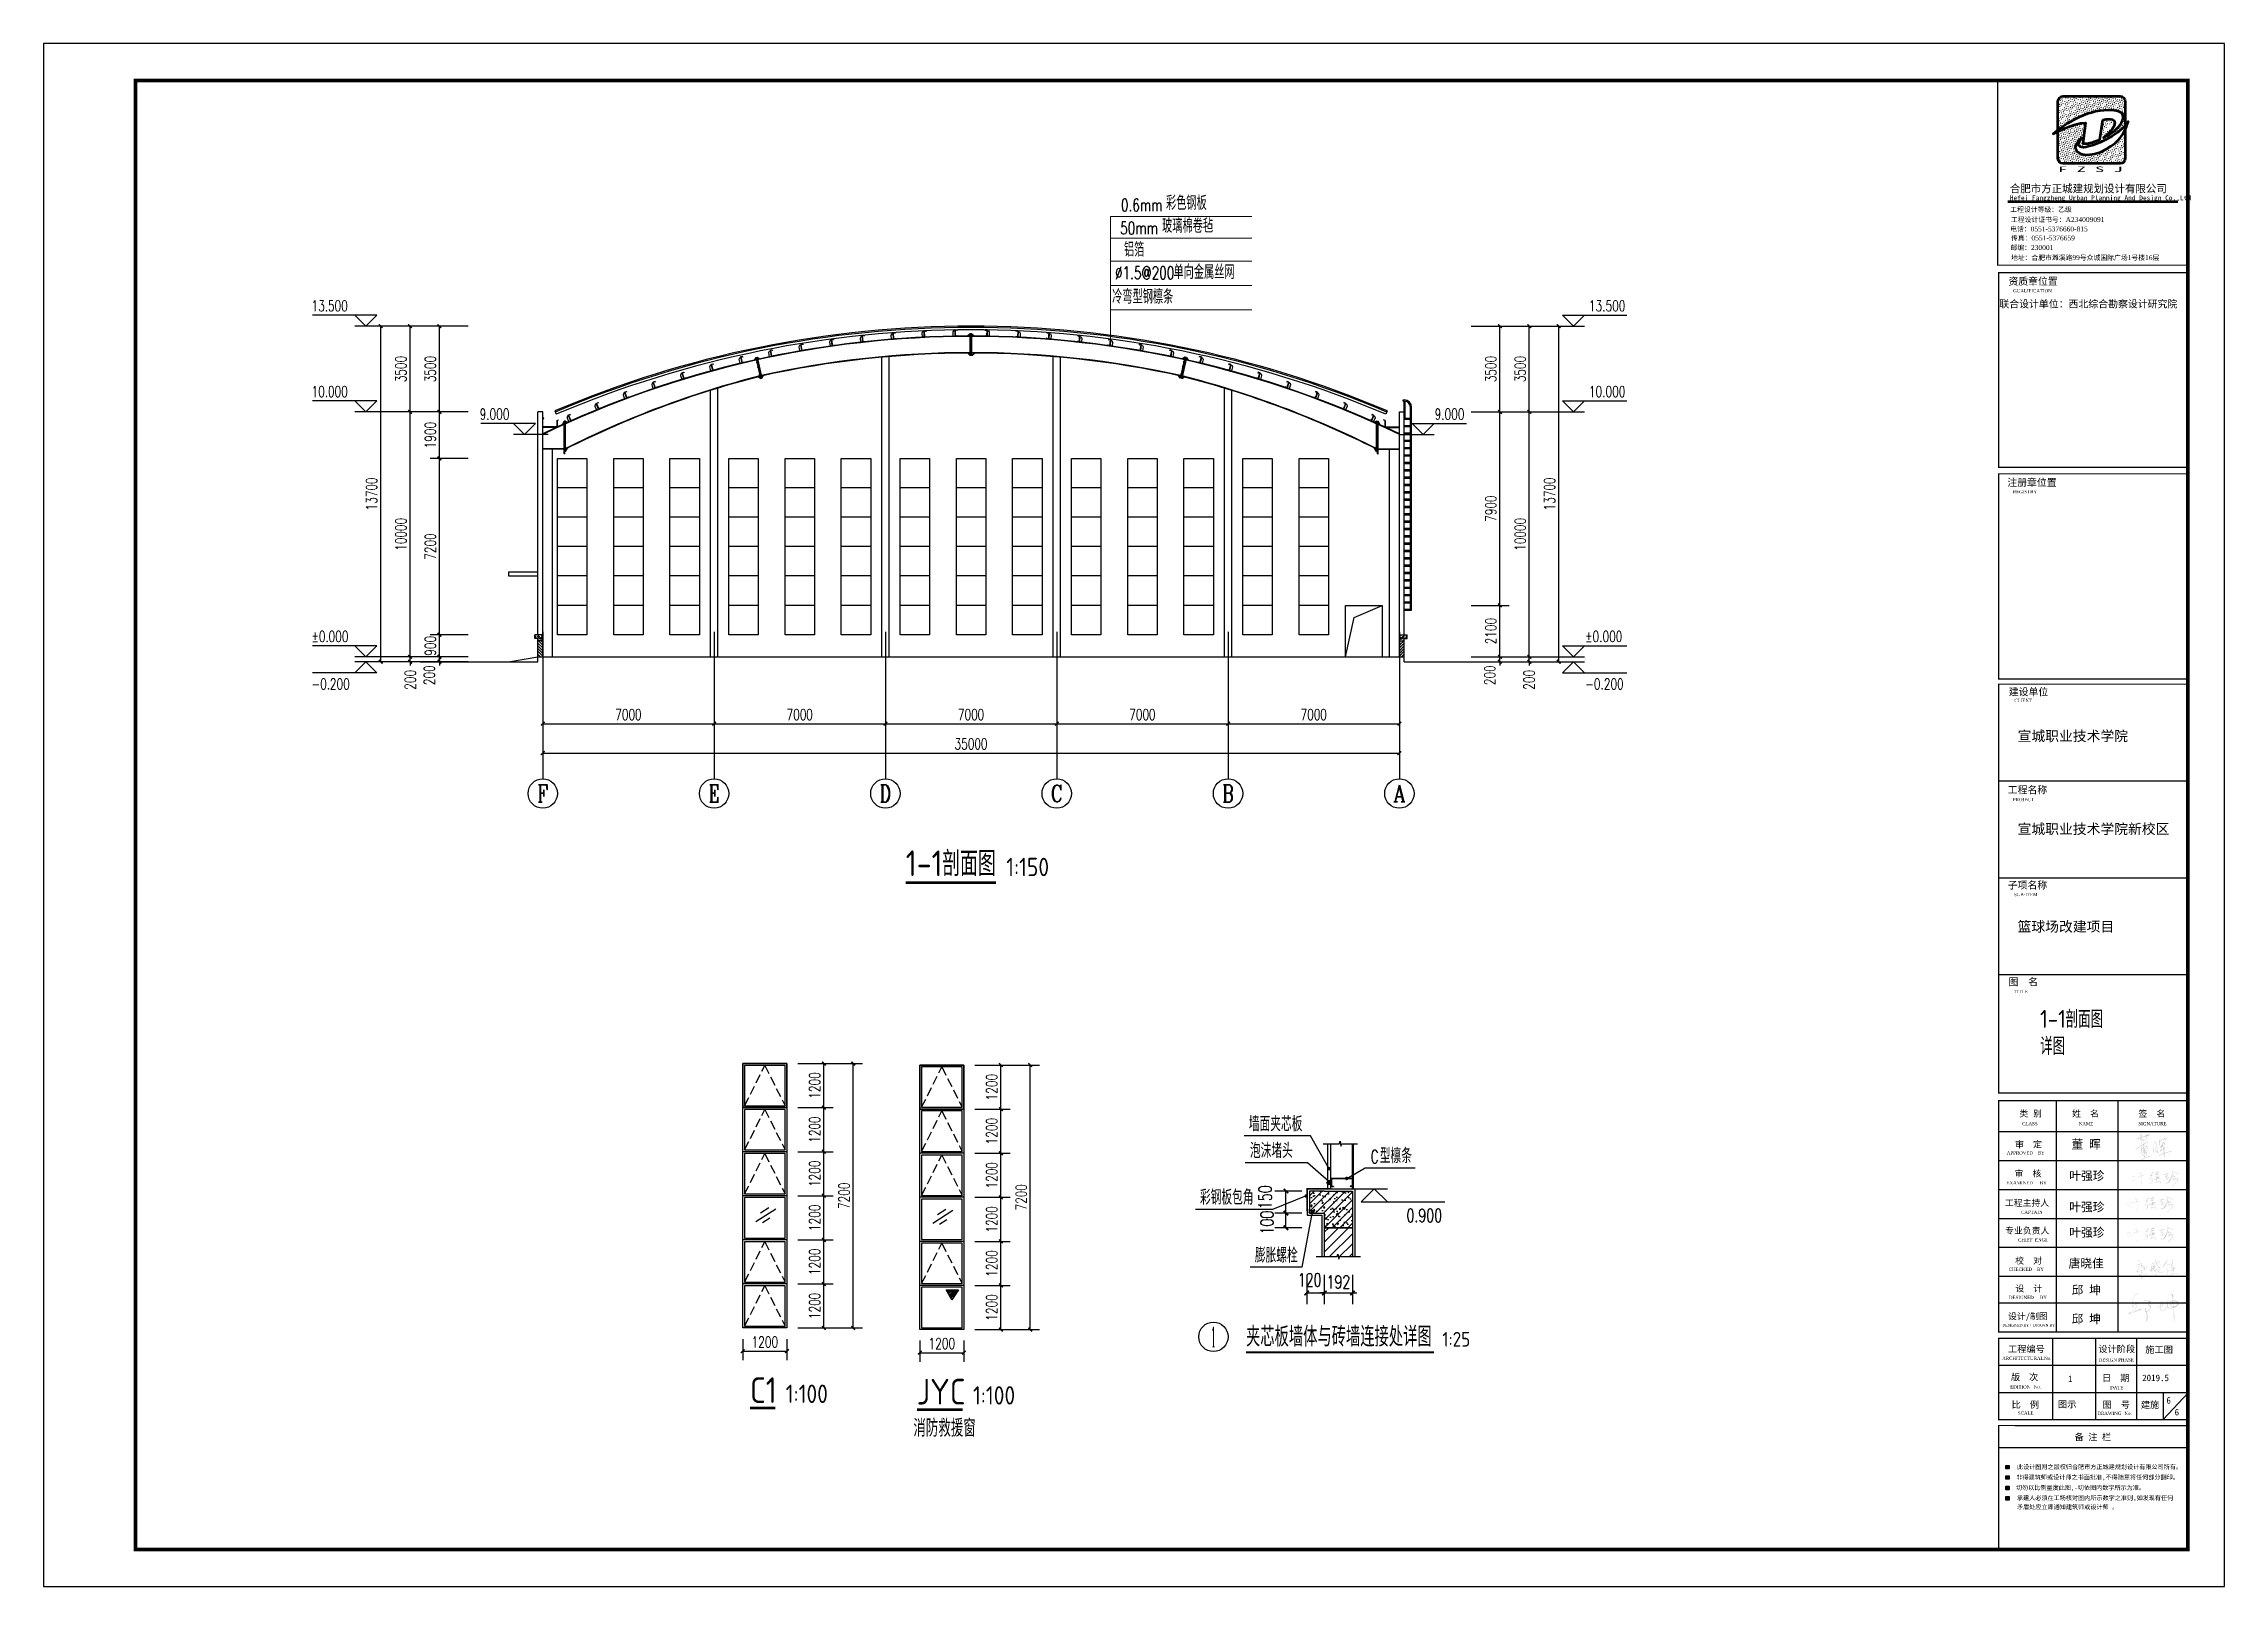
# Model space of a CAD drawing. Extents: x 962303 to 1579583, y -174742 to 224716.
# Drawn here: x 1334333 to 1423433, y -174742 to -111742 of the extents above; entities that cross this region are included whole.
import ezdxf
from ezdxf.enums import TextEntityAlignment as Align

# ---------------------------------------------------------------- set-up
doc = ezdxf.new("R2010")
doc.units = 0
doc.header["$LTSCALE"] = 1000
doc.header["$MEASUREMENT"] = 0
doc.linetypes.add('DASH', pattern=[0.35, 0.25, -0.1])
for name, color, linetype in [('1', 140, 'Continuous'), ('20CON', 1, 'Continuous'), ('3T_BAR', 7, 'Continuous'), ('AXIS', 3, 'Continuous'), ('AXIS_TEXT', 7, 'Continuous'), ('BEAM_CON', 4, 'Continuous'), ('DIM_ELEV', 3, 'Continuous'), ('DIM_LEAD', 3, 'Continuous'), ('DIM_SYMB', 3, 'Continuous'), ('HATCH', 254, 'Continuous'), ('PUB_DIM', 3, 'Continuous'), ('PUB_TEXT', 7, 'Continuous'), ('PUB_TITLE', 4, 'Continuous'), ('外框线', 255, 'Continuous'), ('檩托', 151, 'Continuous')]:
    doc.layers.add(name, color=color, linetype=linetype)
doc.layers.add('DRW', color=7, linetype='Continuous', lineweight=25)
doc.layers.add('SEC', color=6, linetype='Continuous', lineweight=25)
doc.styles.add('-黑体', font='simhei.ttf', dxfattribs={"width": 0.7})
doc.styles.add('_TCH_AXIS', font='COMPLEX', dxfattribs={"bigfont": 'GBCBIG'})
doc.styles.add('_TCH_DIM', font='SIMPLEX', dxfattribs={"bigfont": 'GBCBIG'})
doc.styles.add('_TCH_DIM_T3', font='SIMPLEX', dxfattribs={"width": 0.705882, "bigfont": 'GBCBIG'})
doc.styles.add('COMPLEX', font='COMPLEX')
doc.styles.add('DIM_FONT', font='SIMPLEX', dxfattribs={"width": 0.7, "bigfont": 'GBCBIG'})
doc.styles.add('GHF', font='times.ttf')
doc.styles.get("Standard").update_dxf_attribs({"font": 'gbenor.shx', "bigfont": 'gbcbig.shx'})
doc.styles.add('STYLE1', font='simhei.ttf', dxfattribs={"width": 0.8})
doc.dimstyles.new('_TCH_ARCH&&100', dxfattribs={"dimtxt": 297.5, "dimasz": 100, "dimexe": 250, "dimexo": 300, "dimgap": 100, "dimtad": 1, "dimdec": 0, "dimzin": 0, "dimdsep": 46, "dimtxsty": '_TCH_DIM_T3', "dimblk": 'ARCHTICK', "dimcen": 0.09, "dimclrt": 7, "dimazin": 2, "dimtfac": 1, "dimtdec": 0, "dimtix": 1, "dimtmove": 2, "dimatfit": 3, "dimfxl": 0, "dimtolj": 1, "dimtzin": 0, "dimarcsym": 0})
doc.dimstyles.new('_TCH_ARCH&&150', dxfattribs={"dimtxt": 446.25, "dimasz": 150, "dimexe": 375, "dimexo": 450, "dimgap": 150, "dimtad": 1, "dimdec": 0, "dimzin": 0, "dimdsep": 46, "dimtxsty": '_TCH_DIM_T3', "dimblk": 'ARCHTICK', "dimcen": 0.09, "dimclrt": 7, "dimazin": 2, "dimtfac": 1, "dimtdec": 0, "dimtix": 1, "dimtmove": 2, "dimatfit": 3, "dimfxl": 0, "dimtolj": 1, "dimtzin": 0, "dimarcsym": 0})
doc.dimstyles.new('_TCH_ARCH&&30', dxfattribs={"dimtxt": 89.25, "dimasz": 30, "dimexe": 75, "dimexo": 90, "dimgap": 30, "dimtad": 1, "dimdec": 0, "dimzin": 0, "dimdsep": 46, "dimtxsty": '_TCH_DIM_T3', "dimblk": 'ARCHTICK', "dimcen": 0.09, "dimclrt": 7, "dimazin": 2, "dimtfac": 1, "dimtdec": 0, "dimtix": 1, "dimtmove": 2, "dimatfit": 3, "dimfxl": 0, "dimtolj": 1, "dimtzin": 0, "dimarcsym": 0})

msp = doc.modelspace()

# ---------------------------------------------------------------- texts
at = {"style": '_TCH_DIM', "width": 0.705882}
for s, p in [('0.6mm', (1378350.4, -118589.6)), ('50mm', (1378318.4, -119527.4)), ('%%C1.5@200', (1378109.1, -121356))]:
    msp.add_text(s, height=510, dxfattribs=at).set_placement(p)
at = {"style": '_TCH_DIM'}
for s, p in [('彩色钢板', (1380189, -118532.2)), ('玻璃棉卷毡', (1380031.1, -119470)), ('铝箔', (1378474.5, -120439.2)), ('单向金属丝网', (1380494.2, -121356)), ('冷弯型钢檩条', (1377989.7, -122361.2))]:
    msp.add_text(s, height=578.72, dxfattribs=at).set_placement(p)
at = {"layer": 'AXIS_TEXT', "style": '_TCH_AXIS'}
msp.add_text('1', height=817.2, dxfattribs=at).set_placement((1382030.8, -164959.9), (1382225.3, -164959.9), align=Align.FIT)
at = {"layer": 'DIM_SYMB', "color": 7}
for s, height, p in [('1-1', 735, (1415903.2, -151934.4)), ('剖面图', 708.94, (1416944.4, -151934.4)), ('详图', 708.94, (1415903.2, -153038.6))]:
    msp.add_text(s, height=height, dxfattribs=at).set_placement(p)
at = {"layer": 'PUB_TEXT'}
for s, height, style, p in [('合肥市方正城建规划设计有限公司', 313.532, '-黑体', (1414666.8, -117819)), ('Hefei Fangzheng Urban Planning And Design Co.,Ltd', 193.136, '-黑体', (1414666.3, -118135.2)), ('工程设计等级：乙级', 199.26, 'GHF', (1414687.3, -118614.4)), ('电话：0551-5376660-815', 199.265, 'GHF', (1414680.8, -119409.4)), ('工程设计证书号：A234009091', 199.265, 'GHF', (1414712.9, -119026.8)), ('传真：0551-5376659', 199.265, 'GHF', (1414712.9, -119779.3)), ('邮编：230001', 199.26, 'GHF', (1414694.7, -120170.8)), ('地址：合肥市濉溪路99号众城国际广场1号楼16层', 199.265, 'GHF', (1414712.9, -120580.1)), ('资质章位置', 295.21, 'STYLE1', (1414608.8, -121594.4)), ('GUALIFICATION', 132.843, 'GHF', (1414802.3, -121899.4)), ('联合设计单位：西北综合勘察设计研究院 ', 296.195, 'STYLE1', (1414238, -122518.7)), ('注册章位置', 295.21, 'STYLE1', (1414563.9, -129811.1)), ('REGISTRY', 132.84, 'GHF', (1414789.9, -130110.9)), ('建设单位', 295.21, 'STYLE1', (1414625.4, -138358.4)), ('CLIENT', 132.84, 'GHF', (1414852.2, -138630.5)), ('宣城职业技术学院', 413.29, 'STYLE1', (1414985.4, -140223.4)), ('工程名称', 295.21, 'STYLE1', (1414583.4, -142361.1)), ('PROJECT', 132.84, 'GHF', (1414789.7, -142676.8)), ('宣城职业技术学院新校区', 413.29, 'STYLE1', (1414985.4, -144018.1)), ('子项名称', 295.21, 'STYLE1', (1414583.4, -146254.5)), ('SUB-ITEM', 132.84, 'GHF', (1414837.2, -146555.6)), ('篮球场改建项目', 413.29, 'STYLE1', (1414985.4, -148004.2)), ('图  名', 295.21, 'STYLE1', (1414613.4, -150198.9)), ('TITLE', 132.84, 'GHF', (1414838.9, -150514.8)), (' 类', 258.31, 'STYLE1', (1414881.9, -155563.9)), ('CLASS', 132.84, 'GHF', (1415171, -155913.4)), ('别', 258.3, 'STYLE1', (1415616.7, -155563.9)), ('姓', 258.3, 'STYLE1', (1417210.6, -155563.9)), ('NAME', 132.84, 'GHF', (1417482.7, -155913.4)), ('名', 258.3, 'STYLE1', (1417945.4, -155563.9)), ('签', 258.3, 'STYLE1', (1419922.5, -155563.9)), ('SIGNATURE', 132.84, 'GHF', (1419922.1, -155913.4)), ('名', 258.3, 'STYLE1', (1420657.3, -155563.9)), ('审', 258.3, 'STYLE1', (1414881.9, -156820.1)), ('定', 258.3, 'STYLE1', (1415616.7, -156820.1)), ('董 晖', 352, 'STYLE1', (1417186.9, -156865.7)), ('APPROVED', 132.84, 'GHF', (1414542, -157107.7)), ('BY', 132.84, 'GHF', (1415808.2, -157107.7)), ('EXAMINED', 132.84, 'GHF', (1414529.1, -158329.5)), ('审', 258.3, 'STYLE1', (1414861.9, -158014.3)), ('核', 258.3, 'STYLE1', (1415596.7, -158014.3)), ('BY', 132.84, 'GHF', (1415895.1, -158329.5)), ('叶强珍', 352, 'STYLE1', (1417094.1, -158152.4)), ('工程主持人', 258.31, 'STYLE1', (1414466.2, -159211.3)), ('CAPTAIN', 132.84, 'GHF', (1415125.4, -159529.2)), ('叶强珍', 352, 'STYLE1', (1417094.1, -159425.9)), ('专业负责人', 258.31, 'STYLE1', (1414475.4, -160344)), ('叶强珍', 352, 'STYLE1', (1417094.1, -160465.8)), ('CHIEF', 132.84, 'GHF', (1415007.3, -160660.9)), ('ENGI.', 132.84, 'GHF', (1415692.9, -160660.9)), ('CHECKED', 132.84, 'GHF', (1414619.8, -161862.2)), ('校', 258.3, 'STYLE1', (1414885.2, -161573.4)), ('对', 258.3, 'STYLE1', (1415620, -161573.4)), ('BY', 132.84, 'GHF', (1415779, -161862.2)), ('唐晓佳', 352, 'STYLE1', (1417066.6, -161726.1)), ('DESIGNED', 132.84, 'GHF', (1414632.1, -163010)), ('设', 258.3, 'STYLE1', (1414893, -162706.2)), ('计', 258.3, 'STYLE1', (1415627.8, -162706.2)), ('BY', 132.84, 'GHF', (1415899.6, -163010)), ('邱 坤', 352, 'STYLE1', (1417186.9, -162821.2)), ('设计/制图', 258.31, 'STYLE1', (1414593.4, -163842.3)), ('邱 坤', 352, 'STYLE1', (1417186.9, -164000.6)), ('ARCHITECTURAL', 132.843, 'GHF', (1414356, -165495.5)), ('工程编号', 268.37, 'STYLE1', (1414592.5, -165184.3)), ('No.', 132.84, 'GHF', (1416068.8, -165495.5)), (' 设计阶段', 268.37, 'STYLE1', (1418101.7, -165180.8)), ('     DESIGN PHASE', 132.843, 'GHF', (1418044.4, -165560.4)), ('施工图', 269.27, 'STYLE1', (1420200.2, -165207.9)), ('EDITION', 132.84, 'GHF', (1414681.3, -166663.6)), ('版  次', 268.37, 'STYLE1', (1414710.5, -166332)), ('No.', 132.84, 'GHF', (1415645.1, -166663.6)), ('1', 269.3, 'STYLE1', (1417042.9, -166402)), ('日  期', 268.37, 'STYLE1', (1418438, -166365.2)), ('DATE', 132.84, 'GHF', (1418768.1, -166689.7)), ('2019.5', 269.27, 'STYLE1', (1420073.3, -166362)), ('比  例', 268.37, 'STYLE1', (1414741.3, -167457.7)), ('图示', 269.27, 'STYLE1', (1416635.8, -167442.7)), ('图  号', 268.37, 'STYLE1', (1418461.4, -167457.4)), ('建施', 269.27, 'STYLE1', (1420018.7, -167459.5)), ('6', 269.3, 'STYLE1', (1421066.7, -167279.4)), ('6', 269.3, 'STYLE1', (1421400.4, -167759.7)), ('SCALE', 132.84, 'GHF', (1414996.1, -167729.9)), ('DRAWING', 132.84, 'GHF', (1418244.9, -167740.9)), ('No.', 132.84, 'GHF', (1419348.6, -167740.9))]:
    msp.add_text(s, height=height, dxfattribs=dict(at, style=style)).set_placement(p)
for s, height, style, width, p in [('13.500', 446.25, '_TCH_DIM', 0.705882, (1345278, -122673.7)), ('13.500', 446.25, '_TCH_DIM', 0.705882, (1397472.1, -122673.7)), ('10.000', 446.25, '_TCH_DIM', 0.705882, (1345278, -126173.7)), ('10.000', 446.25, '_TCH_DIM', 0.705882, (1397472.1, -126173.7)), ('9.000', 446.25, '_TCH_DIM', 0.705882, (1352150.2, -127093.6)), ('9.000', 446.25, '_TCH_DIM', 0.705882, (1391168.7, -127093.6)), ('%%P0.000', 446.25, '_TCH_DIM', 0.705882, (1345278, -136173.7)), ('%%P0.000', 446.25, '_TCH_DIM', 0.705882, (1397322.1, -136173.7)), ('-0.200', 446.25, '_TCH_DIM', 0.705882, (1345278, -138113.7)), ('-0.200', 446.25, '_TCH_DIM', 0.705882, (1397322.1, -138113.7)), ('非得建筑师或设计师之书面批准,不得随意将任何部分翻印。', 178.466, 'STYLE1', 1, (1414936.7, -170372.8)), ('此设计图则之版权归合肥市方正城建规划设计有限公司所有。', 178.466, 'STYLE1', 1, (1414957.6, -169951.7)), ('切勿以比例量度此图,-切依图内数字所示为准。', 178.466, 'STYLE1', 1, (1414914.8, -170801.6)), ('承建人必须在工场核对图内所示数字之准则,如发现有任何', 178.466, 'STYLE1', 1, (1414957.6, -171219.4)), ('矛盾处应立即通知建筑师或设计师 。', 178.466, 'STYLE1', 1, (1414957.6, -171589.7))]:
    msp.add_text(s, height=height, dxfattribs=dict(at, style=style, width=width)).set_placement(p)
for s, height, p in [('1-1', 1050, (1369556.9, -145739.1)), ('剖面图', 1012.77, (1371044.4, -145739.1)), ('1:150', 750, (1373662.7, -145739.1)), ('消防救援窗', 708.94, (1369866.5, -168630.1))]:
    msp.add_text(s, height=height, dxfattribs=at).set_placement(p)
at = {"layer": 'PUB_TEXT', "insert": (1414363.5, -164023.7), "char_height": 107.603, "width": 3392.138, "attachment_point": 1, "style": 'GHF'}
msp.add_mtext('DESIGNED BY /  DRAWN BY', dxfattribs=at)
at = {"layer": 'PUB_TITLE', "color": 4, "style": 'STYLE1', "width": 2.5}
msp.add_text('F Z S J', height=221.03, dxfattribs=at).set_placement((1416645.7, -116981.1))

# ---------------------------------------------------------------- blocks, each defined once
blk = doc.blocks.new('*U6')
at = {"layer": 'PUB_TEXT', "style": 'STYLE1'}
blk.add_text('备 注 栏', height=180, dxfattribs=at).set_placement((503976, -819747))
blk = doc.blocks.new('_ArchTick')
at = {"color": 0, "linetype": 'ByBlock', "const_width": 0.4}
blk.add_lwpolyline([(-0.5, -0.5), (0.5, 0.5)], dxfattribs=at)
blk = doc.blocks.new('*D1021')
at = {"layer": 'Defpoints', "color": 0}
for p in [(1369124, -154791), (1370132, -154791), (1369124, -155991)]:
    blk.add_point(p, dxfattribs=at)
at = {"layer": 'PUB_DIM', "color": 0, "lineweight": -2}
for p, q in [((1369424, -154791), (1370382, -154791)), ((1370132, -155991), (1370132, -154791)), ((1369424, -155991), (1370382, -155991))]:
    blk.add_line(p, q, dxfattribs=at)
at = {"layer": 'PUB_DIM', "color": 0, "lineweight": -2, "xscale": 100, "yscale": 100, "zscale": 100}
for p, rotation in [((1370132, -154791), 90), ((1370132, -155991), 270)]:
    blk.add_blockref('_ArchTick', p, dxfattribs=dict(at, rotation=rotation))
at = {"layer": 'PUB_DIM', "color": 7, "insert": (1369883, -155391), "char_height": 297.5, "attachment_point": 5, "rotation": 90, "style": '_TCH_DIM_T3'}
blk.add_mtext('\\A1;1200', dxfattribs=at)
blk = doc.blocks.new('*D1022')
at = {"layer": 'Defpoints', "color": 0}
for p in [(1369124, -155991), (1370132, -155991), (1369124, -157191)]:
    blk.add_point(p, dxfattribs=at)
at = {"layer": 'PUB_DIM', "color": 0, "lineweight": -2}
for p, q in [((1369424, -155991), (1370382, -155991)), ((1370132, -157191), (1370132, -155991)), ((1369424, -157191), (1370382, -157191))]:
    blk.add_line(p, q, dxfattribs=at)
at = {"layer": 'PUB_DIM', "color": 0, "lineweight": -2, "xscale": 100, "yscale": 100, "zscale": 100}
for p, rotation in [((1370132, -155991), 90), ((1370132, -157191), 270)]:
    blk.add_blockref('_ArchTick', p, dxfattribs=dict(at, rotation=rotation))
at = {"layer": 'PUB_DIM', "color": 7, "insert": (1369883, -156591), "char_height": 297.5, "attachment_point": 5, "rotation": 90, "style": '_TCH_DIM_T3'}
blk.add_mtext('\\A1;1200', dxfattribs=at)
blk = doc.blocks.new('*D1023')
at = {"layer": 'Defpoints', "color": 0}
for p in [(1369124, -157191), (1370132, -157191), (1369124, -158391)]:
    blk.add_point(p, dxfattribs=at)
at = {"layer": 'PUB_DIM', "color": 0, "lineweight": -2}
for p, q in [((1369424, -157191), (1370382, -157191)), ((1370132, -158391), (1370132, -157191)), ((1369424, -158391), (1370382, -158391))]:
    blk.add_line(p, q, dxfattribs=at)
at = {"layer": 'PUB_DIM', "color": 0, "lineweight": -2, "xscale": 100, "yscale": 100, "zscale": 100}
for p, rotation in [((1370132, -157191), 90), ((1370132, -158391), 270)]:
    blk.add_blockref('_ArchTick', p, dxfattribs=dict(at, rotation=rotation))
at = {"layer": 'PUB_DIM', "color": 7, "insert": (1369883, -157791), "char_height": 297.5, "attachment_point": 5, "rotation": 90, "style": '_TCH_DIM_T3'}
blk.add_mtext('\\A1;1200', dxfattribs=at)
blk = doc.blocks.new('*D1024')
at = {"layer": 'Defpoints', "color": 0}
for p in [(1369124, -158391), (1370132, -158391), (1369124, -159591)]:
    blk.add_point(p, dxfattribs=at)
at = {"layer": 'PUB_DIM', "color": 0, "lineweight": -2}
for p, q in [((1369424, -158391), (1370382, -158391)), ((1370132, -159591), (1370132, -158391)), ((1369424, -159591), (1370382, -159591))]:
    blk.add_line(p, q, dxfattribs=at)
at = {"layer": 'PUB_DIM', "color": 0, "lineweight": -2, "xscale": 100, "yscale": 100, "zscale": 100}
for p, rotation in [((1370132, -158391), 90), ((1370132, -159591), 270)]:
    blk.add_blockref('_ArchTick', p, dxfattribs=dict(at, rotation=rotation))
at = {"layer": 'PUB_DIM', "color": 7, "insert": (1369883, -158991), "char_height": 297.5, "attachment_point": 5, "rotation": 90, "style": '_TCH_DIM_T3'}
blk.add_mtext('\\A1;1200', dxfattribs=at)
blk = doc.blocks.new('*D1025')
at = {"layer": 'Defpoints', "color": 0}
for p in [(1369124, -159591), (1370132, -159591), (1369124, -160791)]:
    blk.add_point(p, dxfattribs=at)
at = {"layer": 'PUB_DIM', "color": 0, "lineweight": -2}
for p, q in [((1369424, -159591), (1370382, -159591)), ((1370132, -160791), (1370132, -159591)), ((1369424, -160791), (1370382, -160791))]:
    blk.add_line(p, q, dxfattribs=at)
at = {"layer": 'PUB_DIM', "color": 0, "lineweight": -2, "xscale": 100, "yscale": 100, "zscale": 100}
for p, rotation in [((1370132, -159591), 90), ((1370132, -160791), 270)]:
    blk.add_blockref('_ArchTick', p, dxfattribs=dict(at, rotation=rotation))
at = {"layer": 'PUB_DIM', "color": 7, "insert": (1369883, -160191), "char_height": 297.5, "attachment_point": 5, "rotation": 90, "style": '_TCH_DIM_T3'}
blk.add_mtext('\\A1;1200', dxfattribs=at)
blk = doc.blocks.new('*D1026')
at = {"layer": 'Defpoints', "color": 0}
for p in [(1369124, -160791), (1370132, -160791), (1369124, -161991)]:
    blk.add_point(p, dxfattribs=at)
at = {"layer": 'PUB_DIM', "color": 0, "lineweight": -2}
for p, q in [((1369424, -160791), (1370382, -160791)), ((1370132, -161991), (1370132, -160791)), ((1369424, -161991), (1370382, -161991))]:
    blk.add_line(p, q, dxfattribs=at)
at = {"layer": 'PUB_DIM', "color": 0, "lineweight": -2, "xscale": 100, "yscale": 100, "zscale": 100}
for p, rotation in [((1370132, -160791), 90), ((1370132, -161991), 270)]:
    blk.add_blockref('_ArchTick', p, dxfattribs=dict(at, rotation=rotation))
at = {"layer": 'PUB_DIM', "color": 7, "insert": (1369883, -161391), "char_height": 297.5, "attachment_point": 5, "rotation": 90, "style": '_TCH_DIM_T3'}
blk.add_mtext('\\A1;1200', dxfattribs=at)
blk = doc.blocks.new('*D1027')
at = {"layer": 'Defpoints', "color": 0}
for p in [(1367924, -161991), (1369124, -161991), (1369124, -162621)]:
    blk.add_point(p, dxfattribs=at)
at = {"layer": 'PUB_DIM', "color": 0, "lineweight": -2}
for p, q in [((1367924, -162291), (1367924, -162871)), ((1367924, -162621), (1369124, -162621)), ((1369124, -162291), (1369124, -162871))]:
    blk.add_line(p, q, dxfattribs=at)
at = {"layer": 'PUB_DIM', "color": 0, "lineweight": -2, "xscale": 100, "yscale": 100, "zscale": 100, "rotation": 180}
blk.add_blockref('_ArchTick', (1367924, -162621), dxfattribs=at)
at = {"layer": 'PUB_DIM', "color": 0, "lineweight": -2, "xscale": 100, "yscale": 100, "zscale": 100}
blk.add_blockref('_ArchTick', (1369124, -162621), dxfattribs=at)
at = {"layer": 'PUB_DIM', "color": 7, "insert": (1368524, -162372), "char_height": 297.5, "attachment_point": 5, "style": '_TCH_DIM_T3'}
blk.add_mtext('\\A1;1200', dxfattribs=at)
blk = doc.blocks.new('*D1028')
at = {"layer": 'Defpoints', "color": 0}
for p in [(1369629, -154791), (1370932, -154791), (1369629, -161991)]:
    blk.add_point(p, dxfattribs=at)
at = {"layer": 'PUB_DIM', "color": 0, "lineweight": -2}
for p, q in [((1369929, -154791), (1371182, -154791)), ((1370932, -161991), (1370932, -154791)), ((1369929, -161991), (1371182, -161991))]:
    blk.add_line(p, q, dxfattribs=at)
at = {"layer": 'PUB_DIM', "color": 0, "lineweight": -2, "xscale": 100, "yscale": 100, "zscale": 100}
for p, rotation in [((1370932, -154791), 90), ((1370932, -161991), 270)]:
    blk.add_blockref('_ArchTick', p, dxfattribs=dict(at, rotation=rotation))
at = {"layer": 'PUB_DIM', "color": 7, "insert": (1370683, -158391), "char_height": 297.5, "attachment_point": 5, "rotation": 90, "style": '_TCH_DIM_T3'}
blk.add_mtext('\\A1;7200', dxfattribs=at)
blk = doc.blocks.new('*D1029')
at = {"layer": 'Defpoints', "color": 0}
for p in [(1375702, -154791), (1376710, -154791), (1375702, -155991)]:
    blk.add_point(p, dxfattribs=at)
at = {"layer": 'PUB_DIM', "color": 0, "lineweight": -2}
for p, q in [((1376002, -154791), (1376960, -154791)), ((1376710, -155991), (1376710, -154791)), ((1376002, -155991), (1376960, -155991))]:
    blk.add_line(p, q, dxfattribs=at)
at = {"layer": 'PUB_DIM', "color": 0, "lineweight": -2, "xscale": 100, "yscale": 100, "zscale": 100}
for p, rotation in [((1376710, -154791), 90), ((1376710, -155991), 270)]:
    blk.add_blockref('_ArchTick', p, dxfattribs=dict(at, rotation=rotation))
at = {"layer": 'PUB_DIM', "color": 7, "insert": (1376462, -155391), "char_height": 297.5, "attachment_point": 5, "rotation": 90, "style": '_TCH_DIM_T3'}
blk.add_mtext('\\A1;1200', dxfattribs=at)
blk = doc.blocks.new('*D1030')
at = {"layer": 'Defpoints', "color": 0}
for p in [(1375702, -155991), (1376710, -155991), (1375702, -157191)]:
    blk.add_point(p, dxfattribs=at)
at = {"layer": 'PUB_DIM', "color": 0, "lineweight": -2}
for p, q in [((1376002, -155991), (1376960, -155991)), ((1376710, -157191), (1376710, -155991)), ((1376002, -157191), (1376960, -157191))]:
    blk.add_line(p, q, dxfattribs=at)
at = {"layer": 'PUB_DIM', "color": 0, "lineweight": -2, "xscale": 100, "yscale": 100, "zscale": 100}
for p, rotation in [((1376710, -155991), 90), ((1376710, -157191), 270)]:
    blk.add_blockref('_ArchTick', p, dxfattribs=dict(at, rotation=rotation))
at = {"layer": 'PUB_DIM', "color": 7, "insert": (1376462, -156591), "char_height": 297.5, "attachment_point": 5, "rotation": 90, "style": '_TCH_DIM_T3'}
blk.add_mtext('\\A1;1200', dxfattribs=at)
blk = doc.blocks.new('*D1031')
at = {"layer": 'Defpoints', "color": 0}
for p in [(1375702, -157191), (1376710, -157191), (1375702, -158391)]:
    blk.add_point(p, dxfattribs=at)
at = {"layer": 'PUB_DIM', "color": 0, "lineweight": -2}
for p, q in [((1376002, -157191), (1376960, -157191)), ((1376710, -158391), (1376710, -157191)), ((1376002, -158391), (1376960, -158391))]:
    blk.add_line(p, q, dxfattribs=at)
at = {"layer": 'PUB_DIM', "color": 0, "lineweight": -2, "xscale": 100, "yscale": 100, "zscale": 100}
for p, rotation in [((1376710, -157191), 90), ((1376710, -158391), 270)]:
    blk.add_blockref('_ArchTick', p, dxfattribs=dict(at, rotation=rotation))
at = {"layer": 'PUB_DIM', "color": 7, "insert": (1376462, -157791), "char_height": 297.5, "attachment_point": 5, "rotation": 90, "style": '_TCH_DIM_T3'}
blk.add_mtext('\\A1;1200', dxfattribs=at)
blk = doc.blocks.new('*D1032')
at = {"layer": 'Defpoints', "color": 0}
for p in [(1375702, -158391), (1376710, -158391), (1375702, -159591)]:
    blk.add_point(p, dxfattribs=at)
at = {"layer": 'PUB_DIM', "color": 0, "lineweight": -2}
for p, q in [((1376002, -158391), (1376960, -158391)), ((1376710, -159591), (1376710, -158391)), ((1376002, -159591), (1376960, -159591))]:
    blk.add_line(p, q, dxfattribs=at)
at = {"layer": 'PUB_DIM', "color": 0, "lineweight": -2, "xscale": 100, "yscale": 100, "zscale": 100}
for p, rotation in [((1376710, -158391), 90), ((1376710, -159591), 270)]:
    blk.add_blockref('_ArchTick', p, dxfattribs=dict(at, rotation=rotation))
at = {"layer": 'PUB_DIM', "color": 7, "insert": (1376462, -158991), "char_height": 297.5, "attachment_point": 5, "rotation": 90, "style": '_TCH_DIM_T3'}
blk.add_mtext('\\A1;1200', dxfattribs=at)
blk = doc.blocks.new('*D1033')
at = {"layer": 'Defpoints', "color": 0}
for p in [(1375702, -159591), (1376710, -159591), (1375702, -160791)]:
    blk.add_point(p, dxfattribs=at)
at = {"layer": 'PUB_DIM', "color": 0, "lineweight": -2}
for p, q in [((1376002, -159591), (1376960, -159591)), ((1376710, -160791), (1376710, -159591)), ((1376002, -160791), (1376960, -160791))]:
    blk.add_line(p, q, dxfattribs=at)
at = {"layer": 'PUB_DIM', "color": 0, "lineweight": -2, "xscale": 100, "yscale": 100, "zscale": 100}
for p, rotation in [((1376710, -159591), 90), ((1376710, -160791), 270)]:
    blk.add_blockref('_ArchTick', p, dxfattribs=dict(at, rotation=rotation))
at = {"layer": 'PUB_DIM', "color": 7, "insert": (1376462, -160191), "char_height": 297.5, "attachment_point": 5, "rotation": 90, "style": '_TCH_DIM_T3'}
blk.add_mtext('\\A1;1200', dxfattribs=at)
blk = doc.blocks.new('*D1034')
at = {"layer": 'Defpoints', "color": 0}
for p in [(1375702, -160791), (1376710, -160791), (1375702, -161991)]:
    blk.add_point(p, dxfattribs=at)
at = {"layer": 'PUB_DIM', "color": 0, "lineweight": -2}
for p, q in [((1376002, -160791), (1376960, -160791)), ((1376710, -161991), (1376710, -160791)), ((1376002, -161991), (1376960, -161991))]:
    blk.add_line(p, q, dxfattribs=at)
at = {"layer": 'PUB_DIM', "color": 0, "lineweight": -2, "xscale": 100, "yscale": 100, "zscale": 100}
for p, rotation in [((1376710, -160791), 90), ((1376710, -161991), 270)]:
    blk.add_blockref('_ArchTick', p, dxfattribs=dict(at, rotation=rotation))
at = {"layer": 'PUB_DIM', "color": 7, "insert": (1376462, -161391), "char_height": 297.5, "attachment_point": 5, "rotation": 90, "style": '_TCH_DIM_T3'}
blk.add_mtext('\\A1;1200', dxfattribs=at)
blk = doc.blocks.new('*D1035')
at = {"layer": 'Defpoints', "color": 0}
for p in [(1374502, -161991), (1375702, -161991), (1375702, -162621)]:
    blk.add_point(p, dxfattribs=at)
at = {"layer": 'PUB_DIM', "color": 0, "lineweight": -2}
for p, q in [((1374502, -162291), (1374502, -162871)), ((1374502, -162621), (1375702, -162621)), ((1375702, -162291), (1375702, -162871))]:
    blk.add_line(p, q, dxfattribs=at)
at = {"layer": 'PUB_DIM', "color": 0, "lineweight": -2, "xscale": 100, "yscale": 100, "zscale": 100, "rotation": 180}
blk.add_blockref('_ArchTick', (1374502, -162621), dxfattribs=at)
at = {"layer": 'PUB_DIM', "color": 0, "lineweight": -2, "xscale": 100, "yscale": 100, "zscale": 100}
blk.add_blockref('_ArchTick', (1375702, -162621), dxfattribs=at)
at = {"layer": 'PUB_DIM', "color": 7, "insert": (1375102, -162372), "char_height": 297.5, "attachment_point": 5, "style": '_TCH_DIM_T3'}
blk.add_mtext('\\A1;1200', dxfattribs=at)
blk = doc.blocks.new('*D1036')
at = {"layer": 'Defpoints', "color": 0}
for p in [(1376207, -154791), (1377510, -154791), (1376207, -161991)]:
    blk.add_point(p, dxfattribs=at)
at = {"layer": 'PUB_DIM', "color": 0, "lineweight": -2}
for p, q in [((1376507, -154791), (1377760, -154791)), ((1377510, -161991), (1377510, -154791)), ((1376507, -161991), (1377760, -161991))]:
    blk.add_line(p, q, dxfattribs=at)
at = {"layer": 'PUB_DIM', "color": 0, "lineweight": -2, "xscale": 100, "yscale": 100, "zscale": 100}
for p, rotation in [((1377510, -154791), 90), ((1377510, -161991), 270)]:
    blk.add_blockref('_ArchTick', p, dxfattribs=dict(at, rotation=rotation))
at = {"layer": 'PUB_DIM', "color": 7, "insert": (1377262, -158391), "char_height": 297.5, "attachment_point": 5, "rotation": 90, "style": '_TCH_DIM_T3'}
blk.add_mtext('\\A1;7200', dxfattribs=at)
blk = doc.blocks.new('A$C5F901649')
at = {"layer": 'HATCH'}
h = blk.add_hatch(color=256, dxfattribs=at)
h.paths.add_polyline_path([(422, 599), (438, 603), (409, 603), (407, 587), (441, 574), (451, 572), (501, 569), (547, 563), (557, 545), (542, 518), (526, 497), (520, 465), (547, 444), (579, 423), (579, 407), (575, 390), (567, 367), (554, 346), (531, 317), (509, 302), (499, 296), (480, 296), (458, 317), (462, 342), (475, 360), (453, 390), (450, 377), (441, 343), (444, 318), (448, 289), (475, 270), (482, 223), (484, 150), (485, 74), (475, 30), (466, 11), (499, 38), (507, 70), (514, 105), (512, 152), (507, 179), (505, 227), (499, 253), (492, 278), (523, 296), (557, 328), (583, 369), (601, 409), (601, 437), (583, 450), (572, 458), (558, 468), (535, 469), (536, 489), (547, 503), (562, 519), (571, 531), (583, 532), (600, 549), (603, 563), (583, 568), (561, 575), (532, 581), (496, 581), (455, 579), (432, 589), (422, 592), (419, 597)])
h.paths.add_polyline_path([(34, 250), (61, 275), (0, 253), (1, 235), (22, 236), (62, 236), (85, 250), (110, 259), (150, 270), (189, 285), (225, 300), (254, 312), (289, 323), (315, 327), (353, 337), (363, 340), (340, 351), (318, 356), (303, 352), (282, 343), (249, 332), (227, 319), (190, 303), (160, 288), (136, 277), (117, 268), (89, 259)])
h.paths.add_polyline_path([(246, 751), (236, 756), (200, 758), (172, 734), (158, 707), (137, 668), (122, 612), (108, 549), (109, 505), (110, 443), (114, 434), (138, 431), (153, 461), (181, 498), (202, 519), (228, 534), (253, 543), (256, 517), (233, 506), (227, 477), (223, 437), (217, 410), (208, 390), (190, 371), (168, 335), (109, 295), (82, 275), (65, 274), (107, 303), (158, 339), (190, 384), (208, 410), (220, 445), (219, 494), (195, 487), (173, 473), (159, 455), (146, 439), (138, 421), (125, 404), (112, 401), (104, 434), (96, 506), (107, 591), (126, 659), (157, 723), (173, 750), (180, 760), (202, 769), (213, 773), (231, 770), (250, 766), (253, 756)])
h = blk.add_hatch(color=256, dxfattribs=at)
h.paths.add_polyline_path([(1186, 494), (1199, 496), (1201, 489), (1201, 471), (1202, 439), (1195, 436), (1186, 434), (1165, 441), (1148, 452), (1136, 465), (1136, 477), (1152, 481), (1162, 486), (1172, 492)], flags=16)
h.paths.add_polyline_path([(1044, 567), (1052, 573), (1052, 557), (1052, 539), (1059, 518), (1061, 509), (1082, 533), (1112, 556), (1158, 576), (1175, 584), (1184, 586), (1180, 654), (1173, 681), (1169, 708), (1162, 723), (1151, 734), (1143, 749), (1142, 761), (1159, 763), (1174, 756), (1190, 744), (1194, 734), (1200, 715), (1199, 701), (1199, 680), (1196, 654), (1196, 627), (1196, 611), (1196, 593), (1196, 586), (1213, 586), (1235, 587), (1258, 583), (1287, 575), (1308, 561), (1326, 548), (1341, 534), (1350, 517), (1354, 503), (1344, 485), (1332, 464), (1311, 442), (1293, 424), (1287, 422), (1262, 405), (1237, 402), (1216, 394), (1219, 344), (1226, 207), (1227, 24), (1215, 0), (1218, 37), (1216, 90), (1213, 169), (1209, 287), (1208, 321), (1209, 354), (1207, 377), (1201, 386), (1188, 393), (1173, 391), (1166, 390), (1157, 383), (1138, 377), (1127, 372), (1089, 360), (1072, 352), (1080, 364), (1099, 375), (1128, 385), (1151, 395), (1178, 404), (1183, 412), (1174, 428), (1159, 437), (1149, 443), (1132, 451), (1123, 464), (1119, 484), (1123, 499), (1129, 510), (1140, 521), (1151, 526), (1163, 532), (1173, 536), (1183, 540), (1187, 547), (1185, 555), (1179, 560), (1169, 560), (1151, 554), (1137, 550), (1119, 542), (1098, 530), (1084, 521), (1075, 513), (1068, 507), (1062, 503), (1059, 500), (1055, 494), (1053, 480), (1053, 468), (1053, 448), (1055, 438), (1060, 419), (1065, 405), (1072, 392), (1075, 386), (1079, 383), (1080, 375), (1078, 373), (1074, 373), (1069, 373), (1064, 379), (1057, 391), (1052, 402), (1045, 418), (1043, 425), (1039, 428), (1036, 430), (1033, 406), (1033, 401), (1027, 390), (1024, 386), (1020, 380), (1009, 367), (1001, 356), (986, 346), (964, 329), (954, 324), (943, 320), (923, 320), (908, 322), (892, 324), (876, 327), (867, 334), (854, 343), (851, 361), (845, 374), (846, 389), (846, 400), (846, 408), (844, 417), (831, 418), (821, 413), (813, 408), (802, 406), (797, 405), (781, 405), (777, 405), (772, 407), (772, 415), (773, 418), (775, 414), (778, 412), (783, 412), (791, 412), (799, 416), (806, 418), (816, 422), (826, 425), (834, 428), (844, 438), (844, 460), (844, 484), (854, 501), (857, 521), (870, 537), (889, 549), (903, 551), (921, 550), (912, 543), (897, 534), (916, 534), (936, 530), (941, 514), (941, 509), (932, 492), (929, 486), (920, 475), (909, 461), (902, 449), (888, 436), (870, 421), (858, 410), (854, 391), (854, 374), (861, 355), (872, 341), (882, 334), (910, 328), (948, 329), (976, 346), (1004, 376), (1019, 397), (1034, 432), (1034, 459), (1034, 478), (1033, 504), (1033, 527), (1036, 550)])
h.paths.add_polyline_path([(1215, 499), (1223, 505), (1230, 511), (1246, 518), (1248, 525), (1250, 532), (1250, 542), (1233, 551), (1224, 551), (1209, 549), (1199, 546), (1199, 568), (1208, 572), (1243, 569), (1273, 555), (1292, 545), (1305, 528), (1309, 501), (1304, 475), (1289, 460), (1275, 449), (1259, 439), (1234, 430), (1219, 416), (1213, 425), (1213, 457)], flags=16)
h.paths.add_polyline_path([(853, 427), (855, 442), (858, 483), (868, 499), (883, 511), (891, 519), (903, 527), (906, 528), (923, 519), (923, 508), (917, 492), (909, 478), (899, 465), (879, 442), (868, 435)], flags=16)
edge = h.paths.add_edge_path(flags=16)
edge.add_line((1136, 485), (1198, 503))
edge.add_line((1198, 503), (1185, 543))
edge.add_line((1136, 489), (1136, 485))
edge.add_line((1145, 507), (1136, 489))
edge.add_line((1153, 517), (1145, 507))
edge.add_line((1166, 526), (1153, 517))
edge.add_line((1182, 540), (1166, 526))
blk = doc.blocks.new('TSZ12')
at = {"layer": 'DRW'}
for p, q in [((0, 4), (0, 3)), ((0, 4), (0, -4)), ((1, 5), (5, 5)), ((5, 2), (1, 2)), ((5, -7), (5, 7)), ((6, 7), (5, 7)), ((5, -5), (5, 5)), ((6, -7), (6, 7)), ((13, 3), (6, 3)), ((14, 3), (13, 2)), ((13, 2), (13, 3)), ((13, -3), (14, 3)), ((15, 3), (14, 2)), ((14, 2), (14, 3)), ((14, -3), (15, 3)), ((16, 3), (15, 2)), ((15, 2), (15, 3)), ((15, -3), (16, 3)), ((17, 3), (16, 2)), ((16, 2), (16, 3)), ((16, -3), (17, 3)), ((17, 2), (17, 3)), ((18, 3), (17, 2)), ((17, -3), (18, 3)), ((18, 2), (18, 3)), ((19, 3), (18, 2)), ((18, -3), (19, 3)), ((20, 3), (19, 2)), ((19, 2), (19, 3)), ((19, -3), (20, 3)), ((21, 3), (20, 2)), ((20, 2), (20, 3)), ((20, -3), (21, 3)), ((22, 3), (21, 2)), ((21, 2), (21, 3)), ((21, -3), (22, 3)), ((23, 3), (22, 2)), ((22, 2), (22, 3)), ((22, -3), (23, 3)), ((24, 3), (23, 2)), ((23, 2), (23, 3)), ((23, -3), (24, 3)), ((25, 3), (24, 2)), ((24, 2), (24, 3)), ((24, -3), (25, 3)), ((25, 2), (26, 3)), ((26, 3), (25, 2)), ((25, 2), (25, 3)), ((25, 2), (26, 2)), ((36, 0), (25, 2)), ((25, -3), (25, 1)), ((26, 2), (26, 3)), ((27, 3), (26, 2)), ((26, 2), (26, 2)), ((26, -3), (26, 1)), ((27, 3), (34, 3)), ((36, 0), (34, 3)), ((0, -3), (0, -4)), ((5, -2), (1, -2)), ((1, -5), (5, -5)), ((5, -7), (6, -7)), ((13, -3), (6, -3)), ((14, -3), (13, -2)), ((13, -2), (13, -3)), ((15, -3), (14, -2)), ((14, -2), (14, -3)), ((16, -3), (15, -2)), ((15, -2), (15, -3)), ((17, -3), (16, -2)), ((16, -2), (16, -3)), ((18, -3), (17, -2)), ((17, -2), (17, -3)), ((18, -2), (18, -3)), ((19, -3), (18, -2)), ((20, -3), (19, -2)), ((19, -2), (19, -3)), ((21, -3), (20, -2)), ((20, -2), (20, -3)), ((22, -3), (21, -2)), ((21, -2), (21, -3)), ((23, -3), (22, -2)), ((22, -2), (22, -3)), ((24, -3), (23, -2)), ((23, -2), (23, -3)), ((25, -3), (24, -2)), ((24, -2), (24, -3)), ((25, -2), (25, -3)), ((26, -3), (25, -2)), ((26, -2), (27, -3)), ((26, -3), (26, -2)), ((27, -3), (34, -3)), ((34, -3), (36, 0))]:
    blk.add_line(p, q, dxfattribs=at)
for centre, start, end in [((1, 4), 90, 180), ((1, 3), 180, 270), ((1, 1), 90, 180), ((1, -1), 180, 270), ((1, -3), 90, 180), ((1, -4), 180, 270)]:
    blk.add_arc(centre, 1.19, start, end, dxfattribs=at)
at = {"style": 'DIM_FONT', "width": 0.8, "flags": 9}
for tag in ['YSIZE', 'XSIZE']:
    blk.add_attdef(tag, (36, 0), '', height=0.5, dxfattribs=at)
blk = doc.blocks.new('*D1037')
at = {"layer": 'Defpoints', "color": 0}
for p in [(1368131, -162973), (1368329, -162973), (1368329, -163123)]:
    blk.add_point(p, dxfattribs=at)
at = {"layer": 'PUB_DIM', "color": 0, "lineweight": -2}
for p, q in [((1368239, -162973), (1368056, -162973)), ((1368131, -163123), (1368131, -162973)), ((1368239, -163123), (1368056, -163123))]:
    blk.add_line(p, q, dxfattribs=at)
at = {"layer": 'PUB_DIM', "color": 0, "lineweight": -2, "xscale": 30, "yscale": 30, "zscale": 30}
for p, rotation in [((1368131, -162973), 90), ((1368131, -163123), 270)]:
    blk.add_blockref('_ArchTick', p, dxfattribs=dict(at, rotation=rotation))
at = {"layer": 'PUB_DIM', "color": 7, "insert": (1367989, -163015), "char_height": 89.2, "attachment_point": 5, "rotation": 90, "style": '_TCH_DIM_T3'}
blk.add_mtext('\\A1;150', dxfattribs=at)
blk = doc.blocks.new('*D1038')
at = {"layer": 'Defpoints', "color": 0}
for p in [(1368131, -163123), (1368329, -163123), (1368329, -163223)]:
    blk.add_point(p, dxfattribs=at)
at = {"layer": 'PUB_DIM', "color": 0, "lineweight": -2}
for p, q in [((1368239, -163123), (1368056, -163123)), ((1368131, -163223), (1368131, -163123)), ((1368239, -163223), (1368056, -163223))]:
    blk.add_line(p, q, dxfattribs=at)
at = {"layer": 'PUB_DIM', "color": 0, "lineweight": -2, "xscale": 30, "yscale": 30, "zscale": 30}
for p, rotation in [((1368131, -163123), 90), ((1368131, -163223), 270)]:
    blk.add_blockref('_ArchTick', p, dxfattribs=dict(at, rotation=rotation))
at = {"layer": 'PUB_DIM', "color": 7, "insert": (1368002, -163188), "char_height": 89.2, "attachment_point": 5, "rotation": 90, "style": '_TCH_DIM_T3'}
blk.add_mtext('\\A1;100', dxfattribs=at)
blk = doc.blocks.new('*D1039')
at = {"layer": 'Defpoints', "color": 0}
for p in [(1368272, -163454), (1368392, -163454), (1368392, -163667)]:
    blk.add_point(p, dxfattribs=at)
at = {"layer": 'PUB_DIM', "color": 0, "lineweight": -2}
for p, q in [((1368272, -163544), (1368272, -163742)), ((1368392, -163544), (1368392, -163742)), ((1368272, -163667), (1368392, -163667))]:
    blk.add_line(p, q, dxfattribs=at)
at = {"layer": 'PUB_DIM', "color": 0, "lineweight": -2, "xscale": 30, "yscale": 30, "zscale": 30, "rotation": 180}
blk.add_blockref('_ArchTick', (1368272, -163667), dxfattribs=at)
at = {"layer": 'PUB_DIM', "color": 0, "lineweight": -2, "xscale": 30, "yscale": 30, "zscale": 30}
blk.add_blockref('_ArchTick', (1368392, -163667), dxfattribs=at)
at = {"layer": 'PUB_DIM', "color": 7, "insert": (1368292, -163578), "char_height": 89.2, "attachment_point": 5, "style": '_TCH_DIM_T3'}
blk.add_mtext('\\A1;120', dxfattribs=at)
blk = doc.blocks.new('*D1040')
at = {"layer": 'Defpoints', "color": 0}
for p in [(1368392, -163454), (1368584, -163454), (1368584, -163667)]:
    blk.add_point(p, dxfattribs=at)
at = {"layer": 'PUB_DIM', "color": 0, "lineweight": -2}
for p, q in [((1368392, -163544), (1368392, -163742)), ((1368584, -163544), (1368584, -163742)), ((1368392, -163667), (1368362, -163667)), ((1368392, -163667), (1368584, -163667)), ((1368584, -163667), (1368614, -163667))]:
    blk.add_line(p, q, dxfattribs=at)
at = {"layer": 'PUB_DIM', "color": 0, "lineweight": -2, "xscale": 30, "yscale": 30, "zscale": 30}
blk.add_blockref('_ArchTick', (1368392, -163667), dxfattribs=at)
at = {"layer": 'PUB_DIM', "color": 0, "lineweight": -2, "xscale": 30, "yscale": 30, "zscale": 30, "rotation": 180}
blk.add_blockref('_ArchTick', (1368584, -163667), dxfattribs=at)
at = {"layer": 'PUB_DIM', "color": 7, "insert": (1368488, -163592), "char_height": 89.2, "attachment_point": 5, "style": '_TCH_DIM_T3'}
blk.add_mtext('\\A1;192', dxfattribs=at)
blk = doc.blocks.new('A$C00AD1FF1')
at = {"layer": '檩托'}
for p, q in [((237, -178, -793), (178, -284, -793)), ((178, -284, -793), (204, -621, -793)), ((204, -621, -793), (392, -607, -793)), ((345, -170, -793), (237, -178, -793)), ((321, -212, -793), (395, -206, -793)), ((353, -108, -793), (340, -109, -793)), ((340, -109, -793), (345, -170, -793)), ((344, -509, -793), (418, -503, -793)), ((345, -170, -793), (379, -608, -793)), ((353, -108, -793), (510, -96, -793)), ((392, -607, -793), (353, -108, -793)), ((392, -607, -793), (353, -108, -793)), ((505, -102, -793), (360, -113, -793)), ((360, -113, -793), (397, -601, -793)), ((549, -594, -793), (392, -607, -793)), ((397, -601, -793), (543, -589, -793)), ((508, -141, -793), (505, -102, -793)), ((514, -141, -793), (508, -141, -793)), ((510, -96, -793), (514, -141, -793)), ((540, -550, -793), (545, -550, -793)), ((543, -589, -793), (540, -550, -793)), ((545, -550, -793), (549, -594, -793))]:
    blk.add_line(p, q, dxfattribs=at)
at = {"layer": '檩托', "const_width": 20}
blk.add_lwpolyline([(348, -210), (367, -208)], dxfattribs=at)
at = {"layer": '檩托', "const_width": 20, "elevation": -793}
blk.add_lwpolyline([(371, -507), (390, -505)], dxfattribs=at)
blk = doc.blocks.new('*D15')
at = {"layer": 'Defpoints', "color": 0}
for p in [(1350505, -136781), (1352128, -136781), (1352128, -136981)]:
    blk.add_point(p, dxfattribs=at)
at = {"layer": 'PUB_DIM', "color": 0, "lineweight": -2}
for p, q in [((1351678, -136781), (1350130, -136781)), ((1351678, -136981), (1350130, -136981)), ((1350505, -136781), (1350505, -136631)), ((1350505, -136981), (1350505, -136781)), ((1350505, -136981), (1350505, -137131))]:
    blk.add_line(p, q, dxfattribs=at)
at = {"layer": 'PUB_DIM', "color": 0, "lineweight": -2, "xscale": 150, "yscale": 150, "zscale": 150}
for p, rotation in [((1350505, -136781), 270), ((1350505, -136981), 90)]:
    blk.add_blockref('_ArchTick', p, dxfattribs=dict(at, rotation=rotation))
at = {"layer": 'PUB_DIM', "color": 7, "insert": (1350092, -137536), "char_height": 446.2, "attachment_point": 5, "rotation": 90, "style": '_TCH_DIM_T3'}
blk.add_mtext('\\A1;200', dxfattribs=at)
blk = doc.blocks.new('*D16')
at = {"layer": 'Defpoints', "color": 0}
for p in [(1350505, -135881), (1352128, -135881), (1352128, -136781)]:
    blk.add_point(p, dxfattribs=at)
at = {"layer": 'PUB_DIM', "color": 0, "lineweight": -2}
for p, q in [((1351678, -135881), (1350130, -135881)), ((1350505, -135881), (1350505, -135731)), ((1350505, -136781), (1350505, -135881)), ((1351678, -136781), (1350130, -136781)), ((1350505, -136781), (1350505, -136931))]:
    blk.add_line(p, q, dxfattribs=at)
at = {"layer": 'PUB_DIM', "color": 0, "lineweight": -2, "xscale": 150, "yscale": 150, "zscale": 150}
for p, rotation in [((1350505, -135881), 270), ((1350505, -136781), 90)]:
    blk.add_blockref('_ArchTick', p, dxfattribs=dict(at, rotation=rotation))
at = {"layer": 'PUB_DIM', "color": 7, "insert": (1350132, -136331), "char_height": 446.2, "attachment_point": 5, "rotation": 90, "style": '_TCH_DIM_T3'}
blk.add_mtext('\\A1;900', dxfattribs=at)
blk = doc.blocks.new('*D17')
at = {"layer": 'Defpoints', "color": 0}
for p in [(1350505, -128681), (1352128, -128681), (1352128, -135881)]:
    blk.add_point(p, dxfattribs=at)
at = {"layer": 'PUB_DIM', "color": 0, "lineweight": -2}
for p, q in [((1351678, -128681), (1350130, -128681)), ((1350505, -135881), (1350505, -128681)), ((1351678, -135881), (1350130, -135881))]:
    blk.add_line(p, q, dxfattribs=at)
at = {"layer": 'PUB_DIM', "color": 0, "lineweight": -2, "xscale": 150, "yscale": 150, "zscale": 150}
for p, rotation in [((1350505, -128681), 90), ((1350505, -135881), 270)]:
    blk.add_blockref('_ArchTick', p, dxfattribs=dict(at, rotation=rotation))
at = {"layer": 'PUB_DIM', "color": 7, "insert": (1350132, -132281), "char_height": 446.2, "attachment_point": 5, "rotation": 90, "style": '_TCH_DIM_T3'}
blk.add_mtext('\\A1;7200', dxfattribs=at)
blk = doc.blocks.new('*D18')
at = {"layer": 'Defpoints', "color": 0}
for p in [(1350505, -126781), (1352128, -126781), (1352128, -128681)]:
    blk.add_point(p, dxfattribs=at)
at = {"layer": 'PUB_DIM', "color": 0, "lineweight": -2}
for p, q in [((1351678, -126781), (1350130, -126781)), ((1350505, -128681), (1350505, -126781)), ((1351678, -128681), (1350130, -128681))]:
    blk.add_line(p, q, dxfattribs=at)
at = {"layer": 'PUB_DIM', "color": 0, "lineweight": -2, "xscale": 150, "yscale": 150, "zscale": 150}
for p, rotation in [((1350505, -126781), 90), ((1350505, -128681), 270)]:
    blk.add_blockref('_ArchTick', p, dxfattribs=dict(at, rotation=rotation))
at = {"layer": 'PUB_DIM', "color": 7, "insert": (1350132, -127731), "char_height": 446.2, "attachment_point": 5, "rotation": 90, "style": '_TCH_DIM_T3'}
blk.add_mtext('\\A1;1900', dxfattribs=at)
blk = doc.blocks.new('*D19')
at = {"layer": 'Defpoints', "color": 0}
for p in [(1350505, -123281), (1352128, -123281), (1352128, -126781)]:
    blk.add_point(p, dxfattribs=at)
at = {"layer": 'PUB_DIM', "color": 0, "lineweight": -2}
for p, q in [((1351678, -123281), (1350130, -123281)), ((1350505, -126781), (1350505, -123281)), ((1351678, -126781), (1350130, -126781))]:
    blk.add_line(p, q, dxfattribs=at)
at = {"layer": 'PUB_DIM', "color": 0, "lineweight": -2, "xscale": 150, "yscale": 150, "zscale": 150}
for p, rotation in [((1350505, -123281), 90), ((1350505, -126781), 270)]:
    blk.add_blockref('_ArchTick', p, dxfattribs=dict(at, rotation=rotation))
at = {"layer": 'PUB_DIM', "color": 7, "insert": (1350132, -125031), "char_height": 446.2, "attachment_point": 5, "rotation": 90, "style": '_TCH_DIM_T3'}
blk.add_mtext('\\A1;3500', dxfattribs=at)
blk = doc.blocks.new('*D20')
at = {"layer": 'Defpoints', "color": 0}
for p in [(1348105, -123281), (1350185, -123281), (1350185, -136981)]:
    blk.add_point(p, dxfattribs=at)
at = {"layer": 'PUB_DIM', "color": 0, "lineweight": -2}
for p, q in [((1349735, -123281), (1347730, -123281)), ((1348105, -136981), (1348105, -123281)), ((1349735, -136981), (1347730, -136981))]:
    blk.add_line(p, q, dxfattribs=at)
at = {"layer": 'PUB_DIM', "color": 0, "lineweight": -2, "xscale": 150, "yscale": 150, "zscale": 150}
for p, rotation in [((1348105, -123281), 90), ((1348105, -136981), 270)]:
    blk.add_blockref('_ArchTick', p, dxfattribs=dict(at, rotation=rotation))
at = {"layer": 'PUB_DIM', "color": 7, "insert": (1347732, -130131), "char_height": 446.2, "attachment_point": 5, "rotation": 90, "style": '_TCH_DIM_T3'}
blk.add_mtext('\\A1;13700', dxfattribs=at)
blk = doc.blocks.new('*D21')
at = {"layer": 'Defpoints', "color": 0}
for p in [(1349305, -136781), (1350928, -136781), (1350928, -136981)]:
    blk.add_point(p, dxfattribs=at)
at = {"layer": 'PUB_DIM', "color": 0, "lineweight": -2}
for p, q in [((1350478, -136781), (1348930, -136781)), ((1350478, -136981), (1348930, -136981)), ((1349305, -136781), (1349305, -136631)), ((1349305, -136981), (1349305, -136781)), ((1349305, -136981), (1349305, -137131))]:
    blk.add_line(p, q, dxfattribs=at)
at = {"layer": 'PUB_DIM', "color": 0, "lineweight": -2, "xscale": 150, "yscale": 150, "zscale": 150}
for p, rotation in [((1349305, -136781), 270), ((1349305, -136981), 90)]:
    blk.add_blockref('_ArchTick', p, dxfattribs=dict(at, rotation=rotation))
at = {"layer": 'PUB_DIM', "color": 7, "insert": (1349313, -137721), "char_height": 446.2, "attachment_point": 5, "rotation": 90, "style": '_TCH_DIM_T3'}
blk.add_mtext('\\A1;200', dxfattribs=at)
blk = doc.blocks.new('*D22')
at = {"layer": 'Defpoints', "color": 0}
for p in [(1349305, -126781), (1350928, -126781), (1350928, -136781)]:
    blk.add_point(p, dxfattribs=at)
at = {"layer": 'PUB_DIM', "color": 0, "lineweight": -2}
for p, q in [((1350478, -126781), (1348930, -126781)), ((1349305, -136781), (1349305, -126781)), ((1350478, -136781), (1348930, -136781))]:
    blk.add_line(p, q, dxfattribs=at)
at = {"layer": 'PUB_DIM', "color": 0, "lineweight": -2, "xscale": 150, "yscale": 150, "zscale": 150}
for p, rotation in [((1349305, -126781), 90), ((1349305, -136781), 270)]:
    blk.add_blockref('_ArchTick', p, dxfattribs=dict(at, rotation=rotation))
at = {"layer": 'PUB_DIM', "color": 7, "insert": (1348932, -131781), "char_height": 446.2, "attachment_point": 5, "rotation": 90, "style": '_TCH_DIM_T3'}
blk.add_mtext('\\A1;10000', dxfattribs=at)
blk = doc.blocks.new('*D23')
at = {"layer": 'Defpoints', "color": 0}
for p in [(1349305, -123281), (1350928, -123281), (1350928, -126781)]:
    blk.add_point(p, dxfattribs=at)
at = {"layer": 'PUB_DIM', "color": 0, "lineweight": -2}
for p, q in [((1350478, -123281), (1348930, -123281)), ((1349305, -126781), (1349305, -123281)), ((1350478, -126781), (1348930, -126781))]:
    blk.add_line(p, q, dxfattribs=at)
at = {"layer": 'PUB_DIM', "color": 0, "lineweight": -2, "xscale": 150, "yscale": 150, "zscale": 150}
for p, rotation in [((1349305, -123281), 90), ((1349305, -126781), 270)]:
    blk.add_blockref('_ArchTick', p, dxfattribs=dict(at, rotation=rotation))
at = {"layer": 'PUB_DIM', "color": 7, "insert": (1348932, -125031), "char_height": 446.2, "attachment_point": 5, "rotation": 90, "style": '_TCH_DIM_T3'}
blk.add_mtext('\\A1;3500', dxfattribs=at)
blk = doc.blocks.new('*D24')
at = {"layer": 'Defpoints', "color": 0}
for p in [(1392212, -136781), (1392212, -136981), (1393835, -136781)]:
    blk.add_point(p, dxfattribs=at)
at = {"layer": 'PUB_DIM', "color": 0, "lineweight": -2}
for p, q in [((1392662, -136781), (1394210, -136781)), ((1392662, -136981), (1394210, -136981)), ((1393835, -136781), (1393835, -136631)), ((1393835, -136981), (1393835, -136781)), ((1393835, -136981), (1393835, -137131))]:
    blk.add_line(p, q, dxfattribs=at)
at = {"layer": 'PUB_DIM', "color": 0, "lineweight": -2, "xscale": 150, "yscale": 150, "zscale": 150}
for p, rotation in [((1393835, -136781), 270), ((1393835, -136981), 90)]:
    blk.add_blockref('_ArchTick', p, dxfattribs=dict(at, rotation=rotation))
at = {"layer": 'PUB_DIM', "color": 7, "insert": (1393423, -137536), "char_height": 446.2, "attachment_point": 5, "rotation": 90, "style": '_TCH_DIM_T3'}
blk.add_mtext('\\A1;200', dxfattribs=at)
blk = doc.blocks.new('*D25')
at = {"layer": 'Defpoints', "color": 0}
for p in [(1392212, -134681), (1393835, -134681), (1392212, -136781)]:
    blk.add_point(p, dxfattribs=at)
at = {"layer": 'PUB_DIM', "color": 0, "lineweight": -2}
for p, q in [((1392662, -134681), (1394210, -134681)), ((1393835, -136781), (1393835, -134681)), ((1392662, -136781), (1394210, -136781))]:
    blk.add_line(p, q, dxfattribs=at)
at = {"layer": 'PUB_DIM', "color": 0, "lineweight": -2, "xscale": 150, "yscale": 150, "zscale": 150}
for p, rotation in [((1393835, -134681), 90), ((1393835, -136781), 270)]:
    blk.add_blockref('_ArchTick', p, dxfattribs=dict(at, rotation=rotation))
at = {"layer": 'PUB_DIM', "color": 7, "insert": (1393462, -135731), "char_height": 446.2, "attachment_point": 5, "rotation": 90, "style": '_TCH_DIM_T3'}
blk.add_mtext('\\A1;2100', dxfattribs=at)
blk = doc.blocks.new('*D26')
at = {"layer": 'Defpoints', "color": 0}
for p in [(1392212, -126781), (1393835, -126781), (1392212, -134681)]:
    blk.add_point(p, dxfattribs=at)
at = {"layer": 'PUB_DIM', "color": 0, "lineweight": -2}
for p, q in [((1392662, -126781), (1394210, -126781)), ((1393835, -134681), (1393835, -126781)), ((1392662, -134681), (1394210, -134681))]:
    blk.add_line(p, q, dxfattribs=at)
at = {"layer": 'PUB_DIM', "color": 0, "lineweight": -2, "xscale": 150, "yscale": 150, "zscale": 150}
for p, rotation in [((1393835, -126781), 90), ((1393835, -134681), 270)]:
    blk.add_blockref('_ArchTick', p, dxfattribs=dict(at, rotation=rotation))
at = {"layer": 'PUB_DIM', "color": 7, "insert": (1393462, -130731), "char_height": 446.2, "attachment_point": 5, "rotation": 90, "style": '_TCH_DIM_T3'}
blk.add_mtext('\\A1;7900', dxfattribs=at)
blk = doc.blocks.new('*D27')
at = {"layer": 'Defpoints', "color": 0}
for p in [(1392212, -123281), (1393835, -123281), (1392212, -126781)]:
    blk.add_point(p, dxfattribs=at)
at = {"layer": 'PUB_DIM', "color": 0, "lineweight": -2}
for p, q in [((1392662, -123281), (1394210, -123281)), ((1393835, -126781), (1393835, -123281)), ((1392662, -126781), (1394210, -126781))]:
    blk.add_line(p, q, dxfattribs=at)
at = {"layer": 'PUB_DIM', "color": 0, "lineweight": -2, "xscale": 150, "yscale": 150, "zscale": 150}
for p, rotation in [((1393835, -123281), 90), ((1393835, -126781), 270)]:
    blk.add_blockref('_ArchTick', p, dxfattribs=dict(at, rotation=rotation))
at = {"layer": 'PUB_DIM', "color": 7, "insert": (1393462, -125031), "char_height": 446.2, "attachment_point": 5, "rotation": 90, "style": '_TCH_DIM_T3'}
blk.add_mtext('\\A1;3500', dxfattribs=at)
blk = doc.blocks.new('*D28')
at = {"layer": 'Defpoints', "color": 0}
for p in [(1394156, -123281), (1396235, -123281), (1394156, -136981)]:
    blk.add_point(p, dxfattribs=at)
at = {"layer": 'PUB_DIM', "color": 0, "lineweight": -2}
for p, q in [((1394606, -123281), (1396610, -123281)), ((1396235, -136981), (1396235, -123281)), ((1394606, -136981), (1396610, -136981))]:
    blk.add_line(p, q, dxfattribs=at)
at = {"layer": 'PUB_DIM', "color": 0, "lineweight": -2, "xscale": 150, "yscale": 150, "zscale": 150}
for p, rotation in [((1396235, -123281), 90), ((1396235, -136981), 270)]:
    blk.add_blockref('_ArchTick', p, dxfattribs=dict(at, rotation=rotation))
at = {"layer": 'PUB_DIM', "color": 7, "insert": (1395862, -130131), "char_height": 446.2, "attachment_point": 5, "rotation": 90, "style": '_TCH_DIM_T3'}
blk.add_mtext('\\A1;13700', dxfattribs=at)
blk = doc.blocks.new('*D29')
at = {"layer": 'Defpoints', "color": 0}
for p in [(1393412, -136781), (1393412, -136981), (1395035, -136781)]:
    blk.add_point(p, dxfattribs=at)
at = {"layer": 'PUB_DIM', "color": 0, "lineweight": -2}
for p, q in [((1393862, -136781), (1395410, -136781)), ((1393862, -136981), (1395410, -136981)), ((1395035, -136781), (1395035, -136631)), ((1395035, -136981), (1395035, -136781)), ((1395035, -136981), (1395035, -137131))]:
    blk.add_line(p, q, dxfattribs=at)
at = {"layer": 'PUB_DIM', "color": 0, "lineweight": -2, "xscale": 150, "yscale": 150, "zscale": 150}
for p, rotation in [((1395035, -136781), 270), ((1395035, -136981), 90)]:
    blk.add_blockref('_ArchTick', p, dxfattribs=dict(at, rotation=rotation))
at = {"layer": 'PUB_DIM', "color": 7, "insert": (1395027, -137721), "char_height": 446.2, "attachment_point": 5, "rotation": 90, "style": '_TCH_DIM_T3'}
blk.add_mtext('\\A1;200', dxfattribs=at)
blk = doc.blocks.new('*D30')
at = {"layer": 'Defpoints', "color": 0}
for p in [(1393412, -126781), (1395035, -126781), (1393412, -136781)]:
    blk.add_point(p, dxfattribs=at)
at = {"layer": 'PUB_DIM', "color": 0, "lineweight": -2}
for p, q in [((1393862, -126781), (1395410, -126781)), ((1395035, -136781), (1395035, -126781)), ((1393862, -136781), (1395410, -136781))]:
    blk.add_line(p, q, dxfattribs=at)
at = {"layer": 'PUB_DIM', "color": 0, "lineweight": -2, "xscale": 150, "yscale": 150, "zscale": 150}
for p, rotation in [((1395035, -126781), 90), ((1395035, -136781), 270)]:
    blk.add_blockref('_ArchTick', p, dxfattribs=dict(at, rotation=rotation))
at = {"layer": 'PUB_DIM', "color": 7, "insert": (1394662, -131781), "char_height": 446.2, "attachment_point": 5, "rotation": 90, "style": '_TCH_DIM_T3'}
blk.add_mtext('\\A1;10000', dxfattribs=at)
blk = doc.blocks.new('*D31')
at = {"layer": 'Defpoints', "color": 0}
for p in [(1393412, -123281), (1395035, -123281), (1393412, -126781)]:
    blk.add_point(p, dxfattribs=at)
at = {"layer": 'PUB_DIM', "color": 0, "lineweight": -2}
for p, q in [((1393862, -123281), (1395410, -123281)), ((1395035, -126781), (1395035, -123281)), ((1393862, -126781), (1395410, -126781))]:
    blk.add_line(p, q, dxfattribs=at)
at = {"layer": 'PUB_DIM', "color": 0, "lineweight": -2, "xscale": 150, "yscale": 150, "zscale": 150}
for p, rotation in [((1395035, -123281), 90), ((1395035, -126781), 270)]:
    blk.add_blockref('_ArchTick', p, dxfattribs=dict(at, rotation=rotation))
at = {"layer": 'PUB_DIM', "color": 7, "insert": (1394662, -125031), "char_height": 446.2, "attachment_point": 5, "rotation": 90, "style": '_TCH_DIM_T3'}
blk.add_mtext('\\A1;3500', dxfattribs=at)
blk = doc.blocks.new('*D32')
at = {"layer": 'AXIS', "color": 0, "lineweight": -2}
for p, q in [((1354726, -136213), (1354726, -139888)), ((1361726, -136213), (1361726, -139888)), ((1354726, -139513), (1361726, -139513))]:
    blk.add_line(p, q, dxfattribs=at)
at = {"layer": 'Defpoints', "color": 0}
for p in [(1354726, -135763), (1361726, -135763), (1361726, -139513)]:
    blk.add_point(p, dxfattribs=at)
at = {"layer": 'AXIS', "color": 0, "lineweight": -2, "xscale": 150, "yscale": 150, "zscale": 150, "rotation": 180}
blk.add_blockref('_ArchTick', (1354726, -139513), dxfattribs=at)
at = {"layer": 'AXIS', "color": 0, "lineweight": -2, "xscale": 150, "yscale": 150, "zscale": 150}
blk.add_blockref('_ArchTick', (1361726, -139513), dxfattribs=at)
at = {"layer": 'AXIS', "color": 7, "insert": (1358226, -139140), "char_height": 446.2, "attachment_point": 5, "style": '_TCH_DIM_T3'}
blk.add_mtext('\\A1;7000', dxfattribs=at)
blk = doc.blocks.new('*D33')
at = {"layer": 'AXIS', "color": 0, "lineweight": -2}
for p, q in [((1361726, -136213), (1361726, -139888)), ((1368726, -136213), (1368726, -139888)), ((1361726, -139513), (1368726, -139513))]:
    blk.add_line(p, q, dxfattribs=at)
at = {"layer": 'Defpoints', "color": 0}
for p in [(1361726, -135763), (1368726, -135763), (1368726, -139513)]:
    blk.add_point(p, dxfattribs=at)
at = {"layer": 'AXIS', "color": 0, "lineweight": -2, "xscale": 150, "yscale": 150, "zscale": 150, "rotation": 180}
blk.add_blockref('_ArchTick', (1361726, -139513), dxfattribs=at)
at = {"layer": 'AXIS', "color": 0, "lineweight": -2, "xscale": 150, "yscale": 150, "zscale": 150}
blk.add_blockref('_ArchTick', (1368726, -139513), dxfattribs=at)
at = {"layer": 'AXIS', "color": 7, "insert": (1365226, -139140), "char_height": 446.2, "attachment_point": 5, "style": '_TCH_DIM_T3'}
blk.add_mtext('\\A1;7000', dxfattribs=at)
blk = doc.blocks.new('*D34')
at = {"layer": 'AXIS', "color": 0, "lineweight": -2}
for p, q in [((1368726, -136213), (1368726, -139888)), ((1375726, -136213), (1375726, -139888)), ((1368726, -139513), (1375726, -139513))]:
    blk.add_line(p, q, dxfattribs=at)
at = {"layer": 'Defpoints', "color": 0}
for p in [(1368726, -135763), (1375726, -135763), (1375726, -139513)]:
    blk.add_point(p, dxfattribs=at)
at = {"layer": 'AXIS', "color": 0, "lineweight": -2, "xscale": 150, "yscale": 150, "zscale": 150, "rotation": 180}
blk.add_blockref('_ArchTick', (1368726, -139513), dxfattribs=at)
at = {"layer": 'AXIS', "color": 0, "lineweight": -2, "xscale": 150, "yscale": 150, "zscale": 150}
blk.add_blockref('_ArchTick', (1375726, -139513), dxfattribs=at)
at = {"layer": 'AXIS', "color": 7, "insert": (1372226, -139140), "char_height": 446.2, "attachment_point": 5, "style": '_TCH_DIM_T3'}
blk.add_mtext('\\A1;7000', dxfattribs=at)
blk = doc.blocks.new('*D35')
at = {"layer": 'AXIS', "color": 0, "lineweight": -2}
for p, q in [((1375726, -136213), (1375726, -139888)), ((1382726, -136213), (1382726, -139888)), ((1375726, -139513), (1382726, -139513))]:
    blk.add_line(p, q, dxfattribs=at)
at = {"layer": 'Defpoints', "color": 0}
for p in [(1375726, -135763), (1382726, -135763), (1382726, -139513)]:
    blk.add_point(p, dxfattribs=at)
at = {"layer": 'AXIS', "color": 0, "lineweight": -2, "xscale": 150, "yscale": 150, "zscale": 150, "rotation": 180}
blk.add_blockref('_ArchTick', (1375726, -139513), dxfattribs=at)
at = {"layer": 'AXIS', "color": 0, "lineweight": -2, "xscale": 150, "yscale": 150, "zscale": 150}
blk.add_blockref('_ArchTick', (1382726, -139513), dxfattribs=at)
at = {"layer": 'AXIS', "color": 7, "insert": (1379226, -139140), "char_height": 446.2, "attachment_point": 5, "style": '_TCH_DIM_T3'}
blk.add_mtext('\\A1;7000', dxfattribs=at)
blk = doc.blocks.new('*D36')
at = {"layer": 'AXIS', "color": 0, "lineweight": -2}
for p, q in [((1382726, -136213), (1382726, -139888)), ((1389726, -136213), (1389726, -139888)), ((1382726, -139513), (1389726, -139513))]:
    blk.add_line(p, q, dxfattribs=at)
at = {"layer": 'Defpoints', "color": 0}
for p in [(1382726, -135763), (1389726, -135763), (1389726, -139513)]:
    blk.add_point(p, dxfattribs=at)
at = {"layer": 'AXIS', "color": 0, "lineweight": -2, "xscale": 150, "yscale": 150, "zscale": 150, "rotation": 180}
blk.add_blockref('_ArchTick', (1382726, -139513), dxfattribs=at)
at = {"layer": 'AXIS', "color": 0, "lineweight": -2, "xscale": 150, "yscale": 150, "zscale": 150}
blk.add_blockref('_ArchTick', (1389726, -139513), dxfattribs=at)
at = {"layer": 'AXIS', "color": 7, "insert": (1386226, -139140), "char_height": 446.2, "attachment_point": 5, "style": '_TCH_DIM_T3'}
blk.add_mtext('\\A1;7000', dxfattribs=at)
blk = doc.blocks.new('*D37')
at = {"layer": 'AXIS', "color": 0, "lineweight": -2}
for p, q in [((1354726, -136213), (1354726, -141088)), ((1389726, -136213), (1389726, -141088)), ((1354726, -140713), (1389726, -140713))]:
    blk.add_line(p, q, dxfattribs=at)
at = {"layer": 'Defpoints', "color": 0}
for p in [(1354726, -135763), (1389726, -135763), (1389726, -140713)]:
    blk.add_point(p, dxfattribs=at)
at = {"layer": 'AXIS', "color": 0, "lineweight": -2, "xscale": 150, "yscale": 150, "zscale": 150, "rotation": 180}
blk.add_blockref('_ArchTick', (1354726, -140713), dxfattribs=at)
at = {"layer": 'AXIS', "color": 0, "lineweight": -2, "xscale": 150, "yscale": 150, "zscale": 150}
blk.add_blockref('_ArchTick', (1389726, -140713), dxfattribs=at)
at = {"layer": 'AXIS', "color": 7, "insert": (1372226, -140340), "char_height": 446.2, "attachment_point": 5, "style": '_TCH_DIM_T3'}
blk.add_mtext('\\A1;35000', dxfattribs=at)
blk = doc.blocks.new('_AXISO')
blk.add_circle((0, 0), 0.5)
at = {"layer": 'AXIS_TEXT', "style": 'COMPLEX', "width": 1.041667}
blk.add_attdef('A', text='', height=0.56, dxfattribs=at).set_placement((-0.25, -0.28), (0.25, -0.28), align=Align.FIT)
blk = doc.blocks.new('bty')
at = {"color": 4}
for p, q in [((1367924.1, -161991.2), (1367924.1, -154791.2)), ((1367924.1, -154791.2), (1369124.1, -154791.2)), ((1369124.1, -154791.2), (1369124.1, -161991.2)), ((1369124.1, -155991.2), (1367924.1, -155991.2)), ((1369124.1, -157191.2), (1367924.1, -157191.2)), ((1369124.1, -158391.2), (1367924.1, -158391.2)), ((1369124.1, -159591.2), (1367924.1, -159591.2)), ((1369124.1, -160791.2), (1367924.1, -160791.2)), ((1369124.1, -161991.2), (1367924.1, -161991.2))]:
    blk.add_line(p, q, dxfattribs=at)
at = {"color": 251, "linetype": 'DASH'}
for p, q in [((1367974.1, -155941.2), (1368524.1, -154841.2)), ((1368524.1, -154841.2), (1369074.1, -155941.2)), ((1367974.1, -157141.2), (1368524.1, -156041.2)), ((1368524.1, -156041.2), (1369074.1, -157141.2)), ((1367974.1, -158341.2), (1368524.1, -157241.2)), ((1368524.1, -157241.2), (1369074.1, -158341.2)), ((1367974.1, -160741.2), (1368524.1, -159641.2)), ((1368524.1, -159641.2), (1369074.1, -160741.2)), ((1367974.1, -161941.2), (1368524.1, -160841.2)), ((1368524.1, -160841.2), (1369074.1, -161941.2))]:
    blk.add_line(p, q, dxfattribs=at)
at = {"color": 251}
for p, q in [((1368821.4, -158752.5), (1368279.1, -159101.5)), ((1368633, -158720.3), (1368403.2, -158867.3)), ((1368663.5, -159005.4), (1368460.5, -159127.7))]:
    blk.add_line(p, q, dxfattribs=at)
at = {"color": 4}
for points in [[(1369124.1, -154791.2), (1367924.1, -154791.2), (1367924.1, -155991.2), (1369124.1, -155991.2)], [(1369074.1, -154841.2), (1367974.1, -154841.2), (1367974.1, -155941.2), (1369074.1, -155941.2)], [(1369074.1, -156041.2), (1367974.1, -156041.2), (1367974.1, -157141.2), (1369074.1, -157141.2)], [(1369074.1, -157241.2), (1367974.1, -157241.2), (1367974.1, -158341.2), (1369074.1, -158341.2)], [(1369074.1, -158441.2), (1367974.1, -158441.2), (1367974.1, -159541.2), (1369074.1, -159541.2)], [(1369074.1, -159641.2), (1367974.1, -159641.2), (1367974.1, -160741.2), (1369074.1, -160741.2)], [(1369074.1, -160841.2), (1367974.1, -160841.2), (1367974.1, -161941.2), (1369074.1, -161941.2)]]:
    blk.add_lwpolyline(points, close=True, dxfattribs=at)
at = {"layer": 'DIM_SYMB', "const_width": 70}
blk.add_lwpolyline([(1368121.6, -164170.6), (1368813.8, -164170.6)], dxfattribs=at)
at = {"layer": 'PUB_TEXT'}
for s, height, p in [('C1', 700, (1368121.6, -164032.6)), ('1:100', 500, (1369093.8, -164032.6))]:
    blk.add_text(s, height=height, dxfattribs=at).set_placement(p)
at = {"layer": 'PUB_DIM'}
for p1, p2, distance, picture, middle in [((1369124.1, -155991.2), (1369124.1, -154791.2), -1007.9, '*D1021', (1369883.3, -155391.2)), ((1369628.9, -161991.2), (1369628.9, -154791.2), -1303.1, '*D1028', (1370683.2, -158391.2)), ((1369124.1, -157191.2), (1369124.1, -155991.2), -1007.9, '*D1022', (1369883.3, -156591.2)), ((1369124.1, -158391.2), (1369124.1, -157191.2), -1007.9, '*D1023', (1369883.3, -157791.2)), ((1369124.1, -159591.2), (1369124.1, -158391.2), -1007.9, '*D1024', (1369883.3, -158991.2)), ((1369124.1, -160791.2), (1369124.1, -159591.2), -1007.9, '*D1025', (1369883.3, -160191.2)), ((1369124.1, -161991.2), (1369124.1, -160791.2), -1007.9, '*D1026', (1369883.3, -161391.2)), ((1367924.1, -161991.2), (1369124.1, -161991.2), -629.4, '*D1027', (1368524.1, -162371.9))]:
    dim = blk.add_aligned_dim(p1=p1, p2=p2, distance=distance, dimstyle='_TCH_ARCH&&100', dxfattribs=at)
    dim.commit()
    dim.dimension.update_dxf_attribs({"geometry": picture, "text_midpoint": middle})
blk = doc.blocks.new('btdhdr')
h = blk.add_hatch()
h.set_pattern_fill('ANSI31', color=1, scale=20, style=0)
h.set_pattern_definition([(45, (880739.468, 225200.71), (-22.4506403, 22.4506403), [])])
h.paths.add_polyline_path([(1375554.9, -160909.4), (1375223.5, -160909.4), (1375373.7, -161177.8)])
at = {"color": 4}
for p, q in [((1374502.5, -161991.2), (1374502.5, -154791.2)), ((1374502.5, -154791.2), (1375702.5, -154791.2)), ((1375702.5, -154791.2), (1375702.5, -161991.2)), ((1375702.5, -155991.2), (1374502.5, -155991.2)), ((1375702.5, -157191.2), (1374502.5, -157191.2)), ((1375702.5, -158391.2), (1374502.5, -158391.2)), ((1375702.5, -159591.2), (1374502.5, -159591.2)), ((1375702.5, -160791.2), (1374502.5, -160791.2)), ((1375702.5, -161991.2), (1374502.5, -161991.2))]:
    blk.add_line(p, q, dxfattribs=at)
at = {"color": 251, "linetype": 'DASH'}
for p, q in [((1374552.5, -155941.2), (1375102.5, -154841.2)), ((1375102.5, -154841.2), (1375652.5, -155941.2)), ((1374552.5, -157141.2), (1375102.5, -156041.2)), ((1375102.5, -156041.2), (1375652.5, -157141.2)), ((1374552.5, -158341.2), (1375102.5, -157241.2)), ((1375102.5, -157241.2), (1375652.5, -158341.2)), ((1374552.5, -160741.2), (1375102.5, -159641.2)), ((1375102.5, -159641.2), (1375652.5, -160741.2))]:
    blk.add_line(p, q, dxfattribs=at)
at = {"color": 251}
for p, q in [((1375399.7, -158752.5), (1374857.4, -159101.5)), ((1375211.3, -158720.3), (1374981.5, -158867.3)), ((1375241.8, -159005.4), (1375038.9, -159127.7))]:
    blk.add_line(p, q, dxfattribs=at)
at = {"color": 1}
for p, q in [((1375223.5, -160909.4), (1375554.9, -160909.4)), ((1375373.7, -161177.8), (1375223.5, -160909.4)), ((1375554.9, -160909.4), (1375373.7, -161177.8))]:
    blk.add_line(p, q, dxfattribs=at)
at = {"color": 4}
for points in [[(1375702.5, -154791.2), (1374502.5, -154791.2), (1374502.5, -155991.2), (1375702.5, -155991.2)], [(1375652.5, -154841.2), (1374552.5, -154841.2), (1374552.5, -155941.2), (1375652.5, -155941.2)], [(1375652.5, -156041.2), (1374552.5, -156041.2), (1374552.5, -157141.2), (1375652.5, -157141.2)], [(1375652.5, -157241.2), (1374552.5, -157241.2), (1374552.5, -158341.2), (1375652.5, -158341.2)], [(1375652.5, -158441.2), (1374552.5, -158441.2), (1374552.5, -159541.2), (1375652.5, -159541.2)], [(1375652.5, -159641.2), (1374552.5, -159641.2), (1374552.5, -160741.2), (1375652.5, -160741.2)], [(1375652.5, -160841.2), (1374552.5, -160841.2), (1374552.5, -161941.2), (1375652.5, -161941.2)]]:
    blk.add_lwpolyline(points, close=True, dxfattribs=at)
at = {"layer": 'DIM_SYMB', "const_width": 70}
blk.add_lwpolyline([(1374421.8, -164170.6), (1375670.2, -164170.6)], dxfattribs=at)
at = {"layer": 'PUB_TEXT'}
for s, height, p in [('JYC', 700, (1374421.8, -164032.6)), ('1:100', 500, (1375950.2, -164032.6))]:
    blk.add_text(s, height=height, dxfattribs=at).set_placement(p)
at = {"layer": 'PUB_DIM'}
for p1, p2, distance, picture, middle in [((1375702.5, -155991.2), (1375702.5, -154791.2), -1007.9, '*D1029', (1376461.6, -155391.2)), ((1376207.2, -161991.2), (1376207.2, -154791.2), -1303.1, '*D1036', (1377261.6, -158391.2)), ((1375702.5, -157191.2), (1375702.5, -155991.2), -1007.9, '*D1030', (1376461.6, -156591.2)), ((1375702.5, -158391.2), (1375702.5, -157191.2), -1007.9, '*D1031', (1376461.6, -157791.2)), ((1375702.5, -159591.2), (1375702.5, -158391.2), -1007.9, '*D1032', (1376461.6, -158991.2)), ((1375702.5, -160791.2), (1375702.5, -159591.2), -1007.9, '*D1033', (1376461.6, -160191.2)), ((1375702.5, -161991.2), (1375702.5, -160791.2), -1007.9, '*D1034', (1376461.6, -161391.2)), ((1374502.5, -161991.2), (1375702.5, -161991.2), -629.4, '*D1035', (1375102.5, -162371.9))]:
    dim = blk.add_aligned_dim(p1=p1, p2=p2, distance=distance, dimstyle='_TCH_ARCH&&100', dxfattribs=at)
    dim.commit()
    dim.dimension.update_dxf_attribs({"geometry": picture, "text_midpoint": middle})
blk = doc.blocks.new('brthrther')
h = blk.add_hatch()
h.set_pattern_fill('石膏板', color=256, scale=2.4, style=0)
h.set_pattern_definition([(0, (1370468.6595, -172791.3103), (0, 3), []), (60, (1370468.6595, -172791.3103), (-2.5980762, 1.5), []), (120, (1370468.6595, -172791.3103), (-2.5980762, -1.5), [])])
h.paths.add_polyline_path([(1368416, -162903.7), (1368416, -162913.9), (1368436, -162913.9), (1368436, -162903.7)])
h.paths.add_polyline_path([(1368416, -162913.9), (1368416, -162927.5), (1368436, -162927.5), (1368436, -162913.9)])
at = {"layer": 'PUB_TEXT'}
h = blk.add_hatch(dxfattribs=at)
h.set_pattern_fill('钢筋混凝土', color=250, scale=15, style=0)
h.set_pattern_definition([(45, (0, 0), (-26.5165043, 26.5165043), []), (50, (0, 0), (107.5890274, -9.41282), [11.25, -123.75]), (355, (0, 0), (-20.8127, 112.82882), [9, -99]), (100.4514, (8.97, -0.78), (86.776407, 103.415931), [9.5610285, -105.171317]), (46.1842, (0, 30), (160.086157, -24.827852), [16.875, -185.625]), (96.6356, (13.34, 27.93), (140.199406, 146.11768), [14.341543, -157.75695]), (351.1842, (0, 30), (140.199292, 146.11779), [13.5, -148.5]), (21, (15, 22.5), (89.536058, -60.3928336), [11.25, -123.75]), (326, (15, 22.5), (36.4973, 108.772507), [9, -99]), (71.4514, (22.46, 17.47), (126.033394, 48.3795745), [9.5610285, -105.171317]), (37.5, (0, 0), (1.8239783, 49.9340781), [0, -97.8, 0, -100.5, 0, -99.375]), (7.5, (0, 0), (39.4604306, 59.1617568), [0, -57.3, 0, -95.55, 0, -37.875]), (327.5, (-33.45, 0), (80.0733654, -3.3832308), [0, -37.5, 0, -117, 0, -155.25]), (317.5, (-48.45, 0), (87.4779254, 15.0157473), [0, -48.75, 0, -77.7, 0, -110.25])])
h.paths.add_polyline_path([(1368583.6, -162973.5), (1368391.6, -162973.5), (1368291.6, -162973.5), (1368291.6, -163115.9), (1368304.9, -163115.9, -0.6014253), (1368311.5, -163107.6, -0.4816789), (1368315.9, -163115.9), (1368337.5, -163115.9), (1368343.4, -163123.5), (1368391.6, -163123.5), (1368391.6, -163223.5), (1368583.6, -163223.5)])
h = blk.add_hatch(dxfattribs=at)
h.set_pattern_fill('ANSI31', color=250, scale=30, style=0)
h.set_pattern_definition([(45, (0, 0), (-33.6759605, 33.6759605), [])])
h.paths.add_polyline_path([(1368583.6, -163223.5), (1368391.6, -163223.5), (1368391.6, -163419.6), (1368478.6, -163419.6), (1368484.8, -163402.8), (1368490.7, -163436.4), (1368496.6, -163419.6), (1368583.6, -163419.6)])
for p, q in [((1368416, -162954.2), (1368416, -162651.2)), ((1368436.7, -162954.2), (1368436.7, -162651.2)), ((1368583.6, -162957.5), (1368583.6, -162651.2)), ((1368591.6, -162957.5), (1368591.6, -162651.2)), ((1368439.6, -162885.5), (1368439.6, -162941.5)), ((1368439.6, -162885.5), (1368583.6, -162885.5)), ((1368441.6, -162887.5), (1368441.6, -162939.5)), ((1368441.6, -162887.5), (1368581.6, -162887.5)), ((1368581.6, -162887.5), (1368581.6, -162939.5)), ((1368583.6, -162885.5), (1368583.6, -162941.5)), ((1368583.6, -162885.5), (1368583.6, -162941.5)), ((1368276.1, -162957.5), (1368599.6, -162957.5)), ((1368439.6, -162941.5), (1368455.6, -162941.5)), ((1368441.6, -162939.5), (1368455.6, -162939.5)), ((1368455.6, -162939.5), (1368455.6, -162941.5)), ((1368581.6, -162939.5), (1368567.6, -162939.5)), ((1368567.6, -162939.5), (1368567.6, -162941.5)), ((1368583.6, -162941.5), (1368567.6, -162941.5)), ((1368583.6, -162941.5), (1368567.6, -162941.5)), ((1368583.6, -162973.5), (1368583.6, -163133.5)), ((1368599.6, -162957.5), (1368599.6, -163419.6)), ((1368375.6, -163138.1), (1368375.6, -163419.6))]:
    blk.add_line(p, q)
at = {"color": 5}
for p, q in [((1368391.6, -162973.5), (1368291.6, -162973.5)), ((1368291.6, -162973.5), (1368291.6, -163123.5)), ((1368391.6, -162973.5), (1368583.6, -162973.5)), ((1368391.6, -162973.5), (1368583.6, -162973.5)), ((1368583.6, -162973.5), (1368583.6, -163419.6)), ((1368291.6, -163123.5), (1368391.6, -163123.5)), ((1368391.6, -163123.5), (1368391.6, -163419.6)), ((1368391.6, -163223.5), (1368583.6, -163223.5)), ((1368583.6, -163223.5), (1368391.6, -163223.5))]:
    blk.add_line(p, q, dxfattribs=at)
blk.add_lwpolyline([(1368416, -162903.7), (1368436, -162903.7), (1368436, -162927.5), (1368416, -162927.5)], close=True)
at = {"const_width": 2}
for points in [[(1368272.6, -163109.1), (1368272.6, -163122.8)], [(1368272.7, -163115.9), (1368337.5, -163115.9)], [(1368337.5, -163115.9), (1368344.7, -163110.3)], [(1368337.5, -163115.9), (1368343, -163122.9)]]:
    blk.add_lwpolyline(points, dxfattribs=at)
at = {"layer": '20CON', "color": 3, "const_width": 2}
for points in [[(1368438.1, -162895.4), (1368438.1, -162954.2), (1368269.4, -162954.2), (1368269.4, -163108.7)], [(1368269.4, -163108.7), (1368287.4, -163097.7), (1368287.4, -163124.1)]]:
    blk.add_lwpolyline(points, dxfattribs=at)
at = {"layer": 'DIM_ELEV'}
for p, q in [((1368522.5, -162957.5), (1368822.5, -162957.5)), ((1368732.5, -162957.5), (1368642.5, -163047.5)), ((1368642.5, -163047.5), (1369212.5, -163047.5)), ((1368732.5, -162957.5), (1368822.5, -163047.5))]:
    blk.add_line(p, q, dxfattribs=at)
at = {"layer": 'DIM_LEAD'}
for p, q in [((1368298.7, -162598.1), (1367846.7, -162598.1)), ((1368425.1, -162821.1), (1368298.7, -162598.1)), ((1368277.7, -162780.1), (1367854.1, -162780.1)), ((1368423.9, -162908.9), (1368277.7, -162780.1)), ((1368544.4, -162887.5), (1368669.9, -162815)), ((1368669.9, -162815), (1369011.5, -162815)), ((1368269.4, -163006.4), (1368039.8, -163097.7)), ((1368039.8, -163097.7), (1367513.9, -163097.7)), ((1368310.4, -163113.5), (1368239.5, -163492.1)), ((1368239.5, -163492.1), (1367887.8, -163492.1))]:
    blk.add_line(p, q, dxfattribs=at)
at = {"layer": 'DIM_LEAD', "const_width": 12}
for points in [[(1368428.4, -162912.8, 1), (1368419.4, -162904.9, 1)], [(1368428, -162826.3, 1), (1368422.1, -162815.9, 1)], [(1368539.2, -162890.5, 1), (1368549.6, -162884.5, 1)], [(1368275, -163004.2, 1), (1368263.8, -163008.6, 1)], [(1368311.5, -163107.6, 1), (1368309.3, -163119.4, 1)]]:
    blk.add_lwpolyline(points, format="xyb", close=True, dxfattribs=at)
at = {"layer": 'DIM_SYMB'}
for points in [[(1368385.4, -162651.2), (1368493.3, -162651.2), (1368499.4, -162634.4), (1368505.3, -162668), (1368511.3, -162651.2), (1368617.6, -162651.2)], [(1368336.3, -163419.6), (1368478.6, -163419.6), (1368484.8, -163402.8), (1368490.7, -163436.4), (1368496.6, -163419.6), (1368638.6, -163419.6)]]:
    blk.add_lwpolyline(points, dxfattribs=at)
at = {"layer": 'DIM_SYMB', "const_width": 14}
blk.add_lwpolyline([(1367859.1, -164070), (1369139.7, -164070)], dxfattribs=at)
at = {"layer": 'PUB_TEXT'}
for p, q in [((1368276.1, -162957.5), (1368276.1, -163138.1)), ((1368276.1, -163133.2), (1368276.1, -163138.1)), ((1368276.1, -163138.1), (1368375.6, -163138.1))]:
    blk.add_line(p, q, dxfattribs=at)
at = {"layer": 'SEC', "xscale": -0.899360000010347, "yscale": 0.6050799999975425, "zscale": 0.60508, "rotation": 180}
blk.add_blockref('TSZ12', (1368409.8, -162916.8, 0), dxfattribs=at)
at = {"layer": 'PUB_TEXT', "style": '_TCH_DIM'}
for s, p in [('墙面夹芯板', (1367878.2, -162566.6)), ('泡沫堵头', (1367885.6, -162748.6)), ('型檩条', (1368770, -162783.5)), ('彩钢板包角', (1367545.4, -163066.2)), ('膨胀螺栓', (1367919.3, -163460.6))]:
    blk.add_text(s, height=101.28, dxfattribs=at).set_placement(p)
at = {"layer": 'PUB_TEXT', "style": '_TCH_DIM', "width": 0.705882}
for s, height, p in [('C', 89.2, (1368707, -162783.5)), ('0.900', 89.25, (1368951.5, -163184))]:
    blk.add_text(s, height=height, dxfattribs=at).set_placement(p)
at = {"layer": 'PUB_TEXT'}
for s, height, p in [('夹芯板墙体与砖墙连接处详图', 135.035, (1367859.1, -164031.6)), ('1:25', 100, (1369195.7, -164031.6))]:
    blk.add_text(s, height=height, dxfattribs=at).set_placement(p)
at = {"layer": 'PUB_DIM'}
for base, p1, p2, angle, picture, middle in [((1368131.3, -162973.5), (1368329.2, -163123.5), (1368329.2, -162973.5), 90, '*D1037', (1367989.1, -163015.5)), ((1368131.3, -163123.5), (1368329.2, -163223.5), (1368329.2, -163123.5), 90, '*D1038', (1368002, -163188.4)), ((1368391.6, -163666.9), (1368271.6, -163454.1), (1368391.6, -163454.1), 0, '*D1039', (1368291.6, -163578.1))]:
    dim = blk.add_linear_dim(base=base, p1=p1, p2=p2, angle=angle, dimstyle='_TCH_ARCH&&30', dxfattribs=at)
    dim.commit()
    dim.dimension.update_dxf_attribs({"geometry": picture, "text_midpoint": middle, "dimtype": 161})
dim = blk.add_aligned_dim(p1=(1368391.6, -163454.1), p2=(1368583.6, -163454.1), distance=-212.9, dimstyle='_TCH_ARCH&&30', dxfattribs=at)
dim.commit()
dim.dimension.update_dxf_attribs({"geometry": '*D1040', "text_midpoint": (1368487.6, -163592.3)})

# ---------------------------------------------------------------- dimensions: what is measured, and where the dimension line sits
at = {"layer": 'AXIS'}
for p1, p2, distance, picture, middle in [((1354725.6, -135763.4), (1361725.6, -135763.4), -3750, '*D32', (1358225.6, -139140.3)), ((1354725.6, -135763.4), (1389725.6, -135763.4), -4950, '*D37', (1372225.6, -140340.3)), ((1361725.6, -135763.4), (1368725.6, -135763.4), -3750, '*D33', (1365225.6, -139140.3)), ((1368725.6, -135763.4), (1375725.6, -135763.4), -3750, '*D34', (1372225.6, -139140.3)), ((1375725.6, -135763.4), (1382725.6, -135763.4), -3750, '*D35', (1379225.6, -139140.3)), ((1382725.6, -135763.4), (1389725.6, -135763.4), -3750, '*D36', (1386225.6, -139140.3))]:
    dim = msp.add_aligned_dim(p1=p1, p2=p2, distance=distance, dimstyle='_TCH_ARCH&&150', dxfattribs=at)
    dim.commit()
    dim.dimension.update_dxf_attribs({"geometry": picture, "text_midpoint": middle})
at = {"layer": 'PUB_DIM'}
for p1, p2, distance, picture, middle in [((1350184.5, -136981.2), (1350184.5, -123281.2), 2079.7, '*D20', (1347731.7, -130131.2)), ((1350928.4, -126781.2), (1350928.4, -123281.2), 1623.8, '*D23', (1348931.5, -125031.2)), ((1352128.4, -126781.2), (1352128.4, -123281.2), 1623.8, '*D19', (1350131.5, -125031.2)), ((1392211.7, -126781.2), (1392211.7, -123281.2), -1623.8, '*D27', (1393462.3, -125031.2)), ((1393411.7, -126781.2), (1393411.7, -123281.2), -1623.8, '*D31', (1394662.3, -125031.2)), ((1394155.6, -136981.2), (1394155.6, -123281.2), -2079.7, '*D28', (1395862.2, -130131.2)), ((1350928.4, -136781.2), (1350928.4, -126781.2), 1623.8, '*D22', (1348931.5, -131781.2)), ((1352128.4, -128681.2), (1352128.4, -126781.2), 1623.8, '*D18', (1350131.5, -127731.2)), ((1392211.7, -134681.2), (1392211.7, -126781.2), -1623.8, '*D26', (1393462.3, -130731.2)), ((1393411.7, -136781.2), (1393411.7, -126781.2), -1623.8, '*D30', (1394662.3, -131781.2)), ((1352128.4, -135881.2), (1352128.4, -128681.2), 1623.8, '*D17', (1350131.5, -132281.2)), ((1392211.7, -136781.2), (1392211.7, -134681.2), -1623.8, '*D25', (1393462.3, -135731.2)), ((1352128.4, -136781.2), (1352128.4, -135881.2), 1623.8, '*D16', (1350131.5, -136331.2))]:
    dim = msp.add_aligned_dim(p1=p1, p2=p2, distance=distance, dimstyle='_TCH_ARCH&&150', dxfattribs=at)
    dim.commit()
    dim.dimension.update_dxf_attribs({"geometry": picture, "text_midpoint": middle})
for base, p1, p2, picture, middle in [((1349304.6, -136781.2), (1350928.4, -136981.2), (1350928.4, -136781.2), '*D21', (1349313.4, -137721.2)), ((1350504.6, -136781.2), (1352128.4, -136981.2), (1352128.4, -136781.2), '*D15', (1350092.1, -137536.2)), ((1393835.4, -136781.2), (1392211.7, -136981.2), (1392211.7, -136781.2), '*D24', (1393422.9, -137536.2)), ((1395035.4, -136781.2), (1393411.7, -136981.2), (1393411.7, -136781.2), '*D29', (1395026.7, -137721.2))]:
    dim = msp.add_linear_dim(base=base, p1=p1, p2=p2, angle=90, dimstyle='_TCH_ARCH&&150', dxfattribs=at)
    dim.commit()
    dim.dimension.update_dxf_attribs({"geometry": picture, "text_midpoint": middle, "dimtype": 129})

# ---------------------------------------------------------------- hatches: boundary and pattern name
h = msp.add_hatch()
h.set_pattern_fill('钢筋混凝土', color=251, scale=50, style=0)
h.set_pattern_definition([(135, (2747749.74, -3363.1), (88.388348, 88.388348), []), (130, (2747749.74, -3363.1), (-358.63009, -31.37607), [37.5, -412.5]), (185, (2747749.74, -3363.1), (69.37567, 376.09607), [30, -330]), (79.5486, (2747719.86, -3365.72), (-289.25469, 344.71977), [31.870095, -350.57106]), (133.8158, (2747749.74, -3263.1), (-533.62052, -82.75951), [56.25, -618.75]), (83.3644, (2747705.3, -3270), (-467.33135, 487.05894), [47.80514, -525.8565]), (188.8158, (2747749.74, -3263.1), (-467.33097, 487.0593), [45, -495]), (159, (2747699.74, -3288.1), (-298.453526, -201.309445), [37.5, -412.5]), (214, (2747699.74, -3288.1), (-121.65767, 362.57502), [30, -330]), (108.5486, (2747674.87, -3304.88), (-420.11131, 161.26525), [31.870095, -350.57106]), (142.5, (2747749.74, -3363.1), (-6.079928, 166.446927), [0, -326, 0, -335, 0, -331.25]), (172.5, (2747749.74, -3363.1), (-131.534769, 197.205856), [0, -191, 0, -318.5, 0, -126.25]), (212.5, (2747861.24, -3363.1), (-266.911218, -11.277436), [0, -125, 0, -390, 0, -517.5]), (222.5, (2747911.24, -3363.1), (-291.593085, 50.05249), [0, -162.5, 0, -259, 0, -367.5])])
h.paths.add_polyline_path([(1354725.6, -135881.2), (1354405.6, -135881.2), (1354405.6, -136031.2), (1354525.6, -136031.2), (1354525.6, -136131.2), (1354725.6, -136131.2)])
h = msp.add_hatch()
h.set_pattern_fill('ANSI31', color=251, scale=50, style=0)
h.set_pattern_definition([(135, (2747749.744, -3363.105), (56.1266008, 56.1266008), [])])
h.paths.add_polyline_path([(1354725.6, -136131.2), (1354525.6, -136131.2), (1354525.6, -136781.2), (1354725.6, -136781.2)])
h = msp.add_hatch()
h.set_pattern_fill('钢筋混凝土', color=251, scale=50, style=0)
h.set_pattern_definition([(45, (-3298.52, -3363.1), (-88.388348, 88.388348), []), (50, (-3298.52, -3363.1), (358.63009, -31.37607), [37.5, -412.5]), (355, (-3298.52, -3363.1), (-69.37567, 376.09607), [30, -330]), (100.4514, (-3268.63, -3365.72), (289.25469, 344.71977), [31.870095, -350.57106]), (46.1842, (-3298.5, -3263.1), (533.62052, -82.75951), [56.25, -618.75]), (96.6356, (-3254.05, -3270), (467.33135, 487.05894), [47.80514, -525.8565]), (351.1842, (-3298.5, -3263.1), (467.33097, 487.0593), [45, -495]), (21, (-3248.52, -3288.1), (298.453526, -201.309445), [37.5, -412.5]), (326, (-3248.52, -3288.1), (121.65767, 362.57502), [30, -330]), (71.4514, (-3223.65, -3304.88), (420.11131, 161.26525), [31.870095, -350.57106]), (37.5, (-3298.52, -3363.1), (6.079928, 166.446927), [0, -326, 0, -335, 0, -331.25]), (7.5, (-3298.52, -3363.1), (131.534769, 197.205856), [0, -191, 0, -318.5, 0, -126.25]), (327.5, (-3410.02, -3363.1), (266.911218, -11.277436), [0, -125, 0, -390, 0, -517.5]), (317.5, (-3460.02, -3363.1), (291.593085, 50.05249), [0, -162.5, 0, -259, 0, -367.5])])
h.paths.add_polyline_path([(1389725.6, -135881.2), (1390045.6, -135881.2), (1390045.6, -136031.2), (1389925.6, -136031.2), (1389925.6, -136131.2), (1389725.6, -136131.2)])
h = msp.add_hatch()
h.set_pattern_fill('ANSI31', color=251, scale=50, style=0)
h.set_pattern_definition([(45, (-3298.52, -3363.105), (-56.1266008, 56.1266008), [])])
h.paths.add_polyline_path([(1389725.6, -136131.2), (1389925.6, -136131.2), (1389925.6, -136781.2), (1389725.6, -136781.2)])
for points in [[(1414497.8, -169946.3), (1414640.3, -169946.3), (1414640.3, -169803.9), (1414497.8, -169803.9)], [(1414497.8, -170370.5), (1414640.3, -170370.5), (1414640.3, -170228.1), (1414497.8, -170228.1)], [(1414497.8, -170794.7), (1414640.3, -170794.7), (1414640.3, -170652.3), (1414497.8, -170652.3)], [(1414497.8, -171218.9), (1414640.3, -171218.9), (1414640.3, -171076.6), (1414497.8, -171076.6)]]:
    msp.add_hatch(color=256).paths.add_polyline_path(points)
at = {"layer": 'HATCH'}
h = msp.add_hatch(color=256, dxfattribs=at)
h.paths.add_polyline_path([(1420964.8, -156843.7), (1420973.7, -156871.5), (1420995.8, -156844.8), (1421005.8, -156821.1), (1420983.7, -156814.8), (1420969.5, -156823.2)], flags=16)
h.paths.add_polyline_path([(1420959.1, -156650.8), (1420935.8, -156649.9), (1420911.6, -156689.3), (1420896.4, -156709.9), (1420896.4, -156723.3), (1420909.8, -156726.9), (1420922.4, -156721.5), (1420938.9, -156714.4), (1420955.5, -156709.9), (1420976.1, -156696.4), (1420985.9, -156691.1), (1420985.9, -156670.5), (1420983.2, -156661.6)], flags=16)
h.paths.add_polyline_path([(1420810.1, -156545.5), (1420790.9, -156552.2), (1420785.3, -156507.8), (1420773, -156493.6), (1420757.8, -156504), (1420755, -156546.5), (1420761.6, -156581.5), (1420769.2, -156628.8), (1420775.8, -156666.6), (1420781.5, -156714.8), (1420787.1, -156743.2), (1420799.4, -156740.3), (1420803.2, -156718.6), (1420803.2, -156681.7), (1420800.4, -156654.3), (1420795.7, -156617.4), (1420790, -156597.6), (1420790.9, -156587.2), (1420890.3, -156512.5), (1420962.1, -156483.2), (1421000, -156456.7), (1421037.8, -156464.3), (1421025.5, -156501.2), (1420995.2, -156556), (1420969.7, -156589.1), (1420926.2, -156595.7), (1420922.4, -156629.7), (1420900.7, -156632.6), (1420895.9, -156655.2), (1420898.8, -156669.4), (1420861.9, -156723.3), (1420830.7, -156764.9), (1420790, -156798), (1420784.3, -156821.6), (1420801.3, -156825.4), (1420840.1, -156797), (1420870.4, -156792.3), (1420866.6, -156815), (1420803.2, -156960.6), (1420797.6, -156981.3), (1420819.3, -156981.3), (1420953.6, -156908.6), (1420958.3, -157057.2), (1420864.6, -157095.3), (1420742.7, -157154.1), (1420727.1, -157161.6), (1420741.8, -157167.9), (1420763.8, -157166.5), (1420832.5, -157132.8), (1420961.8, -157082), (1420966.6, -157172.7), (1420975.5, -157253.3), (1420987.4, -157196.2), (1420993.8, -157127.1), (1420993.8, -157080.8), (1421015.4, -157057), (1421111.5, -157027.9), (1421231.3, -156993.4), (1421282, -156979.4), (1421294.9, -156971.8), (1421284.1, -156962.1), (1421264.7, -156962.1), (1421229.1, -156972.9), (1421164.4, -156986.9), (1421128.7, -157002), (1421085.6, -157016), (1421040.2, -157031.1), (1421020.8, -157035.5), (1420982, -157036.5), (1420980.3, -156977.2), (1420982, -156920.1), (1420979.8, -156894.2), (1420997.1, -156881.2), (1421002.5, -156860.7), (1421017.6, -156857.5), (1421025.1, -156837), (1421023, -156812.2), (1421006.8, -156792.8), (1420984.1, -156786.3), (1420973.3, -156786.3), (1420958.2, -156792.8), (1420935.6, -156813.3), (1420939.9, -156842.4), (1420944.2, -156860.7), (1420944.2, -156874.8), (1420924.8, -156897.4), (1420898.9, -156914.7), (1420861.1, -156934.1), (1420840.6, -156940.6), (1420843.8, -156919), (1420884.3, -156822.2), (1420902.9, -156788), (1420917.6, -156756.6), (1420958.8, -156723.8), (1420979.1, -156716.1), (1420994.5, -156689.7), (1421004.2, -156661.6), (1420992.8, -156645.8), (1420977.8, -156632.6), (1420952.3, -156622), (1420974.3, -156605.3), (1420992.6, -156576.4), (1421019.9, -156535.5), (1421043.4, -156500), (1421056.9, -156482.9), (1421074.7, -156464.4), (1421081.1, -156450.2), (1421081.1, -156438.9), (1421070.4, -156427.5), (1421047, -156425.4), (1421012.1, -156430.3), (1420986.5, -156441.7), (1420960.9, -156453.1), (1420916.1, -156477.2), (1420890.5, -156492.2), (1420856.6, -156511.9), (1420827.9, -156532.7)])
h.paths.add_polyline_path([(1420673.1, -156814.6), (1420662.1, -156833.8), (1420630.7, -156865.2), (1420613.9, -156882), (1420602.2, -156900.4), (1420602.2, -156919.5), (1420609, -156939.6), (1420624.5, -156960.8), (1420636.1, -156976.7), (1420654.5, -156987.2), (1420683.9, -156994.4), (1420696.3, -156994.4), (1420697.9, -156985.6), (1420689.6, -156955.1), (1420687.5, -156940.7), (1420682.9, -156911.2), (1420681.3, -156902.4), (1420681.3, -156890.5), (1420678.8, -156872.5), (1420675.7, -156846.6), (1420675.7, -156830.6)], flags=16)
h.paths.add_polyline_path([(1420558.7, -156658.8), (1420567.2, -156652.9), (1420596.2, -156629.3), (1420618.2, -156624.6), (1420636.2, -156654.4), (1420648.8, -156713.2), (1420662.9, -156779.1), (1420662.9, -156801.8), (1420657, -156824.3), (1420634.9, -156846.1), (1420593.1, -156877.1), (1420579.8, -156912.3), (1420596.2, -156950.8), (1420629.2, -156984.5), (1420657.4, -157009.5), (1420691.2, -157030.7), (1420696.4, -157044.3), (1420713.5, -157050), (1420724.3, -157040.5), (1420728.1, -157016.4), (1420726.2, -156999.3), (1420718.6, -156982.2), (1420709, -156967.7), (1420702.7, -156945.5), (1420698.9, -156927.7), (1420697, -156907.4), (1420696.4, -156887.2), (1420696.4, -156859.9), (1420696.4, -156836.5), (1420690, -156813), (1420684.9, -156805.4), (1420697.6, -156792.7), (1420719.8, -156769.6), (1420689.2, -156791.7), (1420675.3, -156798.7), (1420674.8, -156767.4), (1420668.5, -156717.3), (1420660.2, -156692), (1420652.6, -156655.9), (1420648.8, -156636.8), (1420636.8, -156612), (1420611.3, -156600.9), (1420581.3, -156607.4), (1420571.4, -156613.2), (1420555.8, -156628.8), (1420553, -156645.6)])
h.paths.add_polyline_path([(1420548.7, -156902), (1420559.5, -156985.9), (1420576.7, -156982.8), (1420576.7, -156996.8), (1420554.9, -157011.6), (1420531.5, -157022.4), (1420526.9, -157003.8), (1420523, -156964.1), (1420531.5, -156919.1), (1420530.8, -156886.4), (1420525.3, -156860.8), (1420524.5, -156808.7), (1420524.5, -156771.4), (1420526.9, -156746.5), (1420542.4, -156738.7), (1420558.8, -156744.2), (1420555.6, -156761.3), (1420544, -156770.6), (1420544, -156792.4), (1420540.9, -156811.8), (1420540.1, -156846.8), (1420540.9, -156878.6)])
h.paths.add_polyline_path([(1420219.2, -157132.2), (1420208.7, -157144.9), (1420198.7, -157138.4), (1420195.8, -157128.8), (1420192.4, -157118.4), (1420189.1, -157108.4), (1420187.3, -157098.6), (1420187.3, -157091.8), (1420188.3, -157081.4), (1420189.9, -157074), (1420194.4, -157064.2), (1420198.1, -157058.5), (1420206.3, -157052.4), (1420215.4, -157047.3), (1420224.4, -157043.8), (1420241.6, -157042.4), (1420246.5, -157042.4), (1420254.1, -157044.5), (1420258.5, -157046.7), (1420263.2, -157054.7), (1420260.1, -157062.1), (1420255.9, -157070.8), (1420248, -157078.3), (1420240.4, -157087.9), (1420232.9, -157103.1), (1420232.9, -157112.8), (1420231.1, -157120.1)], flags=16)
h.paths.add_polyline_path([(1420176, -157098.7), (1420168.4, -157088.7), (1420143.2, -157090.6), (1420132.3, -157098.7), (1420120.9, -157105.3), (1420113.8, -157112.9), (1420116.6, -157127.6), (1420122.3, -157136.2), (1420131.4, -157149), (1420144.2, -157158), (1420167.5, -157163.7), (1420175.5, -157158.5), (1420182.7, -157147.1), (1420184.1, -157132.4), (1420183.1, -157118.6)], flags=16)
h.paths.add_polyline_path([(1420223.9, -156942.6), (1420211.8, -156944.7), (1420191, -156952.1), (1420181, -156957.6), (1420179.8, -156965.9), (1420182.3, -156978.8), (1420195.6, -156980.4), (1420211, -156977.1), (1420228, -156970.9), (1420242.6, -156959.6), (1420243.9, -156946.3), (1420236, -156941.3)], flags=16)
h.paths.add_polyline_path([(1420171.6, -156866.5), (1420168.3, -156863.6), (1420154.1, -156858.7), (1420143.5, -156838.8), (1420147.8, -156826.8), (1420157.7, -156807.7), (1420182.5, -156796.4), (1420209.4, -156787.2), (1420228.5, -156783.6), (1420249.7, -156784.9), (1420258.4, -156793.6), (1420266.8, -156805.7), (1420264.6, -156823.5), (1420264.6, -156841.4), (1420267.6, -156856.3), (1420268.3, -156868), (1420267.2, -156874.6), (1420256.3, -156882.2), (1420250.1, -156891.3), (1420247.1, -156901.2), (1420244.2, -156911.4), (1420240.9, -156918.7), (1420237.3, -156925.6), (1420218.3, -156921.2), (1420215.8, -156921.2), (1420196.4, -156936.5), (1420186.9, -156936.5), (1420178.2, -156934.3), (1420173.4, -156924.5), (1420170.2, -156914.3), (1420170.9, -156905.2), (1420174.5, -156895.7), (1420179.3, -156895.7), (1420200.1, -156886.6), (1420205.9, -156882.6), (1420214.2, -156876.9), (1420213.9, -156870.2), (1420213.2, -156864.7), (1420209.6, -156857.4), (1420204.5, -156857.1), (1420199, -156857.1), (1420191, -156860), (1420180, -156866.5)], flags=16)
h.paths.add_polyline_path([(1420018.6, -156742.8), (1420013.9, -156754.8), (1419863.2, -156854.2), (1419823.1, -156887.3), (1419778.9, -156908.4), (1419819, -156912.4), (1419884.3, -156867.2), (1419936.5, -156825.1), (1420027.9, -156774.9), (1420060.1, -156741.8), (1420100.2, -156723.7), (1420105.3, -156723.7), (1420119.3, -156772.9), (1420130.4, -156789.9), (1420114.3, -156816), (1420078.2, -156845.1), (1420064.1, -156863.2), (1420055.1, -156864.2), (1420049, -156839.1), (1420054.1, -156816), (1420050, -156800), (1420033, -156812), (1420022.9, -156846.1), (1420022.9, -156880.3), (1420022.9, -156919.4), (1420023.9, -156952.5), (1420017.9, -156978.6), (1420027.9, -157027.8), (1420054.1, -157074), (1420063.1, -157074), (1420064.1, -157053.9), (1420055.1, -157031.8), (1420049, -157009.7), (1420048, -156972.6), (1420048, -156952.5), (1420048, -156916.4), (1420057.1, -156894.3), (1420070.1, -156876.3), (1420099.2, -156860.2), (1420122.3, -156848.2), (1420127.5, -156858.1), (1420133.3, -156869.2), (1420141.4, -156879.3), (1420149.5, -156881.3), (1420138.4, -156892.3), (1420124.3, -156905.4), (1420110.3, -156920.4), (1420088.2, -156937.5), (1420080.2, -156950.5), (1420109.3, -156955.5), (1420130.4, -156935.5), (1420156.5, -156924.4), (1420156.5, -156933.5), (1420135.4, -156972.6), (1420122.3, -156988.7), (1420107.3, -157016.8), (1420098.2, -157035.8), (1420094.2, -157048.9), (1420122.3, -157041.8), (1420145.4, -157016.8), (1420152.5, -157016.8), (1420171.6, -157053.9), (1420158.5, -157076), (1420144, -157079), (1420116.1, -157091.2), (1420084.2, -157111.5), (1420073.2, -157115), (1420062.8, -157131.2), (1420067.4, -157143.4), (1420081.3, -157141.6), (1420098.2, -157130.6), (1420104, -157127.7), (1420119.6, -157145.1), (1420138.8, -157161.3), (1420147.5, -157175.3), (1420147.5, -157202.5), (1420163.7, -157211.2), (1420173.8, -157215.2), (1420180.4, -157233.4), (1420172.4, -157248.7), (1420027.5, -157322.1), (1420002.3, -157343.9), (1419948.5, -157367.9), (1419917.5, -157386.2), (1419917.5, -157405.7), (1419963.4, -157384), (1420081.4, -157319.8), (1420166.2, -157269.4), (1420194.8, -157252.3), (1420225.8, -157238.5), (1420262.4, -157222.5), (1420291.1, -157213.3), (1420309.4, -157206.5), (1420317.4, -157206.5), (1420370.2, -157200.7), (1420409.1, -157199.6), (1420415.3, -157193.4), (1420413.1, -157183.9), (1420402.7, -157180.3), (1420388.9, -157177.5), (1420370.5, -157176.3), (1420358.3, -157177.2), (1420327, -157183.6), (1420310.2, -157188.8), (1420301.3, -157190.7), (1420278.6, -157198.3), (1420263.9, -157204.1), (1420255, -157207.8), (1420245.8, -157211.5), (1420243, -157212.6), (1420235.1, -157216.1), (1420225, -157220.1), (1420212.7, -157223.1), (1420202.6, -157223.1), (1420190.4, -157223.1), (1420190.7, -157212.4), (1420192.8, -157195), (1420195.3, -157185.2), (1420200.5, -157172.6), (1420206.3, -157161.6), (1420219.2, -157146.9), (1420229.3, -157132.5), (1420253.8, -157103.7), (1420266.3, -157083), (1420269.6, -157075.4), (1420278.8, -157064), (1420282.6, -157048.2), (1420281, -157031.9), (1420276.6, -157021.6), (1420256.5, -157016.7), (1420244, -157015.6), (1420217.3, -157019.4), (1420202.6, -157023.2), (1420195.5, -157020.5), (1420192.8, -157003.1), (1420193.4, -156993.8), (1420196.1, -156990), (1420211.9, -156989.5), (1420226.2, -156982.1), (1420247.8, -156964.8), (1420256.4, -156957.8), (1420261.5, -156945.6), (1420259.5, -156926.4), (1420256, -156908.4), (1420256, -156902.9), (1420268.2, -156885.3), (1420282.1, -156879.3), (1420295.4, -156872.4), (1420295.9, -156836.9), (1420290.4, -156800.9), (1420287.5, -156784.7), (1420276.1, -156771.8), (1420267.3, -156763.5), (1420254.4, -156757), (1420249, -156757), (1420215.4, -156763.5), (1420197.7, -156773.8), (1420176.5, -156785.2), (1420155.2, -156788.1), (1420144.9, -156788.1), (1420128.6, -156777.3), (1420132.7, -156745.7), (1420130.9, -156716), (1420140.3, -156705.4), (1420154, -156700.5), (1420202.5, -156669), (1420238, -156639.1), (1420267.9, -156628), (1420294.4, -156616.1), (1420302.8, -156601.5), (1420308.3, -156581.3), (1420303.5, -156572.3), (1420286.1, -156579.2), (1420276.3, -156593.2), (1420269.3, -156602.2), (1420252.6, -156612.6), (1420222.7, -156633.5), (1420188.5, -156648.1), (1420155.8, -156662.1), (1420123.1, -156677.4), (1420088.2, -156692.7), (1420070.8, -156713.6), (1420054.8, -156720.5), (1420037.4, -156731.7), (1420030.4, -156738.6)])
h.paths.add_polyline_path([(1419915.1, -156467.6), (1419902.5, -156467.2), (1419876.9, -156467.2), (1419876.9, -156455.5), (1419886.7, -156433.4), (1419913.6, -156423), (1419990, -156418.5), (1420014, -156408), (1420015.5, -156370.6), (1420017, -156346.6), (1420014, -156319.7), (1420018.5, -156285.2), (1420032, -156270.3), (1420048.5, -156300.2), (1420048.5, -156348.1), (1420045.5, -156381), (1420048.5, -156402), (1420160.8, -156351.1), (1420190.8, -156336.1), (1420231.2, -156321.2), (1420259.7, -156312.2), (1420259.7, -156282.2), (1420273.2, -156262.8), (1420286.7, -156291.2), (1420306.2, -156313.7), (1420334.6, -156303.2), (1420348.1, -156276.2), (1420375.1, -156270.3), (1420385.6, -156276.2), (1420375.1, -156306.2), (1420346.6, -156336.1), (1420292.7, -156354.1), (1420268.7, -156382.5), (1420265.7, -156421.5), (1420244.7, -156449.9), (1420174.3, -156563.7), (1420123.4, -156649), (1420114.4, -156655.8), (1420118.2, -156642.3), (1420169.2, -156554.8), (1420209.6, -156478.8), (1420240.4, -156420.2), (1420246.2, -156398), (1420254.9, -156363.4), (1420227, -156361.5), (1420173.1, -156378.8), (1420133.6, -156389.4), (1420076.8, -156401.9), (1420055.6, -156421.1), (1420038.3, -156440.4), (1420038.3, -156466.3), (1420050.8, -156489.4), (1420062.4, -156509.6), (1420094.1, -156513.5), (1420101.8, -156514.4), (1420124, -156510.6), (1420118.6, -156479.9), (1420136.6, -156476.8), (1420148, -156485.6), (1420144.2, -156508.6), (1420125.9, -156530.8), (1420096.1, -156560.6), (1420078.7, -156588.5), (1420060.5, -156629.8), (1420031.6, -156678.9), (1420022, -156713.5), (1420011.4, -156736.6), (1420007.5, -156718.3), (1420047, -156621.2), (1420089.3, -156551.9), (1420085.5, -156528.8), (1420056.6, -156524), (1420030.6, -156523.1), (1420011.4, -156505.8), (1420004.6, -156493.3), (1420006.6, -156466.3), (1420006.6, -156443.2), (1419986.3, -156436.5), (1419967.1, -156436.5), (1419939.2, -156450.9), (1419928.6, -156458.6)])
h = msp.add_hatch(color=256, dxfattribs=at)
h.paths.add_polyline_path([(1420404.8, -157887.6), (1420408.6, -157888.3), (1420426, -157887.8), (1420442.4, -157883.6), (1420463.7, -157875.3), (1420472.8, -157872.6), (1420480.3, -157872.6), (1420484.1, -157882), (1420477.3, -157895.7), (1420472, -157905.8), (1420463.5, -157923.2), (1420455.6, -157931.1), (1420446.1, -157938.5), (1420433.4, -157943.8), (1420421.3, -157945.4), (1420400.6, -157947.5), (1420397, -157958.6), (1420410.2, -157971.8), (1420441.3, -157969.7), (1420442.2, -157983), (1420440.8, -157999.8), (1420430.8, -158020.4), (1420418.1, -158039.4), (1420403.8, -158062.1), (1420393.8, -158084.8), (1420381.1, -158105.9), (1420367.9, -158123.9), (1420364.2, -158139.7), (1420384.3, -158131.3), (1420404.4, -158119.1), (1420419.1, -158114.9), (1420451.9, -158114.9), (1420458.8, -158114.4), (1420473, -158114.4), (1420477.6, -158121.3), (1420475.6, -158139.2), (1420475.6, -158174.4), (1420475.6, -158191.7), (1420470.9, -158211), (1420466.3, -158236.9), (1420446.3, -158257.5), (1420426.4, -158265.4), (1420395.8, -158272.8), (1420374.5, -158272.8), (1420345.9, -158272.8), (1420357.9, -158280.7), (1420383.2, -158280.7), (1420409.8, -158278.7), (1420461, -158264.8), (1420472.3, -158250.2), (1420480.2, -158237.5), (1420489.6, -158222.9), (1420493.5, -158189), (1420493.5, -158139.2), (1420492.2, -158125.9), (1420489.6, -158112), (1420484.9, -158102.7), (1420463, -158100), (1420453, -158100.7), (1420430.4, -158107.3), (1420412.4, -158110), (1420400.5, -158114), (1420385.8, -158116.6), (1420392.5, -158104), (1420403.1, -158086.7), (1420419.7, -158055.5), (1420448.3, -158007), (1420457.6, -157990.4), (1420465.6, -157973.1), (1420471.6, -157966.4), (1420485.6, -157951.8), (1420494.2, -157947.2), (1420497.5, -157941.2), (1420494.2, -157931.9), (1420482.2, -157931.9), (1420475.6, -157938.5), (1420463, -157945.8), (1420460.3, -157941.2), (1420477.7, -157914.8), (1420498.9, -157881.8), (1420505.8, -157869.4), (1420527.3, -157865.1), (1420542.9, -157861.4), (1420547.2, -157858.1), (1420549.4, -157842.6), (1420546.2, -157830.7), (1420538.6, -157821.6), (1420533.3, -157832.3), (1420519.8, -157844.2), (1420510.1, -157848.5), (1420492.4, -157854.9), (1420473.6, -157864), (1420449.4, -157871), (1420426.5, -157877.6), (1420393.7, -157885.4), (1420394.8, -157885.8), (1420396.2, -157886.2), (1420397.5, -157886.6), (1420400.6, -157887.2), (1420401.7, -157887.2)])
h.paths.add_polyline_path([(1419851.2, -158035.1), (1419855.2, -158033.5), (1419946.5, -158008.4), (1420005.4, -157992.3), (1420027.2, -157984.2), (1420027.2, -157966.3), (1420028, -157941.3), (1420020.9, -157921.6), (1420014.6, -157910), (1420003, -157894.7), (1419993.8, -157882.8), (1419985, -157872.4), (1419982.4, -157858), (1419988.6, -157849.1), (1420007.4, -157856.2), (1420019.1, -157871.5), (1420030.7, -157899.2), (1420035.2, -157917.1), (1420041.3, -157941.5), (1420041.3, -157971.7), (1420041.5, -157979.8), (1420077.3, -157971.7), (1420098.3, -157967), (1420118.5, -157960.1), (1420140, -157960.1), (1420147.2, -157971.7), (1420121.2, -157977.1), (1420071.9, -157982.5), (1420043.3, -157986.9), (1420040.6, -158004.8), (1420036.1, -158345), (1420023.6, -158345), (1420027.2, -158323.5), (1420031.2, -158246.5), (1420032.9, -158170.1), (1420035.2, -158102.2), (1420032.3, -158055), (1420031.4, -158036.1), (1420029.3, -158013.4), (1420023.5, -158004.2), (1420011.3, -158002.8), (1419994.9, -158005.7), (1419980.1, -158010.7), (1419955.2, -158019.4), (1419925.8, -158028), (1419893, -158033.2), (1419863.8, -158040.7), (1419854.9, -158038.9), (1419851.6, -158036.3)])
h.paths.add_polyline_path([(1421342.9, -157960.9), (1421348.6, -157942.1), (1421358, -157931.7), (1421365.5, -157947.7), (1421364.6, -157967.5), (1421346.7, -157988.2), (1421333.5, -158013.7), (1421347.6, -158019.3), (1421372.1, -158008), (1421407.9, -157981.6), (1421419.2, -157976.9), (1421423, -158004.3), (1421416.4, -158023.1), (1421408.9, -158041), (1421393.8, -158066.4), (1421376.8, -158103.1), (1421386.3, -158111.6), (1421424, -158088.1), (1421468.2, -158065.5), (1421498.4, -158075.8), (1421514.4, -158090), (1421527.6, -158120.1), (1421527.6, -158145.5), (1421518.2, -158172.8), (1421493.7, -158213.3), (1421471.1, -158243.5), (1421451.3, -158277.4), (1421416.4, -158304.7), (1421382.5, -158343.3), (1421342.9, -158374.4), (1421311.6, -158398.9), (1421254.3, -158444), (1421318.4, -158377.2), (1421369.3, -158336.7), (1421416.4, -158284), (1421444.7, -158252.9), (1421483.3, -158205.8), (1421497.5, -158171.9), (1421503.1, -158137), (1421502.2, -158102.2), (1421487.1, -158090.9), (1421454.1, -158093.7), (1421429.6, -158110.7), (1421412.6, -158118.2), (1421370.2, -158137), (1421352.1, -158145.1), (1421345.7, -158153), (1421330.7, -158156.8), (1421327.4, -158143.7), (1421327.4, -158137), (1421340.1, -158121), (1421354.2, -158102.2), (1421366.5, -158090.9), (1421375.9, -158074.9), (1421391.9, -158055.1), (1421399.5, -158035.3), (1421399.5, -158015.6), (1421389.1, -158015.6), (1421376.8, -158019.3), (1421371.2, -158024), (1421338.2, -158034.4), (1421317.5, -158051.3), (1421306.9, -158060), (1421297.7, -158057), (1421300.5, -158036.3), (1421307.1, -158017.4), (1421324.1, -157995.8), (1421337.4, -157978.7)])
h.paths.add_polyline_path([(1421368.5, -157827.7), (1421339.6, -157808), (1421366.2, -157816.1), (1421399, -157826.1), (1421447.1, -157846.2), (1421510.1, -157872.4), (1421544.2, -157900.5), (1421517.6, -157900.5), (1421499.1, -157882), (1421478.3, -157872.7), (1421440.2, -157862.3), (1421411.3, -157847.3)])
h.paths.add_polyline_path([(1421324.6, -157781.5), (1421291, -157756.1), (1421303.8, -157818.4), (1421303.8, -157854.3), (1421300.3, -157891.2), (1421284.1, -157945.5), (1421270.2, -157983.6), (1421253.4, -158029.9), (1421247.1, -158058.7), (1421222.8, -158100.3), (1421190.5, -158151.1), (1421170.8, -158185.8), (1421137.3, -158233.1), (1421121.1, -158245.8), (1421092.2, -158262), (1421058.7, -158267.8), (1421033.3, -158249.3), (1421033.3, -158263.2), (1421042.5, -158284), (1421064.5, -158284), (1421095.7, -158281.7), (1421130.4, -158268.9), (1421182.4, -158241.2), (1421193.9, -158230.8), (1421218.2, -158188.1), (1421241.3, -158158.1), (1421271.4, -158058.7), (1421280.6, -158014.8), (1421298, -157969.8), (1421313, -157935.1), (1421319.9, -157890.1), (1421324.6, -157858.9), (1421326.9, -157821.9)])
h.paths.add_polyline_path([(1421067.6, -158004.3), (1421054.3, -157988), (1421051.3, -157975.8), (1421041, -157963.5), (1421041, -157952.3), (1421061.5, -157946.1), (1421065.6, -157971.7), (1421075.8, -157984.9), (1421096.2, -157976.8), (1421116.7, -157969.6), (1421128.9, -157983.9), (1421114.6, -157990), (1421099.3, -157993.1), (1421090.1, -157997.2), (1421086, -158022.7), (1421085, -158057.4), (1421089.1, -158073.8), (1421095.2, -158080.9), (1421099.3, -158080.9), (1421117.7, -158073.8), (1421141.2, -158051.3), (1421171.8, -158029.9), (1421180, -158022.7), (1421180, -158034), (1421168.8, -158048.2), (1421150.4, -158068.7), (1421123.8, -158093.2), (1421111.5, -158104.5), (1421089.1, -158113.6), (1421048.2, -158128.9), (1421039, -158128.9), (1421023.7, -158128.9), (1421026.7, -158119.7), (1421042.1, -158115.6), (1421056.4, -158106.4), (1421074.8, -158098.3), (1421079.9, -158085), (1421081.9, -158064.6), (1421075.8, -158035), (1421066.6, -158021.7), (1421053.3, -158024.8), (1421045.3, -158026.6), (1421026.7, -158029.9), (1421011.4, -158036), (1421006.9, -158024.7), (1421011.4, -158014.6), (1421026.7, -158009.4), (1421040, -158009.4), (1421053.3, -158004.3)])
h.paths.add_polyline_path([(1421070.7, -157915.5), (1421056.4, -157925.7), (1421024.7, -157932.9), (1420986.9, -157937), (1420976.7, -157937), (1420962.4, -157917.6), (1420961.3, -157899.2), (1420980.8, -157911.4), (1421003.2, -157915.5), (1421032.9, -157903.3), (1421058.4, -157890), (1421094.2, -157879.8), (1421141.2, -157875.7), (1421150.4, -157893), (1421132.3, -157902.6), (1421114.6, -157902.6), (1421092.1, -157900.2)])
h.paths.add_polyline_path([(1420579, -158074.3), (1420582.8, -158080.3), (1420617.2, -158064.5), (1420638.9, -158047.6), (1420660.6, -158043.6), (1420667.1, -158052.5), (1420667.1, -158071), (1420647.8, -158094.3), (1420629.2, -158107.2), (1420611.5, -158110.4), (1420568.9, -158106.4), (1420560, -158087.1), (1420552.8, -158070.2), (1420539.1, -158070.2), (1420539.1, -158085.4), (1420543.9, -158104.8), (1420559.2, -158116.8), (1420572.9, -158124.1), (1420609.1, -158124.1), (1420630, -158120), (1420659.8, -158122.5), (1420659.8, -158138.5), (1420658.2, -158148.2), (1420654.2, -158165.1), (1420644.5, -158206.1), (1420644.5, -158222.2), (1420632.5, -158239.1), (1420612.3, -158248.8), (1420612.3, -158266.5), (1420612.3, -158282.6), (1420628.4, -158267.3), (1420646.2, -158248), (1420674.3, -158239.1), (1420698.5, -158229.5), (1420719.4, -158217.4), (1420747.6, -158210.2), (1420763.7, -158210.2), (1420779.8, -158217.4), (1420794.3, -158236.7), (1420803.2, -158262.5), (1420809.6, -158274.5), (1420820.1, -158287.4), (1420831.1, -158278.4), (1420830.5, -158265.7), (1420823.3, -158248), (1420813.6, -158229.5), (1420805.6, -158214.2), (1420799.1, -158206.9), (1420781.4, -158198.1), (1420762.1, -158198.1), (1420742, -158198.1), (1420708.2, -158210.2), (1420676.8, -158216.6), (1420660.6, -158223), (1420660.6, -158198.9), (1420660.6, -158177.2), (1420675.1, -158137.7), (1420680.8, -158120), (1420698.5, -158103.1), (1420712.2, -158102.3), (1420743.6, -158103.9), (1420756.5, -158103.9), (1420771.8, -158099.1), (1420784.6, -158087.1), (1420784.6, -158079.8), (1420774.2, -158075), (1420761.3, -158075), (1420743.6, -158075), (1420722.6, -158078.2), (1420704.1, -158085.4), (1420684.8, -158090.3), (1420680.8, -158086.2), (1420696.1, -158071.8), (1420721.8, -158057.3), (1420766.9, -158038.8), (1420787.9, -158029.1), (1420792.7, -158018.7), (1420786.3, -158012.2), (1420765.3, -158005.8), (1420762.1, -158005.8), (1420716.2, -158014.6), (1420695.3, -158021.1), (1420683.2, -158029.1), (1420683.2, -158015.4), (1420677.6, -157999.3), (1420667.9, -157990.5), (1420653.4, -157989.7), (1420637.3, -157989.7), (1420651.8, -158002.6), (1420661.1, -158010.9), (1420663.1, -158025.9), (1420651.8, -158033.1), (1420627.6, -158045.2), (1420601.1, -158057.3), (1420583.4, -158071)])
h.paths.add_polyline_path([(1420711.4, -157841), (1420697.3, -157836.1), (1420674, -157852.3), (1420662.7, -157864.3), (1420662.7, -157878.4), (1420662.7, -157899.5), (1420662.7, -157918.6), (1420675.4, -157922.1), (1420687.4, -157921.4), (1420691.7, -157900.2), (1420685.3, -157886.1), (1420685.3, -157867.1), (1420701.6, -157856.5)], flags=16)
h.paths.add_polyline_path([(1420633.8, -157935.5), (1420643.8, -157934.3), (1420652.6, -157907.9), (1420649.3, -157890.4), (1420634, -157871.7), (1420640.5, -157842.1), (1420683.4, -157812.4), (1420729.5, -157803.6), (1420747.1, -157810.2), (1420753.7, -157842.1), (1420727.3, -157851.9), (1420698.8, -157876.1), (1420698.8, -157901.3), (1420740.5, -157901.3), (1420748.2, -157910.1), (1420742.7, -157921.1), (1420731.7, -157929.9), (1420688.9, -157944.1), (1420653.7, -157950.7), (1420631.8, -157954), (1420604.3, -157948.5), (1420598.8, -157928.8), (1420598.8, -157920), (1420607, -157920.7), (1420607, -157929.1), (1420614.8, -157935.5)])
h.paths.add_polyline_path([(1419645.1, -158015.7), (1419648.8, -158025.6), (1419656.8, -158056.8), (1419661.4, -158079.5), (1419665.9, -158106.2), (1419672.5, -158143), (1419683.1, -158185.3), (1419689.6, -158188.9), (1419700.7, -158191.9), (1419743.1, -158169.7), (1419765.8, -158147), (1419774.9, -158130.9), (1419799.6, -158111.3), (1419807.7, -158098.6), (1419797.3, -158106), (1419792.8, -158113.1), (1419777.2, -158122.5), (1419772, -158129.3), (1419763.6, -158135.5), (1419768.8, -158116), (1419777.9, -158093), (1419783.7, -158075.5), (1419785.3, -158059), (1419784, -158036.7), (1419775.6, -158017.3), (1419772.7, -158007.2), (1419762.6, -157999.8), (1419746.1, -157997.5), (1419721.1, -157997.5), (1419702, -157997.2), (1419672.9, -158001.7), (1419658, -158012.1), (1419655.9, -158019.1), (1419654.2, -158020.7), (1419649.3, -158019.1)])
h.paths.add_polyline_path([(1419671.5, -158007.4), (1419659.8, -158021.1), (1419663.7, -158069.1), (1419670.5, -158102.4), (1419676.4, -158135.7), (1419684.3, -158169.9), (1419697, -158187.5), (1419744, -158160.1), (1419755.8, -158144.5), (1419759.7, -158120), (1419779.3, -158076), (1419780.2, -158047.6), (1419762.6, -158008.4), (1419698.9, -158004.5)], flags=16)
h = msp.add_hatch(color=256, dxfattribs=at)
h.paths.add_polyline_path([(1420218.8, -158931.4), (1420222.6, -158932.2), (1420240, -158931.7), (1420256.4, -158927.4), (1420277.7, -158919.1), (1420286.8, -158916.4), (1420294.3, -158916.5), (1420298.1, -158925.8), (1420291.3, -158939.6), (1420286, -158949.6), (1420277.5, -158967), (1420269.6, -158975), (1420260.1, -158982.4), (1420247.4, -158987.6), (1420235.2, -158989.2), (1420214.6, -158991.3), (1420210.9, -159002.4), (1420224.1, -159015.6), (1420255.3, -159013.5), (1420256.2, -159026.8), (1420254.8, -159043.6), (1420244.8, -159064.2), (1420232.1, -159083.2), (1420217.8, -159105.9), (1420207.8, -159128.6), (1420195.1, -159149.7), (1420181.9, -159167.7), (1420178.2, -159183.5), (1420198.2, -159175.1), (1420218.3, -159162.9), (1420233.1, -159158.7), (1420265.9, -159158.7), (1420272.8, -159158.2), (1420287, -159158.2), (1420291.6, -159165.1), (1420289.6, -159183), (1420289.6, -159218.3), (1420289.6, -159235.5), (1420284.9, -159254.8), (1420280.3, -159280.7), (1420260.3, -159301.3), (1420240.4, -159309.3), (1420209.8, -159316.6), (1420188.5, -159316.6), (1420159.9, -159316.6), (1420171.9, -159324.6), (1420197.1, -159324.6), (1420223.7, -159322.6), (1420274.9, -159308.6), (1420286.2, -159294), (1420294.2, -159281.4), (1420303.5, -159266.8), (1420307.5, -159232.9), (1420307.5, -159183), (1420306.2, -159169.7), (1420303.5, -159155.8), (1420298.9, -159146.5), (1420276.9, -159143.8), (1420267, -159144.5), (1420244.4, -159151.1), (1420226.4, -159153.8), (1420214.4, -159157.8), (1420199.8, -159160.4), (1420206.5, -159147.8), (1420217.1, -159130.5), (1420233.7, -159099.3), (1420262.3, -159050.8), (1420271.6, -159034.2), (1420279.6, -159016.9), (1420285.6, -159010.3), (1420299.5, -158995.7), (1420308.2, -158991), (1420311.5, -158985), (1420308.2, -158975.7), (1420296.2, -158975.7), (1420289.6, -158982.4), (1420276.9, -158989.7), (1420274.2, -158985), (1420291.7, -158958.7), (1420312.8, -158925.6), (1420319.8, -158913.2), (1420341.3, -158908.9), (1420356.9, -158905.2), (1420361.2, -158902), (1420363.4, -158886.4), (1420360.1, -158874.6), (1420352.6, -158865.4), (1420347.2, -158876.2), (1420333.8, -158888), (1420324.1, -158892.3), (1420306.4, -158898.7), (1420287.6, -158907.9), (1420263.4, -158914.9), (1420240.5, -158921.5), (1420207.7, -158929.2), (1420208.8, -158929.7), (1420210.2, -158930), (1420211.5, -158930.4), (1420214.6, -158931), (1420215.6, -158931)])
h.paths.add_polyline_path([(1419665.1, -159078.9), (1419669.1, -159077.3), (1419760.5, -159052.3), (1419819.4, -159036.1), (1419841.1, -159028.1), (1419841.1, -159010.2), (1419842, -158985.1), (1419834.9, -158965.4), (1419828.6, -158953.8), (1419816.9, -158938.6), (1419807.8, -158926.6), (1419799, -158916.2), (1419796.3, -158901.9), (1419802.6, -158892.9), (1419821.4, -158900.1), (1419833.1, -158915.3), (1419844.7, -158943), (1419849.2, -158960.9), (1419855.3, -158985.4), (1419855.3, -159015.5), (1419855.5, -159023.6), (1419891.3, -159015.5), (1419912.2, -159010.8), (1419932.5, -159003.9), (1419954, -159003.9), (1419961.2, -159015.5), (1419935.2, -159020.9), (1419885.9, -159026.3), (1419857.3, -159030.8), (1419854.6, -159048.7), (1419850.1, -159388.8), (1419837.5, -159388.8), (1419841.1, -159367.3), (1419845.1, -159290.4), (1419846.9, -159213.9), (1419849.2, -159146), (1419846.3, -159098.9), (1419845.4, -159079.9), (1419843.3, -159057.3), (1419837.5, -159048.1), (1419825.2, -159046.7), (1419808.9, -159049.5), (1419794.1, -159054.6), (1419769.2, -159063.2), (1419739.8, -159071.8), (1419707, -159077), (1419677.8, -159084.5), (1419668.9, -159082.7), (1419665.6, -159080.1)])
h.paths.add_polyline_path([(1421156.9, -159004.8), (1421162.5, -158985.9), (1421172, -158975.6), (1421179.5, -158991.6), (1421178.6, -159011.4), (1421160.7, -159032.1), (1421147.5, -159057.5), (1421161.6, -159063.2), (1421186.1, -159051.9), (1421221.9, -159025.5), (1421233.2, -159020.8), (1421237, -159048.1), (1421230.4, -159066.9), (1421222.9, -159084.8), (1421207.8, -159110.2), (1421190.8, -159147), (1421200.2, -159155.4), (1421237.9, -159131.9), (1421282.2, -159109.3), (1421312.4, -159119.7), (1421328.4, -159133.8), (1421341.6, -159163.9), (1421341.6, -159189.3), (1421332.2, -159216.7), (1421307.7, -159257.2), (1421285.1, -159287.3), (1421265.3, -159321.2), (1421230.4, -159348.5), (1421196.5, -159387.1), (1421156.9, -159418.2), (1421125.6, -159442.7), (1421068.3, -159487.9), (1421132.4, -159421), (1421183.3, -159380.5), (1421230.4, -159327.8), (1421258.7, -159296.7), (1421297.3, -159249.6), (1421311.4, -159215.7), (1421317.1, -159180.9), (1421316.2, -159146), (1421301.1, -159134.7), (1421268.1, -159137.6), (1421243.6, -159154.5), (1421226.6, -159162), (1421184.2, -159180.9), (1421166.1, -159188.9), (1421159.7, -159196.9), (1421144.6, -159200.6), (1421141.4, -159187.6), (1421141.4, -159180.9), (1421154.1, -159164.9), (1421168.2, -159146), (1421180.4, -159134.7), (1421189.9, -159118.7), (1421205.9, -159098.9), (1421213.4, -159079.2), (1421213.4, -159059.4), (1421203.1, -159059.4), (1421190.8, -159063.2), (1421185.2, -159067.9), (1421152.2, -159078.2), (1421131.4, -159095.2), (1421120.9, -159103.8), (1421111.6, -159100.8), (1421114.5, -159080.1), (1421121.1, -159061.3), (1421138, -159039.6), (1421151.4, -159022.6)])
h.paths.add_polyline_path([(1421182.5, -158871.5), (1421153.6, -158851.9), (1421180.2, -158860), (1421213, -158870), (1421261.1, -158890), (1421324.1, -158916.3), (1421358.2, -158944.3), (1421331.6, -158944.3), (1421313.1, -158925.8), (1421292.3, -158916.6), (1421254.1, -158906.2), (1421225.2, -158891.2)])
h.paths.add_polyline_path([(1421138.5, -158825.3), (1421105, -158799.9), (1421117.7, -158862.3), (1421117.7, -158898.1), (1421114.3, -158935.1), (1421098.1, -158989.3), (1421084.2, -159027.5), (1421067.4, -159073.7), (1421061.1, -159102.5), (1421036.8, -159144.1), (1421004.4, -159195), (1420984.8, -159229.6), (1420951.3, -159277), (1420935.1, -159289.7), (1420906.2, -159305.8), (1420872.7, -159311.6), (1420847.2, -159293.1), (1420847.2, -159307), (1420856.5, -159327.8), (1420878.4, -159327.8), (1420909.7, -159325.5), (1420944.3, -159312.8), (1420996.4, -159285.1), (1421007.9, -159274.7), (1421032.2, -159231.9), (1421055.3, -159201.9), (1421085.4, -159102.5), (1421094.6, -159058.7), (1421112, -159013.6), (1421127, -158978.9), (1421133.9, -158933.9), (1421138.5, -158902.7), (1421140.9, -158865.7)])
h.paths.add_polyline_path([(1420881.6, -159048.2), (1420868.3, -159031.8), (1420865.2, -159019.6), (1420855, -159007.3), (1420855, -158996.1), (1420875.5, -158990), (1420879.5, -159015.5), (1420889.8, -159028.8), (1420910.2, -159020.6), (1420930.6, -159013.5), (1420942.9, -159027.8), (1420928.6, -159033.9), (1420913.3, -159036.9), (1420904.1, -159041), (1420900, -159066.6), (1420899, -159101.3), (1420903, -159117.6), (1420909.2, -159124.8), (1420913.3, -159124.8), (1420931.7, -159117.6), (1420955.2, -159095.1), (1420985.8, -159073.7), (1420994, -159066.6), (1420994, -159077.8), (1420982.7, -159092.1), (1420964.4, -159112.5), (1420937.8, -159137), (1420925.5, -159148.4), (1420903, -159157.4), (1420862.2, -159172.7), (1420853, -159172.7), (1420837.7, -159172.7), (1420840.7, -159163.6), (1420856, -159159.5), (1420870.4, -159150.3), (1420888.7, -159142.1), (1420893.9, -159128.8), (1420895.9, -159108.4), (1420889.8, -159078.8), (1420880.6, -159065.5), (1420867.3, -159068.6), (1420859.3, -159070.4), (1420840.7, -159073.7), (1420825.4, -159079.8), (1420820.9, -159068.6), (1420825.4, -159058.4), (1420840.7, -159053.3), (1420854, -159053.3), (1420867.3, -159048.2)])
h.paths.add_polyline_path([(1420884.7, -158959.3), (1420870.4, -158969.6), (1420838.7, -158976.7), (1420800.9, -158980.8), (1420790.6, -158980.8), (1420776.3, -158961.4), (1420775.3, -158943), (1420794.7, -158955.3), (1420817.2, -158959.3), (1420846.8, -158947.1), (1420872.4, -158933.8), (1420908.2, -158923.6), (1420955.2, -158919.5), (1420964.4, -158936.9), (1420946.2, -158946.5), (1420928.6, -158946.5), (1420906.1, -158944)])
h.paths.add_polyline_path([(1420393, -159118.2), (1420396.8, -159124.1), (1420431.1, -159108.4), (1420452.9, -159091.5), (1420474.6, -159087.4), (1420481.1, -159096.3), (1420481.1, -159114.8), (1420461.7, -159138.1), (1420443.2, -159151), (1420425.5, -159154.2), (1420382.8, -159150.2), (1420374, -159130.9), (1420366.7, -159114), (1420353, -159114), (1420353, -159129.3), (1420357.9, -159148.6), (1420373.2, -159160.7), (1420386.9, -159167.9), (1420423.1, -159167.9), (1420444, -159163.9), (1420473.8, -159166.3), (1420473.8, -159182.4), (1420472.2, -159192), (1420468.2, -159208.9), (1420458.5, -159250), (1420458.5, -159266.1), (1420446.4, -159283), (1420426.3, -159292.6), (1420426.3, -159310.3), (1420426.3, -159326.4), (1420442.4, -159311.1), (1420460.1, -159291.8), (1420488.3, -159283), (1420512.5, -159273.3), (1420533.4, -159261.2), (1420561.6, -159254), (1420577.7, -159254), (1420593.8, -159261.2), (1420608.3, -159280.5), (1420617.1, -159306.3), (1420623.6, -159318.4), (1420634.1, -159331.2), (1420645.1, -159322.3), (1420644.5, -159309.5), (1420637.3, -159291.8), (1420627.6, -159273.3), (1420619.6, -159258), (1420613.1, -159250.8), (1420595.4, -159241.9), (1420576.1, -159241.9), (1420555.9, -159241.9), (1420522.1, -159254), (1420490.7, -159260.4), (1420474.6, -159266.9), (1420474.6, -159242.7), (1420474.6, -159221), (1420489.1, -159181.6), (1420494.8, -159163.9), (1420512.5, -159147), (1420526.2, -159146.2), (1420557.6, -159147.8), (1420570.4, -159147.8), (1420585.7, -159143), (1420598.6, -159130.9), (1420598.6, -159123.6), (1420588.2, -159118.8), (1420575.3, -159118.8), (1420557.6, -159118.8), (1420536.6, -159122), (1420518.1, -159129.3), (1420498.8, -159134.1), (1420494.8, -159130.1), (1420510.1, -159115.6), (1420535.8, -159101.1), (1420580.9, -159082.6), (1420601.8, -159073), (1420606.7, -159062.5), (1420600.2, -159056.1), (1420579.3, -159049.6), (1420576.1, -159049.6), (1420530.2, -159058.5), (1420509.3, -159064.9), (1420497.2, -159073), (1420497.2, -159059.3), (1420491.5, -159043.2), (1420481.9, -159034.3), (1420467.4, -159033.5), (1420451.3, -159033.5), (1420465.8, -159046.4), (1420475.1, -159054.7), (1420477, -159069.7), (1420465.8, -159077), (1420441.6, -159089), (1420415, -159101.1), (1420397.3, -159114.8)])
h.paths.add_polyline_path([(1420525.4, -158884.8), (1420511.3, -158879.9), (1420488, -158896.1), (1420476.7, -158908.1), (1420476.7, -158922.2), (1420476.7, -158943.4), (1420476.7, -158962.4), (1420489.4, -158965.9), (1420501.4, -158965.2), (1420505.7, -158944.1), (1420499.3, -158930), (1420499.3, -158910.9), (1420515.5, -158900.3)], flags=16)
h.paths.add_polyline_path([(1420447.8, -158979.3), (1420457.8, -158978.1), (1420466.6, -158951.8), (1420463.3, -158934.2), (1420447.9, -158915.5), (1420454.5, -158885.9), (1420497.4, -158856.3), (1420543.5, -158847.5), (1420561.1, -158854.1), (1420567.7, -158885.9), (1420541.3, -158895.8), (1420512.7, -158919.9), (1420512.7, -158945.2), (1420554.5, -158945.2), (1420562.2, -158953.9), (1420556.7, -158964.9), (1420545.7, -158973.7), (1420502.9, -158988), (1420467.7, -158994.6), (1420445.7, -158997.9), (1420418.3, -158992.4), (1420412.8, -158972.6), (1420412.8, -158963.8), (1420421, -158964.5), (1420421, -158973), (1420428.7, -158979.3)])
h.paths.add_polyline_path([(1419459.1, -159059.6), (1419462.8, -159069.4), (1419470.8, -159100.6), (1419475.4, -159123.3), (1419479.9, -159150), (1419486.5, -159186.8), (1419497.1, -159229.2), (1419503.6, -159232.7), (1419514.7, -159235.7), (1419557.1, -159213.6), (1419579.8, -159190.9), (1419588.9, -159174.7), (1419613.6, -159155.1), (1419621.6, -159142.5), (1419611.3, -159149.8), (1419606.7, -159156.9), (1419591.2, -159166.3), (1419586, -159173.1), (1419577.6, -159179.3), (1419582.8, -159159.9), (1419591.8, -159136.9), (1419597.7, -159119.4), (1419599.3, -159102.9), (1419598, -159080.5), (1419589.6, -159061.1), (1419586.6, -159051.1), (1419576.6, -159043.6), (1419560.1, -159041.3), (1419535.1, -159041.3), (1419516, -159041), (1419486.8, -159045.6), (1419471.9, -159055.9), (1419469.9, -159062.9), (1419468.2, -159064.6), (1419463.2, -159062.9)])
h.paths.add_polyline_path([(1419485.5, -159051.3), (1419473.7, -159065), (1419477.7, -159112.9), (1419484.5, -159146.2), (1419490.4, -159179.5), (1419498.2, -159213.8), (1419511, -159231.4), (1419558, -159204), (1419569.7, -159188.3), (1419573.7, -159163.8), (1419593.2, -159119.8), (1419594.2, -159091.4), (1419576.6, -159052.2), (1419512.9, -159048.3)], flags=16)
h = msp.add_hatch(color=256, dxfattribs=at)
h.paths.add_polyline_path([(1420218.8, -160175.5), (1420222.6, -160176.2), (1420240, -160175.7), (1420256.4, -160171.5), (1420277.7, -160163.1), (1420286.8, -160160.5), (1420294.3, -160160.5), (1420298.1, -160169.9), (1420291.3, -160183.6), (1420286, -160193.6), (1420277.5, -160211.1), (1420269.6, -160219), (1420260.1, -160226.4), (1420247.4, -160231.7), (1420235.2, -160233.2), (1420214.6, -160235.3), (1420210.9, -160246.4), (1420224.1, -160259.6), (1420255.3, -160257.5), (1420256.2, -160270.8), (1420254.8, -160287.6), (1420244.8, -160308.2), (1420232.1, -160327.2), (1420217.8, -160349.9), (1420207.8, -160372.6), (1420195.1, -160393.8), (1420181.9, -160411.7), (1420178.2, -160427.6), (1420198.2, -160419.1), (1420218.3, -160407), (1420233.1, -160402.7), (1420265.9, -160402.7), (1420272.8, -160402.2), (1420287, -160402.2), (1420291.6, -160409.1), (1420289.6, -160427.1), (1420289.6, -160462.3), (1420289.6, -160479.5), (1420284.9, -160498.8), (1420280.3, -160524.7), (1420260.3, -160545.3), (1420240.4, -160553.3), (1420209.8, -160560.6), (1420188.5, -160560.6), (1420159.9, -160560.6), (1420171.9, -160568.6), (1420197.1, -160568.6), (1420223.7, -160566.6), (1420274.9, -160552.6), (1420286.2, -160538), (1420294.2, -160525.4), (1420303.5, -160510.8), (1420307.5, -160476.9), (1420307.5, -160427.1), (1420306.2, -160413.8), (1420303.5, -160399.8), (1420298.9, -160390.5), (1420276.9, -160387.9), (1420267, -160388.5), (1420244.4, -160395.2), (1420226.4, -160397.8), (1420214.4, -160401.8), (1420199.8, -160404.5), (1420206.5, -160391.8), (1420217.1, -160374.6), (1420233.7, -160343.3), (1420262.3, -160294.8), (1420271.6, -160278.2), (1420279.6, -160260.9), (1420285.6, -160254.3), (1420299.5, -160239.7), (1420308.2, -160235), (1420311.5, -160229.1), (1420308.2, -160219.8), (1420296.2, -160219.8), (1420289.6, -160226.4), (1420276.9, -160233.7), (1420274.2, -160229.1), (1420291.7, -160202.7), (1420312.8, -160169.6), (1420319.8, -160157.3), (1420341.3, -160153), (1420356.9, -160149.2), (1420361.2, -160146), (1420363.4, -160130.4), (1420360.1, -160118.6), (1420352.6, -160109.5), (1420347.2, -160120.2), (1420333.8, -160132), (1420324.1, -160136.3), (1420306.4, -160142.8), (1420287.6, -160151.9), (1420263.4, -160158.9), (1420240.5, -160165.5), (1420207.7, -160173.2), (1420208.8, -160173.7), (1420210.2, -160174), (1420211.5, -160174.4), (1420214.6, -160175), (1420215.6, -160175)])
h.paths.add_polyline_path([(1419665.1, -160322.9), (1419669.1, -160321.3), (1419760.5, -160296.3), (1419819.4, -160280.1), (1419841.1, -160272.1), (1419841.1, -160254.2), (1419842, -160229.1), (1419834.9, -160209.4), (1419828.6, -160197.8), (1419816.9, -160182.6), (1419807.8, -160170.6), (1419799, -160160.2), (1419796.3, -160145.9), (1419802.6, -160136.9), (1419821.4, -160144.1), (1419833.1, -160159.3), (1419844.7, -160187.1), (1419849.2, -160205), (1419855.3, -160229.4), (1419855.3, -160259.6), (1419855.5, -160267.6), (1419891.3, -160259.6), (1419912.2, -160254.9), (1419932.5, -160247.9), (1419954, -160247.9), (1419961.2, -160259.6), (1419935.2, -160264.9), (1419885.9, -160270.3), (1419857.3, -160274.8), (1419854.6, -160292.7), (1419850.1, -160632.8), (1419837.5, -160632.8), (1419841.1, -160611.4), (1419845.1, -160534.4), (1419846.9, -160457.9), (1419849.2, -160390.1), (1419846.3, -160342.9), (1419845.4, -160323.9), (1419843.3, -160301.3), (1419837.5, -160292.1), (1419825.2, -160290.7), (1419808.9, -160293.6), (1419794.1, -160298.6), (1419769.2, -160307.2), (1419739.8, -160315.9), (1419707, -160321), (1419677.8, -160328.5), (1419668.9, -160326.7), (1419665.6, -160324.1)])
h.paths.add_polyline_path([(1421156.9, -160248.8), (1421162.5, -160230), (1421172, -160219.6), (1421179.5, -160235.6), (1421178.6, -160255.4), (1421160.7, -160276.1), (1421147.5, -160301.5), (1421161.6, -160307.2), (1421186.1, -160295.9), (1421221.9, -160269.5), (1421233.2, -160264.8), (1421237, -160292.1), (1421230.4, -160310.9), (1421222.9, -160328.8), (1421207.8, -160354.3), (1421190.8, -160391), (1421200.2, -160399.5), (1421237.9, -160375.9), (1421282.2, -160353.3), (1421312.4, -160363.7), (1421328.4, -160377.8), (1421341.6, -160407.9), (1421341.6, -160433.4), (1421332.2, -160460.7), (1421307.7, -160501.2), (1421285.1, -160531.3), (1421265.3, -160565.2), (1421230.4, -160592.5), (1421196.5, -160631.1), (1421156.9, -160662.2), (1421125.6, -160686.8), (1421068.3, -160731.9), (1421132.4, -160665), (1421183.3, -160624.5), (1421230.4, -160571.8), (1421258.7, -160540.7), (1421297.3, -160493.6), (1421311.4, -160459.7), (1421317.1, -160424.9), (1421316.2, -160390), (1421301.1, -160378.7), (1421268.1, -160381.6), (1421243.6, -160398.5), (1421226.6, -160406.1), (1421184.2, -160424.9), (1421166.1, -160432.9), (1421159.7, -160440.9), (1421144.6, -160444.7), (1421141.4, -160431.6), (1421141.4, -160424.9), (1421154.1, -160408.9), (1421168.2, -160390), (1421180.4, -160378.7), (1421189.9, -160362.7), (1421205.9, -160343), (1421213.4, -160323.2), (1421213.4, -160303.4), (1421203.1, -160303.4), (1421190.8, -160307.2), (1421185.2, -160311.9), (1421152.2, -160322.2), (1421131.4, -160339.2), (1421120.9, -160347.8), (1421111.6, -160344.8), (1421114.5, -160324.1), (1421121.1, -160305.3), (1421138, -160283.6), (1421151.4, -160266.6)])
h.paths.add_polyline_path([(1421182.5, -160115.5), (1421153.6, -160095.9), (1421180.2, -160104), (1421213, -160114), (1421261.1, -160134), (1421324.1, -160160.3), (1421358.2, -160188.3), (1421331.6, -160188.3), (1421313.1, -160169.8), (1421292.3, -160160.6), (1421254.1, -160150.2), (1421225.2, -160135.2)])
h.paths.add_polyline_path([(1421138.5, -160069.3), (1421105, -160043.9), (1421117.7, -160106.3), (1421117.7, -160142.1), (1421114.3, -160179.1), (1421098.1, -160233.4), (1421084.2, -160271.5), (1421067.4, -160317.8), (1421061.1, -160346.6), (1421036.8, -160388.2), (1421004.4, -160439), (1420984.8, -160473.6), (1420951.3, -160521), (1420935.1, -160533.7), (1420906.2, -160549.9), (1420872.7, -160555.6), (1420847.2, -160537.2), (1420847.2, -160551), (1420856.5, -160571.8), (1420878.4, -160571.8), (1420909.7, -160569.5), (1420944.3, -160556.8), (1420996.4, -160529.1), (1421007.9, -160518.7), (1421032.2, -160475.9), (1421055.3, -160445.9), (1421085.4, -160346.6), (1421094.6, -160302.7), (1421112, -160257.6), (1421127, -160223), (1421133.9, -160177.9), (1421138.5, -160146.7), (1421140.9, -160109.8)])
h.paths.add_polyline_path([(1420881.6, -160292.2), (1420868.3, -160275.9), (1420865.2, -160263.6), (1420855, -160251.4), (1420855, -160240.1), (1420875.5, -160234), (1420879.5, -160259.5), (1420889.8, -160272.8), (1420910.2, -160264.6), (1420930.6, -160257.5), (1420942.9, -160271.8), (1420928.6, -160277.9), (1420913.3, -160281), (1420904.1, -160285), (1420900, -160310.6), (1420899, -160345.3), (1420903, -160361.6), (1420909.2, -160368.8), (1420913.3, -160368.8), (1420931.7, -160361.6), (1420955.2, -160339.2), (1420985.8, -160317.7), (1420994, -160310.6), (1420994, -160321.8), (1420982.7, -160336.1), (1420964.4, -160356.5), (1420937.8, -160381), (1420925.5, -160392.4), (1420903, -160401.4), (1420862.2, -160416.8), (1420853, -160416.8), (1420837.7, -160416.8), (1420840.7, -160407.6), (1420856, -160403.5), (1420870.4, -160394.3), (1420888.7, -160386.1), (1420893.9, -160372.9), (1420895.9, -160352.4), (1420889.8, -160322.8), (1420880.6, -160309.6), (1420867.3, -160312.6), (1420859.3, -160314.5), (1420840.7, -160317.7), (1420825.4, -160323.8), (1420820.9, -160312.6), (1420825.4, -160302.4), (1420840.7, -160297.3), (1420854, -160297.3), (1420867.3, -160292.2)])
h.paths.add_polyline_path([(1420884.7, -160203.4), (1420870.4, -160213.6), (1420838.7, -160220.7), (1420800.9, -160224.8), (1420790.6, -160224.8), (1420776.3, -160205.4), (1420775.3, -160187), (1420794.7, -160199.3), (1420817.2, -160203.4), (1420846.8, -160191.1), (1420872.4, -160177.8), (1420908.2, -160167.6), (1420955.2, -160163.5), (1420964.4, -160180.9), (1420946.2, -160190.5), (1420928.6, -160190.5), (1420906.1, -160188)])
h.paths.add_polyline_path([(1420393, -160362.2), (1420396.8, -160368.1), (1420431.1, -160352.4), (1420452.9, -160335.5), (1420474.6, -160331.5), (1420481.1, -160340.3), (1420481.1, -160358.8), (1420461.7, -160382.1), (1420443.2, -160395), (1420425.5, -160398.2), (1420382.8, -160394.2), (1420374, -160374.9), (1420366.7, -160358), (1420353, -160358), (1420353, -160373.3), (1420357.9, -160392.6), (1420373.2, -160404.7), (1420386.9, -160411.9), (1420423.1, -160411.9), (1420444, -160407.9), (1420473.8, -160410.3), (1420473.8, -160426.4), (1420472.2, -160436.1), (1420468.2, -160453), (1420458.5, -160494), (1420458.5, -160510.1), (1420446.4, -160527), (1420426.3, -160536.6), (1420426.3, -160554.3), (1420426.3, -160570.4), (1420442.4, -160555.1), (1420460.1, -160535.8), (1420488.3, -160527), (1420512.5, -160517.3), (1420533.4, -160505.3), (1420561.6, -160498), (1420577.7, -160498), (1420593.8, -160505.3), (1420608.3, -160524.6), (1420617.1, -160550.3), (1420623.6, -160562.4), (1420634.1, -160575.2), (1420645.1, -160566.3), (1420644.5, -160553.5), (1420637.3, -160535.8), (1420627.6, -160517.3), (1420619.6, -160502), (1420613.1, -160494.8), (1420595.4, -160485.9), (1420576.1, -160485.9), (1420555.9, -160485.9), (1420522.1, -160498), (1420490.7, -160504.4), (1420474.6, -160510.9), (1420474.6, -160486.7), (1420474.6, -160465), (1420489.1, -160425.6), (1420494.8, -160407.9), (1420512.5, -160391), (1420526.2, -160390.2), (1420557.6, -160391.8), (1420570.4, -160391.8), (1420585.7, -160387), (1420598.6, -160374.9), (1420598.6, -160367.7), (1420588.2, -160362.8), (1420575.3, -160362.8), (1420557.6, -160362.8), (1420536.6, -160366.1), (1420518.1, -160373.3), (1420498.8, -160378.1), (1420494.8, -160374.1), (1420510.1, -160359.6), (1420535.8, -160345.1), (1420580.9, -160326.6), (1420601.8, -160317), (1420606.7, -160306.5), (1420600.2, -160300.1), (1420579.3, -160293.6), (1420576.1, -160293.6), (1420530.2, -160302.5), (1420509.3, -160308.9), (1420497.2, -160317), (1420497.2, -160303.3), (1420491.5, -160287.2), (1420481.9, -160278.4), (1420467.4, -160277.5), (1420451.3, -160277.5), (1420465.8, -160290.4), (1420475.1, -160298.7), (1420477, -160313.8), (1420465.8, -160321), (1420441.6, -160333.1), (1420415, -160345.1), (1420397.3, -160358.8)])
h.paths.add_polyline_path([(1420525.4, -160128.9), (1420511.3, -160123.9), (1420488, -160140.1), (1420476.7, -160152.1), (1420476.7, -160166.2), (1420476.7, -160187.4), (1420476.7, -160206.4), (1420489.4, -160209.9), (1420501.4, -160209.2), (1420505.7, -160188.1), (1420499.3, -160174), (1420499.3, -160154.9), (1420515.5, -160144.4)], flags=16)
h.paths.add_polyline_path([(1420447.8, -160223.3), (1420457.8, -160222.1), (1420466.6, -160195.8), (1420463.3, -160178.2), (1420447.9, -160159.5), (1420454.5, -160129.9), (1420497.4, -160100.3), (1420543.5, -160091.5), (1420561.1, -160098.1), (1420567.7, -160129.9), (1420541.3, -160139.8), (1420512.7, -160163.9), (1420512.7, -160189.2), (1420554.5, -160189.2), (1420562.2, -160198), (1420556.7, -160208.9), (1420545.7, -160217.7), (1420502.9, -160232), (1420467.7, -160238.6), (1420445.7, -160241.9), (1420418.3, -160236.4), (1420412.8, -160216.6), (1420412.8, -160207.8), (1420421, -160208.5), (1420421, -160217), (1420428.7, -160223.3)])
h.paths.add_polyline_path([(1419459.1, -160303.6), (1419462.8, -160313.4), (1419470.8, -160344.7), (1419475.4, -160367.4), (1419479.9, -160394.1), (1419486.5, -160430.9), (1419497.1, -160473.2), (1419503.6, -160476.7), (1419514.7, -160479.7), (1419557.1, -160457.6), (1419579.8, -160434.9), (1419588.9, -160418.8), (1419613.6, -160399.1), (1419621.6, -160386.5), (1419611.3, -160393.8), (1419606.7, -160401), (1419591.2, -160410.4), (1419586, -160417.2), (1419577.6, -160423.3), (1419582.8, -160403.9), (1419591.8, -160380.9), (1419597.7, -160363.4), (1419599.3, -160346.9), (1419598, -160324.5), (1419589.6, -160305.1), (1419586.6, -160295.1), (1419576.6, -160287.6), (1419560.1, -160285.4), (1419535.1, -160285.4), (1419516, -160285), (1419486.8, -160289.6), (1419471.9, -160299.9), (1419469.9, -160306.9), (1419468.2, -160308.6), (1419463.2, -160306.9)])
h.paths.add_polyline_path([(1419485.5, -160295.3), (1419473.7, -160309), (1419477.7, -160357), (1419484.5, -160390.2), (1419490.4, -160423.5), (1419498.2, -160457.8), (1419511, -160475.4), (1419558, -160448), (1419569.7, -160432.3), (1419573.7, -160407.9), (1419593.2, -160363.8), (1419594.2, -160335.4), (1419576.6, -160296.3), (1419512.9, -160292.4)], flags=16)
h = msp.add_hatch(color=256, dxfattribs=at)
h.paths.add_polyline_path([(1421406, -161768.6), (1421384.9, -161763.9), (1421359, -161770.9), (1421345.7, -161782.7), (1421345.7, -161798.3), (1421361.3, -161805.4), (1421380.9, -161789.7), (1421400.5, -161783.5)], flags=16)
h.paths.add_polyline_path([(1421335.5, -161812.4), (1421322.9, -161791.3), (1421276.7, -161828.9), (1421264.2, -161842.2), (1421268.1, -161855.5), (1421299.4, -161846.1), (1421319, -161834.4)], flags=16)
h.paths.add_polyline_path([(1421268.9, -161599.1), (1421219.9, -161598.4), (1421161.1, -161597.5), (1421156.9, -161626.5), (1421185.1, -161616.6), (1421209.1, -161609.1), (1421244.7, -161605), (1421272.9, -161603.3), (1421273.6, -161615), (1421255.5, -161650.5), (1421248.9, -161680.3), (1421243.9, -161729.1), (1421254.7, -161739.9), (1421288.6, -161728.3), (1421325.1, -161713.4), (1421349.9, -161709.3), (1421374, -161715.9), (1421370.8, -161727.3), (1421359, -161745.7), (1421342.5, -161749), (1421322.6, -161742.4), (1421300.2, -161738.2), (1421309.3, -161751.5), (1421325.9, -161754.8), (1421325.9, -161772.2), (1421301.9, -161791.2), (1421276.2, -161816.9), (1421248.9, -161841.7), (1421229, -161867.4), (1421251.4, -161871.5), (1421283.7, -161859.1), (1421301.9, -161855.8), (1421320.9, -161850), (1421335, -161856.6), (1421336.5, -161891), (1421329.8, -161921), (1421322.3, -161945.2), (1421313.9, -161961.9), (1421305.5, -161970.3), (1421270.5, -161978.6), (1421253.8, -161992), (1421220.3, -161997.8), (1421228.7, -162009.5), (1421251.2, -162007.8), (1421272.1, -162001.2), (1421307.2, -161993.7), (1421339.8, -161978.6), (1421395.8, -161971.1), (1421436.7, -161960.3), (1421467.6, -161959.4), (1421524.4, -161959.4), (1421533.6, -161964.4), (1421570.4, -161977.8), (1421570.4, -161969.3), (1421550.7, -161959.6), (1421533, -161951.6), (1421486.3, -161949.4), (1421453.5, -161951), (1421415.9, -161953.7), (1421390.7, -161960.7), (1421356.4, -161961.8), (1421338.6, -161962.3), (1421316.1, -161967.1), (1421323.6, -161948.9), (1421339.1, -161911.4), (1421348.9, -161892.6), (1421353.7, -161876.5), (1421355.8, -161852.4), (1421356.4, -161835.2), (1421364.4, -161820.2), (1421387, -161800.3), (1421405.8, -161788.5), (1421419.2, -161774.6), (1421414.3, -161755.8), (1421405.2, -161745.1), (1421392.3, -161736), (1421378.9, -161727.4), (1421375.7, -161721.5), (1421379.8, -161713.4), (1421385.6, -161707.6), (1421398.1, -161704.3), (1421400.6, -161701), (1421399.2, -161690.8), (1421389.2, -161685.8), (1421357.7, -161685.5), (1421335.6, -161694.1), (1421318.8, -161701), (1421305.8, -161705.7), (1421288.1, -161712.6), (1421275.1, -161715.9), (1421265.4, -161716.4), (1421256.8, -161707.6), (1421256.8, -161697.7), (1421263.8, -161686.1), (1421279.1, -161667.4), (1421286.7, -161633), (1421293.3, -161621.5), (1421298.9, -161602.1), (1421314.5, -161582.3), (1421328.7, -161570.3), (1421352.1, -161562.7), (1421368.5, -161554), (1421376.9, -161549.5), (1421376.9, -161539.8), (1421364.7, -161546.3), (1421352.7, -161554.5), (1421335.2, -161561.6), (1421323.2, -161566.5), (1421303, -161573.6), (1421300.3, -161561), (1421304.7, -161541.4), (1421310.7, -161530), (1421314.9, -161493.4), (1421331.4, -161479.7), (1421337.4, -161474.7), (1421332.8, -161460.5), (1421325.9, -161439.9), (1421319.8, -161417.9), (1421312.2, -161402.8), (1421297.1, -161396.6), (1421287.5, -161396.6), (1421282, -161410.4), (1421299.8, -161424.1), (1421307.4, -161439.2), (1421314.3, -161455), (1421312.9, -161467.3), (1421308.8, -161489.3), (1421304, -161514), (1421297.8, -161527.7), (1421289.5, -161540.8), (1421282, -161564.1), (1421282, -161582), (1421279.9, -161588.1)])
h.paths.add_polyline_path([(1421049.1, -161556.8), (1421062.8, -161550.1), (1421083.3, -161572.5), (1421097.8, -161588.7), (1421109.8, -161616.9), (1421119.2, -161656.9), (1421119.2, -161712.4), (1421122.6, -161765.3), (1421124.3, -161819), (1421126.9, -161851.4), (1421128.6, -161888.1), (1421139.7, -161875.3), (1421150.7, -161848.8), (1421167.8, -161819), (1421177.2, -161780.6), (1421169.5, -161837.3), (1421150.7, -161866), (1421143.8, -161876.7), (1421136.8, -161887.1), (1421128.8, -161902.3), (1421127.2, -161939.8), (1421127.2, -161964), (1421131.9, -161985), (1421130.3, -162008.4), (1421124.1, -162027.1), (1421113.1, -162029.5), (1421110, -162020.9), (1421111.6, -161995.1), (1421111.6, -161975.7), (1421117, -161903.1), (1421115.5, -161790), (1421110, -161694.1), (1421110, -161654.3), (1421099.1, -161627), (1421087.4, -161599.7), (1421076.5, -161584.9), (1421067.9, -161573.2), (1421054.6, -161569.3)])
h.paths.add_polyline_path([(1421058.9, -161506.3), (1421147.9, -161340.3), (1420891.5, -161709.4), (1420926, -161686.8), (1421007.1, -161593.9)])
h.paths.add_polyline_path([(1420706.6, -161838), (1420700.4, -161843.4), (1420696.3, -161847.7), (1420697.3, -161839.3), (1420704.7, -161829.4), (1420713.2, -161825.4), (1420733.5, -161822.9), (1420751.3, -161817.5), (1420760.2, -161803.1), (1420762.7, -161793.7), (1420764.7, -161780.4), (1420783, -161786.3), (1420822.1, -161755.2), (1420824.1, -161768), (1420802.3, -161782.9), (1420786.9, -161795.2), (1420781.5, -161803.1), (1420757.7, -161822.9), (1420747.8, -161836.8), (1420747.8, -161863.5), (1420755.7, -161884.3), (1420778, -161903.6), (1420809.2, -161916.4), (1420827.5, -161919.4), (1420879, -161923.4), (1420902.8, -161912), (1420917.2, -161905.6), (1420930.5, -161876.9), (1420937, -161863.5), (1420937.9, -161856.6), (1420937.9, -161869.4), (1420934, -161882.3), (1420924.4, -161902.9), (1420921.8, -161909.9), (1420910.1, -161915.6), (1420898.6, -161923.9), (1420886.5, -161928.3), (1420877.9, -161933.1), (1420855.3, -161934.7), (1420836.3, -161937.2), (1420821.3, -161937.2), (1420808.9, -161936.6), (1420793, -161931.2), (1420788.4, -161929.6), (1420775.8, -161923.6), (1420767.9, -161918.1), (1420761.5, -161910.5), (1420753.9, -161899.7), (1420747.8, -161890.5), (1420740.2, -161866.3), (1420724.3, -161893.4), (1420697.9, -161932.4), (1420680.6, -161953.1), (1420665.6, -161971), (1420650.9, -161987.3), (1420636.9, -162005.8), (1420596, -162028.7), (1420581.4, -162024.8), (1420594.3, -162014.2), (1420620.6, -161999), (1420641.4, -161983.4), (1420657, -161962.7), (1420683.9, -161932.4), (1420714.2, -161892.1), (1420729.3, -161865.8), (1420736.6, -161851.8), (1420736.6, -161840.1), (1420732.7, -161831.7), (1420709.5, -161836.2)])
h.paths.add_polyline_path([(1420687.2, -161846.5), (1420666, -161849.9), (1420650.7, -161862.7), (1420666, -161862.7), (1420677.9, -161858.4)], flags=17)
h.paths.add_polyline_path([(1420675.6, -161472.3), (1420662, -161470.8), (1420673.2, -161476.6), (1420689.1, -161479.6), (1420699.9, -161476.9), (1420687.5, -161471.1)], flags=17)
h.paths.add_polyline_path([(1420546.8, -161757.1), (1420530.8, -161765), (1420537.2, -161773), (1420543.1, -161792.2), (1420552.6, -161801.7), (1420559.6, -161804.4), (1420573.9, -161804.9), (1420586.2, -161800.2), (1420586.2, -161777.8), (1420585.1, -161764), (1420580.9, -161750.7), (1420576.1, -161737.4), (1420572.3, -161730.5), (1420561.4, -161736.4)], flags=16)
h.paths.add_polyline_path([(1420514, -161800.8), (1420509.2, -161778.7), (1420499.5, -161772.7), (1420487.7, -161772.7), (1420481.4, -161785.1), (1420480.8, -161795.3), (1420480.8, -161802.9), (1420483.5, -161806.5), (1420499.8, -161810.1)], flags=16)
h.paths.add_polyline_path([(1420477.9, -161780.1), (1420463.8, -161756.1), (1420454.4, -161751.4), (1420450.3, -161763.1), (1420450.3, -161780.1), (1420450.3, -161797.7), (1420455, -161814.1), (1420465, -161814.1), (1420475.5, -161801.8)], flags=16)
h.paths.add_polyline_path([(1420483.1, -161738.1), (1420483.4, -161731.2), (1420487.9, -161725.9), (1420490.6, -161721.4), (1420494.4, -161716.3), (1420500.1, -161708.5), (1420510.3, -161702.8), (1420519, -161701), (1420530.4, -161701), (1420537.6, -161712.1), (1420546, -161728.3), (1420543.6, -161740.8), (1420537.3, -161752.5), (1420526.8, -161760), (1420490.6, -161751)], flags=16)
h.paths.add_polyline_path([(1420484, -161724.4), (1420485.2, -161711.2), (1420472.6, -161703.7), (1420464.5, -161704.3), (1420462.1, -161714.8), (1420461.2, -161722.9), (1420463.9, -161729.2), (1420471.4, -161731.5)], flags=16)
h.paths.add_polyline_path([(1420453.6, -161597.8), (1420439.5, -161589.2), (1420450.4, -161617.3), (1420447.3, -161641.5), (1420447.3, -161666.4), (1420447.3, -161694.5), (1420448.1, -161713.2), (1420438.7, -161710.9), (1420433.3, -161735.1), (1420437.2, -161747.6), (1420440.3, -161769.4), (1420440.3, -161798.3), (1420440.3, -161824), (1420440.3, -161832.6), (1420419.2, -161820.1), (1420409.8, -161802.2), (1420409.8, -161826.4), (1420415.3, -161858.4), (1420417.6, -161878.6), (1420427, -161901.3), (1420435.6, -161894.2), (1420444.2, -161874.7), (1420465.3, -161849), (1420484, -161834.9), (1420517.6, -161813.9), (1420540.2, -161812.3), (1420580.8, -161830.3), (1420592.5, -161847.4), (1420590.2, -161866.2), (1420572.2, -161895), (1420558.2, -161909.8), (1420548, -161923.1), (1420552.7, -161923.1), (1420587.8, -161905.2), (1420610.5, -161891.1), (1420620.6, -161874), (1420620.6, -161854.5), (1420756.5, -161718.7), (1420781.4, -161722.6), (1420798.6, -161722.6), (1420795.5, -161702.3), (1420778.3, -161692.2), (1420795.2, -161663.6), (1420810.3, -161642.3), (1420819.7, -161618.9), (1420831.4, -161587.6), (1420834.5, -161564.2), (1420831.4, -161550.2), (1420827.5, -161568.9), (1420823.6, -161583.7), (1420815, -161604.8), (1420807.2, -161625.1), (1420799.4, -161643.8), (1420784.6, -161664.9), (1420776, -161682.8), (1420763.5, -161692.2), (1420751, -161689.1), (1420733, -161676.6), (1420715.9, -161656.3), (1420698.7, -161633.7), (1420686.2, -161604), (1420679.2, -161574.4), (1420680.7, -161555.7), (1420689.3, -161543.2), (1420700.3, -161529.9), (1420715.9, -161522.1), (1420736.9, -161511.2), (1420768.2, -161499.5), (1420787.7, -161505), (1420799.4, -161505), (1420798.6, -161484.7), (1420795.5, -161469.8), (1420785.3, -161469.8), (1420770.5, -161475.3), (1420762.7, -161482.3), (1420754.9, -161482.3), (1420729.9, -161483.9), (1420715.9, -161483.9), (1420700.3, -161482.3), (1420719.8, -161487.8), (1420743.2, -161487), (1420739.3, -161495.6), (1420719, -161509.6), (1420697.9, -161515.1), (1420687.8, -161522.1), (1420669.8, -161539.3), (1420658.9, -161546.3), (1420649.5, -161527.6), (1420644, -161511.2), (1420637.8, -161497.2), (1420626.1, -161478.4), (1420619.8, -161459.7), (1420617.5, -161444.9), (1420621.4, -161433.2), (1420631.9, -161436.7), (1420639.4, -161441), (1420647.9, -161437.9), (1420646.2, -161433), (1420638.6, -161428.5), (1420619.8, -161422.3), (1420600.3, -161422.3), (1420594.9, -161449.6), (1420605, -161473), (1420612, -161486.2), (1420628.4, -161511.2), (1420636.2, -161526), (1420645.6, -161545.5), (1420645.6, -161551.8), (1420643.3, -161572), (1420629.2, -161591.5), (1420626.1, -161595.8), (1420601.1, -161607.2), (1420596.4, -161618.1), (1420596.4, -161633.7), (1420605.8, -161620.4), (1420612, -161611.8), (1420643.3, -161600.9), (1420663.6, -161572.8), (1420674.5, -161602.5), (1420682.3, -161633.7), (1420701, -161664.1), (1420722.9, -161688.3), (1420737.7, -161700.8), (1420747.2, -161708.7), (1420694, -161764), (1420658.1, -161801.4), (1420643.3, -161812.3), (1420630, -161823.2), (1420617.5, -161827.9), (1420604.2, -161828.7), (1420591, -161828.7), (1420591, -161817.8), (1420590.2, -161804.5), (1420594.9, -161788.1), (1420594.9, -161764.7), (1420592.5, -161735.1), (1420583.2, -161721), (1420582.4, -161694.5), (1420582.4, -161669.6), (1420576.1, -161642.3), (1420572.2, -161621.2), (1420564.4, -161600.1), (1420552.7, -161569.7), (1420542.6, -161554.1), (1420526.2, -161533), (1420512.9, -161525.2), (1420486.3, -161513.5), (1420473.1, -161529.1), (1420468.4, -161553.3), (1420468.4, -161566.6), (1420485.6, -161552.5), (1420493.4, -161546.1), (1420523.8, -161565), (1420529.3, -161568.1), (1420547.2, -161597), (1420550.4, -161606.4), (1420553.5, -161626.7), (1420553.5, -161647.7), (1420544.1, -161664.1), (1420537.1, -161668.8), (1420510.5, -161680.5), (1420503.5, -161681.3), (1420475.4, -161684.4), (1420466.8, -161684.4), (1420456.7, -161662.5), (1420459, -161628.2), (1420459, -161614.2)])
h.paths.add_polyline_path([(1420179.7, -161956.7), (1420162.9, -161959.1), (1420180, -161966.7), (1420191.4, -161956.2), (1420223.7, -161955.3), (1420234.1, -161957.2), (1420233.1, -161976.2), (1420184.7, -162021.7), (1420079.3, -162128), (1420091.7, -162140.3), (1420105, -162140.3), (1420113.5, -162138.4), (1420125.9, -162129.9), (1420128.7, -162105.2), (1420140.1, -162084.3), (1420207.5, -162013.2), (1420236.9, -161980), (1420250.2, -161962.9), (1420256.3, -161955.1), (1420246.4, -161941.1), (1420228.4, -161941.1), (1420208.5, -161943), (1420188.5, -161945.8), (1420184.4, -161952)], flags=17)
h.paths.add_polyline_path([(1420059.2, -161919.4), (1419984.2, -162003.7), (1419987.2, -162020.9), (1420006.9, -162018.7), (1420022.7, -162021.7), (1420033, -162021.7), (1420053.6, -162017.4), (1420065.6, -162009.3), (1420072.4, -161998.6), (1420072.4, -161990.5), (1420072.4, -161984.9), (1420067.7, -161977.2), (1420065.2, -161969), (1420061.7, -161959.2), (1420060.9, -161953.2), (1420059.2, -161945.9), (1420059.2, -161936.1)], flags=16)
h.paths.add_polyline_path([(1420131.8, -161846.2), (1420073.6, -161893.4), (1420070.3, -161834.8), (1420093, -161824.5), (1420112.4, -161820.7), (1420128.4, -161817.8), (1420137.9, -161822.6), (1420137, -161835.3)], flags=16)
h.paths.add_polyline_path([(1420062.9, -161820.1), (1420060.3, -161801.1), (1420055.7, -161746.7), (1420051.1, -161696.3), (1420053.1, -161674), (1420061, -161649.1), (1420071.5, -161642.5), (1420083.3, -161645.8), (1420126.5, -161646.5), (1420133.8, -161658.3), (1420142.1, -161672), (1420144.9, -161686.4), (1420145.6, -161698.9), (1420143.6, -161706.1), (1420135.1, -161710.7), (1420126.5, -161710), (1420118, -161704.1), (1420102.3, -161690.4), (1420091.8, -161683.2), (1420081.3, -161676), (1420073.4, -161668.1), (1420066.2, -161657.6), (1420066.2, -161666.8), (1420076, -161677.3), (1420088.1, -161690.1), (1420103.6, -161700.2), (1420114.7, -161710.7), (1420103.6, -161712.6), (1420096.4, -161715.3), (1420088.5, -161721.8), (1420085.9, -161730.3), (1420101.6, -161729.7), (1420113.4, -161723.1), (1420139, -161721.2), (1420150.8, -161721.2), (1420150.8, -161730.3), (1420150.8, -161740.2), (1420154.7, -161750.7), (1420159.3, -161756.5), (1420167.9, -161762.4), (1420173.5, -161766.4), (1420167.9, -161782.8), (1420164.6, -161787.3), (1420151.5, -161799.1), (1420142.9, -161806.3), (1420129.2, -161812.2), (1420097.7, -161816.8), (1420083.9, -161820.1), (1420075.4, -161822.1)], flags=16)
h.paths.add_polyline_path([(1420006.9, -161679.4), (1419999.4, -161682.7), (1419986.6, -161698.4), (1419978.7, -161705), (1419974.6, -161717.8), (1419965.5, -161733.6), (1419968.8, -161736.5), (1419975.4, -161724.9), (1419980.8, -161714.5), (1419984.1, -161707.9), (1419997.8, -161691.8), (1420008.1, -161683.9)], flags=17)
h.paths.add_polyline_path([(1420035.9, -161528.7), (1420025.8, -161536.2), (1420000.4, -161559.2), (1419965.3, -161595.5), (1419936.3, -161659.5), (1419919.1, -161697.6), (1419908.5, -161735.7), (1419897.6, -161790.1), (1419891.5, -161831.3), (1419891.5, -161854.2), (1419877, -161872.4), (1419863.2, -161889.6), (1419826.2, -161901.4), (1419856.4, -161908.6), (1419883, -161905), (1419873.4, -161969.1), (1419874.7, -162093.4), (1419881.1, -162181.4), (1419889.9, -162231.2), (1419908.4, -162247.8), (1419901.6, -162230.2), (1419891.8, -162206.8), (1419883, -162140.3), (1419881.1, -162068), (1419879.1, -161961.4), (1419890.8, -161901.8), (1419904.5, -161876.4), (1419918.2, -161868.6), (1419930.9, -161868.6), (1419954.4, -161862.7), (1419978.9, -161857.8), (1420017, -161850), (1420052.2, -161841.2), (1420056.1, -161912.6), (1420027.8, -161946.8), (1419934.9, -162041.6), (1419935.8, -162066), (1419958.3, -162044.5), (1419975, -162015.2), (1419978.9, -162037.7), (1420000.4, -162090.5), (1420023.9, -162138.4), (1420052.2, -162196), (1420068.9, -162217.5), (1420088.4, -162237.1), (1420102.1, -162243.9), (1420102.1, -162232.2), (1420085.5, -162222.4), (1420073.8, -162195.1), (1420030.7, -162123.7), (1420014.1, -162079.7), (1419992.6, -162036.7), (1420005.3, -162026.9), (1420027.8, -162031.8), (1420036.8, -162033.8), (1420057.1, -162042.6), (1420071.8, -162033.8), (1420077.7, -162023), (1420086.5, -162005.4), (1420081.6, -161984.9), (1420072.8, -161984.9), (1420076.7, -161905.7), (1420227.3, -161761), (1420301.9, -161679.2), (1420303.2, -161663.6), (1420298.3, -161655.9), (1420292, -161667.9), (1420288.4, -161681.2), (1420280.7, -161685.5), (1420276.5, -161685.5), (1420251.1, -161677.7), (1420234.9, -161677.7), (1420216.5, -161678.4), (1420208, -161678.7), (1420198.2, -161687.6), (1420206.7, -161692.5), (1420220.8, -161685.5), (1420239.8, -161686.2), (1420251.1, -161686.6), (1420269.4, -161691.1), (1420283.5, -161692.5), (1420210.2, -161764.4), (1420191.2, -161761.5), (1420175, -161751), (1420168.6, -161736.2), (1420172.1, -161717.2), (1420177.1, -161709.4), (1420188.3, -161707.3), (1420197, -161705.7), (1420189.1, -161697.4), (1420170, -161698.8), (1420165.1, -161697.4), (1420158, -161689), (1420151.7, -161668.6), (1420143.9, -161642.5), (1420126.3, -161630.5), (1420104.5, -161630.5), (1420084, -161630.5), (1420069.2, -161632.6), (1420055.8, -161635.4), (1420047.4, -161624.9), (1420040.3, -161613.6), (1420029.9, -161620.1), (1420029.7, -161633.3), (1420029.7, -161655.9), (1420020.6, -161667.9), (1420022.7, -161680.5), (1420035.4, -161689.7), (1420043.1, -161700.3), (1420043.8, -161718.6), (1420044.5, -161736.9), (1420046.7, -161749.6), (1420051.6, -161772.1), (1420053.7, -161789), (1420055.1, -161810.9), (1420050.9, -161822.1), (1420041.7, -161830.6), (1420015.6, -161843.3), (1419996.6, -161848.2), (1419983.2, -161854.5), (1419948, -161860.9), (1419930.3, -161865.8), (1419905, -161863), (1419905, -161811.6), (1419917.6, -161753.8), (1419955.7, -161648.1), (1420002.2, -161575.7), (1420019.1, -161568.6), (1420038.6, -161564.2), (1420050.1, -161554.4), (1420050.1, -161537.6)])
h.paths.add_polyline_path([(1419923.3, -161601.7), (1419740.3, -161684.7), (1419926.1, -161582.5), (1419940.6, -161582.5)])
h.paths.add_polyline_path([(1419944.6, -161464), (1419845.9, -161404.5), (1419918.4, -161434.2), (1419968.4, -161450.9), (1419988.6, -161471.1), (1419970.8, -161477)])

# ---------------------------------------------------------------- linework, layer by layer
at = {"color": 4, "lineweight": 35}
msp.add_line((1414591.9, -118181.1), (1421536.6, -118181.1), dxfattribs=at)
at = {"color": 4, "lineweight": -2}
msp.add_line((1414591.9, -118214.5), (1421536.6, -118214.5), dxfattribs=at)
at = {"color": 3, "lineweight": 5}
for p, q in [((1383702.3, -118794.7), (1377925, -118794.7)), ((1377925, -118794.7), (1377925, -124108.6)), ((1383702.3, -119690.5), (1377925, -119690.5)), ((1383702.3, -120619.5), (1377925, -120619.5)), ((1383702.3, -121618.4), (1377925, -121618.4)), ((1383702.3, -122617.3), (1377925, -122617.3))]:
    msp.add_line(p, q, dxfattribs=at)
for p, q in [((1372195.6, -123588.9, -1944.4), (1372096.2, -123679.1)), ((1372271.5, -123633.9, -1458.3), (1372179.7, -123633.9, -2430.5)), ((1372271.5, -123759.3, -1458.3), (1372179.7, -123759.3, -2430.5)), ((1372195.6, -124471.8, -1944.4), (1372195.6, -123588.9, -1944.4)), ((1372255.6, -123588.9, -1944.4), (1372195.6, -123588.9, -1944.4)), ((1372225.6, -124471.8, -1944.4), (1372225.6, -123588.9, -1944.4)), ((1372255.6, -124471.8, -1944.4), (1372255.6, -123588.9, -1944.4)), ((1372255.6, -123588.9, -1944.4), (1372355, -123679.1)), ((1363426.8, -124559.4, -1944.4), (1363359, -124666.8)), ((1363411.3, -124620.7, -2287.5), (1363525.4, -124595.3, -2287.5)), ((1363426.8, -124559.4, -1944.4), (1363485.3, -124546.3, -1944.4)), ((1363426.8, -124559.4, -2194.4), (1363617.9, -125418.4, 250)), ((1363441.6, -124756.9, -1899.8), (1363555.7, -124731.5, -1899.8)), ((1363456.1, -124552.8, -2194.4), (1363647.2, -125411.8, 250)), ((1363485.3, -124546.3, -2194.4), (1363676.5, -125405.3, 250)), ((1363485.3, -124546.3, -1944.4), (1363592.3, -124614.9)), ((1368575.6, -136781.2), (1368575.6, -124527.4)), ((1368875.6, -136781.2), (1368875.6, -124500.8)), ((1372195.6, -124471.8, -1944.4), (1372094, -124379.1)), ((1372271.5, -124032.7, -1458.3), (1372179.7, -124032.7, -2430.5)), ((1372271.5, -124300.4, -1458.3), (1372179.7, -124300.4, -2430.5)), ((1372271.5, -124427, -1458.3), (1372179.7, -124427, -2430.5)), ((1372255.6, -124471.8, -1944.4), (1372195.6, -124471.8, -1944.4)), ((1372255.6, -124471.8, -1944.4), (1372368, -124379.1)), ((1375575.6, -136781.2), (1375575.6, -124500.8)), ((1375875.6, -136781.2), (1375875.6, -124527.4)), ((1380965.9, -124546.3, -2194.4), (1380774.7, -125405.3, 250)), ((1380995.2, -124552.8, -2194.4), (1380804, -125411.8, 250)), ((1381024.4, -124559.4, -2194.4), (1380833.3, -125418.4, 250)), ((1380965.9, -124546.3, -1944.4), (1380859, -124614.9)), ((1381009.6, -124756.9, -1899.8), (1380895.6, -124731.5, -1899.8)), ((1381039.9, -124620.7, -2287.5), (1380925.9, -124595.3, -2287.5)), ((1381024.4, -124559.4, -1944.4), (1380965.9, -124546.3, -1944.4)), ((1381024.4, -124559.4, -1944.4), (1381092.2, -124666.8)), ((1363484.3, -124948.9, -1353.6), (1363598.4, -124923.5, -1353.6)), ((1363617.9, -125418.4, -1944.4), (1363511, -125349.8)), ((1363554.2, -125262.6, -460.9), (1363668.2, -125237.2, -460.9)), ((1363579.1, -125374.7, -141.7), (1363693.2, -125349.3, -141.7)), ((1363598.4, -125330.5, 250), (1363657, -125317.5, 250)), ((1363617.9, -125418.4, 250), (1363676.5, -125405.3, 250)), ((1363676.5, -125405.3, -1944.4), (1363744.2, -125297.9)), ((1380774.7, -125405.3, -1944.4), (1380707, -125297.9)), ((1380872.1, -125374.7, -141.7), (1380758.1, -125349.3, -141.7)), ((1380897.1, -125262.6, -460.9), (1380783, -125237.2, -460.9)), ((1380852.8, -125330.5, 250), (1380794.3, -125317.5, 250)), ((1380833.3, -125418.4, -1944.4), (1380940.2, -125349.8)), ((1380966.9, -124948.9, -1353.6), (1380852.8, -124923.5, -1353.6)), ((1361575.6, -136781.2), (1361575.6, -125883.5)), ((1361875.6, -136781.2), (1361875.6, -125791)), ((1382575.6, -136781.2), (1382575.6, -125791)), ((1382875.6, -136781.2), (1382875.6, -125883.5)), ((1355315.6, -127400.2, -1945.4), (1354715.6, -127400.2, -1945.4)), ((1355305.6, -127390.2, -1945.4), (1354725.6, -127390.2, -1945.4)), ((1355217.6, -126741.8), (1355276.6, -126879.9)), ((1355305.6, -127129.5, -2242), (1355369.3, -127100.3, -2242)), ((1355305.6, -127129.5, -2242), (1355305.6, -127390.2, -2100.8)), ((1355315.6, -127135.9), (1355373.5, -127109.4)), ((1355315.6, -127135.9, -2238.5), (1355315.6, -127400.2, -2095.4)), ((1355369.3, -127100.3, -2242), (1355373.5, -127109.4)), ((1355595.6, -127153.2, -1944.4), (1355520, -127306.3)), ((1355671.5, -127198.2, -1458.3), (1355579.7, -127198.2, -2430.5)), ((1355671.5, -127357.7, -1458.3), (1355579.7, -127357.7, -2430.5)), ((1355595.6, -128493.6, -1944.4), (1355595.6, -127153.2, -1944.4)), ((1355655.6, -127153.2, -1944.4), (1355595.6, -127153.2, -1944.4)), ((1355625.6, -128493.6, 156), (1355625.6, -127153.2, -1944.4)), ((1355655.6, -128393.6, -0.7), (1355655.6, -127153.2, -1944.4)), ((1355655.6, -127153.2, -1944.4), (1355748, -127203.2)), ((1388795.6, -127153.2, -1944.4), (1388703.2, -127203.2)), ((1388779.7, -127198.2, -1458.3), (1388871.5, -127198.2, -2430.5)), ((1388779.7, -127357.7, -1458.3), (1388871.5, -127357.7, -2430.5)), ((1388795.6, -128393.6, -0.7), (1388795.6, -127153.2, -1944.4)), ((1388795.6, -127153.2, -1944.4), (1388855.6, -127153.2, -1944.4)), ((1388825.6, -128493.6, 156), (1388825.6, -127153.2, -1944.4)), ((1388855.6, -128493.6, -1944.4), (1388855.6, -127153.2, -1944.4)), ((1388855.6, -127153.2, -1944.4), (1388931.2, -127306.3)), ((1389081.9, -127100.3, -2242), (1389077.7, -127109.4)), ((1389135.6, -127135.9), (1389077.7, -127109.4)), ((1389145.6, -127129.5, -2242), (1389081.9, -127100.3, -2242)), ((1389135.6, -127135.9, -2238.5), (1389135.6, -127400.2, -2095.4)), ((1389135.6, -127400.2, -1945.4), (1389735.6, -127400.2, -1945.4)), ((1389145.6, -127129.5, -2242), (1389145.6, -127390.2, -2100.8)), ((1389145.6, -127390.2, -1945.4), (1389725.6, -127390.2, -1945.4)), ((1389233.7, -126741.8), (1389174.6, -126879.9)), ((1355272.4, -127420.2, -1945.4), (1354725.6, -127420.2, -1945.4)), ((1355595.6, -128283.6, -1944.4), (1354725.6, -128283.6, -58332)), ((1355595.6, -128303.6, -1944.4), (1354725.6, -128303.6, -58332)), ((1355125.6, -136781.2), (1355125.6, -128303.6)), ((1355671.5, -127485.8, -1458.3), (1355579.7, -127485.8, -2430.5)), ((1355671.5, -127654.3, -1458.3), (1355579.7, -127654.3, -2430.5)), ((1355671.5, -127921, -1458.3), (1355579.7, -127921, -2430.5)), ((1355671.5, -128187.7, -1458.3), (1355579.7, -128187.7, -2430.5)), ((1355655.6, -128393.6, -0.7), (1355737.2, -128262.6, -7276.3)), ((1388795.6, -128393.6, -0.7), (1388714, -128262.6, -7276.3)), ((1388779.7, -127485.8, -1458.3), (1388871.5, -127485.8, -2430.5)), ((1388779.7, -127654.3, -1458.3), (1388871.5, -127654.3, -2430.5)), ((1388779.7, -127921, -1458.3), (1388871.5, -127921, -2430.5)), ((1388779.7, -128187.7, -1458.3), (1388871.5, -128187.7, -2430.5)), ((1388855.6, -128283.6, -1944.4), (1389705.6, -128283.6, -57035.7)), ((1388855.6, -128303.6, -1944.4), (1389705.6, -128303.6, -57035.7)), ((1389178.8, -127420.2, -1945.4), (1389705.6, -127420.2, -1945.4)), ((1389325.6, -136781.2), (1389325.6, -128303.6)), ((1355671.5, -128351, -1458.3), (1355579.7, -128351, -2430.5)), ((1355625.6, -128493.6), (1355595.6, -128493.6, -1944.4)), ((1355655.6, -128393.6, 1943.7), (1355625.6, -128393.6, -0.7)), ((1388779.7, -128351, -1458.3), (1388871.5, -128351, -2430.5)), ((1388795.6, -128393.6, 1943.7), (1388825.6, -128393.6, -0.7)), ((1388825.6, -128493.6), (1388855.6, -128493.6, -1944.4)), ((1387525.6, -136781.2), (1387525.6, -134681.2)), ((1387525.6, -134681.2), (1389025.6, -134681.2)), ((1387525.6, -136781.2), (1387878.9, -135181.4)), ((1387878.9, -135181.4), (1389025.6, -134681.2)), ((1389025.6, -134681.2), (1389025.6, -136781.2)), ((1353325.6, -136981.2), (1354525.6, -136781.2))]:
    msp.add_line(p, q)
at = {"color": 5}
for p, q in [((1354525.6, -135881.2), (1354525.6, -126781.2)), ((1354725.6, -126781.2), (1354525.6, -126781.2)), ((1354725.6, -136781.2), (1354725.6, -126781.2)), ((1389725.6, -136781.2), (1389725.6, -126781.2)), ((1389725.6, -126781.2), (1389925.6, -126781.2)), ((1389725.6, -126781.2), (1389925.6, -126781.2)), ((1389925.6, -135881.2), (1389925.6, -126781.2)), ((1354405.6, -136031.2), (1354405.6, -135881.2)), ((1354725.6, -135881.2), (1354405.6, -135881.2)), ((1354525.6, -136031.2), (1354405.6, -136031.2)), ((1354525.6, -136981.2), (1354525.6, -136031.2)), ((1354725.6, -136131.2), (1354525.6, -136131.2)), ((1389725.6, -135881.2), (1390045.6, -135881.2)), ((1389725.6, -136131.2), (1389925.6, -136131.2)), ((1389925.6, -136981.2), (1389925.6, -136031.2)), ((1389925.6, -136031.2), (1390045.6, -136031.2)), ((1390045.6, -136031.2), (1390045.6, -135881.2)), ((1349731.2, -136981.2), (1354525.6, -136981.2)), ((1354525.6, -136781.2), (1389925.6, -136781.2)), ((1389925.6, -136981.2), (1395828.2, -136981.2))]:
    msp.add_line(p, q, dxfattribs=at)
at = {"color": 4}
for p, q in [((1355325.6, -135881.2), (1355325.6, -128681.2)), ((1355325.6, -128681.2), (1356525.6, -128681.2)), ((1356525.6, -128681.2), (1356525.6, -135881.2)), ((1357625.6, -135881.2), (1357625.6, -128681.2)), ((1357625.6, -128681.2), (1358825.6, -128681.2)), ((1358825.6, -128681.2), (1358825.6, -135881.2)), ((1359925.6, -135881.2), (1359925.6, -128681.2)), ((1359925.6, -128681.2), (1361125.6, -128681.2)), ((1361125.6, -128681.2), (1361125.6, -135881.2)), ((1362325.6, -135881.2), (1362325.6, -128681.2)), ((1362325.6, -128681.2), (1363525.6, -128681.2)), ((1363525.6, -128681.2), (1363525.6, -135881.2)), ((1364625.6, -135881.2), (1364625.6, -128681.2)), ((1364625.6, -128681.2), (1365825.6, -128681.2)), ((1365825.6, -128681.2), (1365825.6, -135881.2)), ((1366925.6, -135881.2), (1366925.6, -128681.2)), ((1366925.6, -128681.2), (1368125.6, -128681.2)), ((1368125.6, -128681.2), (1368125.6, -135881.2)), ((1369325.6, -135881.2), (1369325.6, -128681.2)), ((1369325.6, -128681.2), (1370525.6, -128681.2)), ((1370525.6, -128681.2), (1370525.6, -135881.2)), ((1371625.6, -135881.2), (1371625.6, -128681.2)), ((1371625.6, -128681.2), (1372825.6, -128681.2)), ((1372825.6, -128681.2), (1372825.6, -135881.2)), ((1373925.6, -135881.2), (1373925.6, -128681.2)), ((1373925.6, -128681.2), (1375125.6, -128681.2)), ((1375125.6, -128681.2), (1375125.6, -135881.2)), ((1376325.6, -135881.2), (1376325.6, -128681.2)), ((1376325.6, -128681.2), (1377525.6, -128681.2)), ((1377525.6, -128681.2), (1377525.6, -135881.2)), ((1378625.6, -135881.2), (1378625.6, -128681.2)), ((1378625.6, -128681.2), (1379825.6, -128681.2)), ((1379825.6, -128681.2), (1379825.6, -135881.2)), ((1380925.6, -135881.2), (1380925.6, -128681.2)), ((1380925.6, -128681.2), (1382125.6, -128681.2)), ((1382125.6, -128681.2), (1382125.6, -135881.2)), ((1383325.6, -135881.2), (1383325.6, -128681.2)), ((1383325.6, -128681.2), (1384525.6, -128681.2)), ((1384525.6, -128681.2), (1384525.6, -135881.2)), ((1385625.6, -135881.2), (1385625.6, -128681.2)), ((1385625.6, -128681.2), (1386825.6, -128681.2)), ((1386825.6, -128681.2), (1386825.6, -135881.2)), ((1356525.6, -129881.2), (1355325.6, -129881.2)), ((1358825.6, -129881.2), (1357625.6, -129881.2)), ((1361125.6, -129881.2), (1359925.6, -129881.2)), ((1363525.6, -129881.2), (1362325.6, -129881.2)), ((1365825.6, -129881.2), (1364625.6, -129881.2)), ((1368125.6, -129881.2), (1366925.6, -129881.2)), ((1370525.6, -129881.2), (1369325.6, -129881.2)), ((1372825.6, -129881.2), (1371625.6, -129881.2)), ((1375125.6, -129881.2), (1373925.6, -129881.2)), ((1377525.6, -129881.2), (1376325.6, -129881.2)), ((1379825.6, -129881.2), (1378625.6, -129881.2)), ((1382125.6, -129881.2), (1380925.6, -129881.2)), ((1384525.6, -129881.2), (1383325.6, -129881.2)), ((1386825.6, -129881.2), (1385625.6, -129881.2)), ((1356525.6, -131081.2), (1355325.6, -131081.2)), ((1358825.6, -131081.2), (1357625.6, -131081.2)), ((1361125.6, -131081.2), (1359925.6, -131081.2)), ((1363525.6, -131081.2), (1362325.6, -131081.2)), ((1365825.6, -131081.2), (1364625.6, -131081.2)), ((1368125.6, -131081.2), (1366925.6, -131081.2)), ((1370525.6, -131081.2), (1369325.6, -131081.2)), ((1372825.6, -131081.2), (1371625.6, -131081.2)), ((1375125.6, -131081.2), (1373925.6, -131081.2)), ((1377525.6, -131081.2), (1376325.6, -131081.2)), ((1379825.6, -131081.2), (1378625.6, -131081.2)), ((1382125.6, -131081.2), (1380925.6, -131081.2)), ((1384525.6, -131081.2), (1383325.6, -131081.2)), ((1386825.6, -131081.2), (1385625.6, -131081.2)), ((1356525.6, -132281.2), (1355325.6, -132281.2)), ((1358825.6, -132281.2), (1357625.6, -132281.2)), ((1361125.6, -132281.2), (1359925.6, -132281.2)), ((1363525.6, -132281.2), (1362325.6, -132281.2)), ((1365825.6, -132281.2), (1364625.6, -132281.2)), ((1368125.6, -132281.2), (1366925.6, -132281.2)), ((1370525.6, -132281.2), (1369325.6, -132281.2)), ((1372825.6, -132281.2), (1371625.6, -132281.2)), ((1375125.6, -132281.2), (1373925.6, -132281.2)), ((1377525.6, -132281.2), (1376325.6, -132281.2)), ((1379825.6, -132281.2), (1378625.6, -132281.2)), ((1382125.6, -132281.2), (1380925.6, -132281.2)), ((1384525.6, -132281.2), (1383325.6, -132281.2)), ((1386825.6, -132281.2), (1385625.6, -132281.2)), ((1356525.6, -133481.2), (1355325.6, -133481.2)), ((1358825.6, -133481.2), (1357625.6, -133481.2)), ((1361125.6, -133481.2), (1359925.6, -133481.2)), ((1363525.6, -133481.2), (1362325.6, -133481.2)), ((1365825.6, -133481.2), (1364625.6, -133481.2)), ((1368125.6, -133481.2), (1366925.6, -133481.2)), ((1370525.6, -133481.2), (1369325.6, -133481.2)), ((1372825.6, -133481.2), (1371625.6, -133481.2)), ((1375125.6, -133481.2), (1373925.6, -133481.2)), ((1377525.6, -133481.2), (1376325.6, -133481.2)), ((1379825.6, -133481.2), (1378625.6, -133481.2)), ((1382125.6, -133481.2), (1380925.6, -133481.2)), ((1384525.6, -133481.2), (1383325.6, -133481.2)), ((1386825.6, -133481.2), (1385625.6, -133481.2)), ((1356525.6, -134681.2), (1355325.6, -134681.2)), ((1358825.6, -134681.2), (1357625.6, -134681.2)), ((1361125.6, -134681.2), (1359925.6, -134681.2)), ((1363525.6, -134681.2), (1362325.6, -134681.2)), ((1365825.6, -134681.2), (1364625.6, -134681.2)), ((1368125.6, -134681.2), (1366925.6, -134681.2)), ((1370525.6, -134681.2), (1369325.6, -134681.2)), ((1372825.6, -134681.2), (1371625.6, -134681.2)), ((1375125.6, -134681.2), (1373925.6, -134681.2)), ((1377525.6, -134681.2), (1376325.6, -134681.2)), ((1379825.6, -134681.2), (1378625.6, -134681.2)), ((1382125.6, -134681.2), (1380925.6, -134681.2)), ((1384525.6, -134681.2), (1383325.6, -134681.2)), ((1386825.6, -134681.2), (1385625.6, -134681.2)), ((1356525.6, -135881.2), (1355325.6, -135881.2)), ((1358825.6, -135881.2), (1357625.6, -135881.2)), ((1361125.6, -135881.2), (1359925.6, -135881.2)), ((1363525.6, -135881.2), (1362325.6, -135881.2)), ((1365825.6, -135881.2), (1364625.6, -135881.2)), ((1368125.6, -135881.2), (1366925.6, -135881.2)), ((1370525.6, -135881.2), (1369325.6, -135881.2)), ((1372825.6, -135881.2), (1371625.6, -135881.2)), ((1375125.6, -135881.2), (1373925.6, -135881.2)), ((1377525.6, -135881.2), (1376325.6, -135881.2)), ((1379825.6, -135881.2), (1378625.6, -135881.2)), ((1382125.6, -135881.2), (1380925.6, -135881.2)), ((1384525.6, -135881.2), (1383325.6, -135881.2)), ((1386825.6, -135881.2), (1385625.6, -135881.2))]:
    msp.add_line(p, q, dxfattribs=at)
at = {"const_width": 25}
for points, elevation in [([(1372255.6, -123633.9), (1372195.6, -123633.9)], -2430.5), ([(1372255.6, -123759.3), (1372195.6, -123759.3)], -2430.5), ([(1363439, -124614.5), (1363497.6, -124601.5)], -2037.5), ([(1363469.4, -124750.7), (1363527.9, -124737.7)], -1649.8), ([(1372255.6, -124032.7), (1372195.6, -124032.7)], -2430.5), ([(1372255.6, -124300.4), (1372195.6, -124300.4)], -2430.5), ([(1372255.6, -124427), (1372195.6, -124427)], -2430.5), ([(1380981.9, -124750.7), (1380923.3, -124737.7)], -1649.8), ([(1381012.2, -124614.5), (1380953.6, -124601.5)], -2037.5), ([(1363512.1, -124942.7), (1363570.7, -124929.7)], -1103.6), ([(1363581.9, -125256.4), (1363640.5, -125243.4)], -210.9), ([(1363606.9, -125368.6), (1363665.4, -125355.5)], 108.3), ([(1380844.4, -125368.6), (1380785.8, -125355.5)], 108.3), ([(1380869.3, -125256.4), (1380810.8, -125243.4)], -210.9), ([(1380939.1, -124942.7), (1380880.6, -124929.7)], -1103.6), ([(1355655.6, -127198.2), (1355595.6, -127198.2)], -2430.5), ([(1355655.6, -127357.7), (1355595.6, -127357.7)], -2430.5), ([(1388795.6, -127198.2), (1388855.6, -127198.2)], -2430.5), ([(1388795.6, -127357.7), (1388855.6, -127357.7)], -2430.5), ([(1355655.6, -127485.8), (1355595.6, -127485.8)], -2430.5), ([(1355655.6, -127654.3), (1355595.6, -127654.3)], -2430.5), ([(1355655.6, -127921), (1355595.6, -127921)], -2430.5), ([(1355655.6, -128187.7), (1355595.6, -128187.7)], -2430.5), ([(1388795.6, -127485.8), (1388855.6, -127485.8)], -2430.5), ([(1388795.6, -127654.3), (1388855.6, -127654.3)], -2430.5), ([(1388795.6, -127921), (1388855.6, -127921)], -2430.5), ([(1388795.6, -128187.7), (1388855.6, -128187.7)], -2430.5), ([(1355655.6, -128351), (1355595.6, -128351)], -2430.5), ([(1388795.6, -128351), (1388855.6, -128351)], -2430.5)]:
    msp.add_lwpolyline(points, dxfattribs=dict(at, elevation=elevation))
at = {"elevation": -1945.4}
msp.add_lwpolyline([(1354725.6, -127390.2), (1354725.6, -127043.8), (1354775.6, -127043.8), (1354775.6, -127033.8), (1354715.6, -127033.8), (1354715.6, -127400.2)], dxfattribs=at)
msp.add_lwpolyline([(1354525.6, -133331.2), (1353325.6, -133331.2), (1353325.6, -133481.2), (1354525.6, -133481.2)])
for points in [[(1414497.8, -169803.9), (1414640.3, -169803.9), (1414640.3, -169946.3), (1414497.8, -169946.3)], [(1414497.8, -170228.1), (1414640.3, -170228.1), (1414640.3, -170370.5), (1414497.8, -170370.5)], [(1414497.8, -170652.3), (1414640.3, -170652.3), (1414640.3, -170794.7), (1414497.8, -170794.7)], [(1414497.8, -171076.6), (1414640.3, -171076.6), (1414640.3, -171218.9), (1414497.8, -171218.9)]]:
    msp.add_lwpolyline(points, close=True)
for centre, radius, start, end in [((1372225.6, -163960.1), 40281.2, 90, 115.750003), ((1372225.6, -163960.1), 40261.2, 90, 115.763732), ((1372225.6, -166775.5), 43496.7, 66.98211, 113.01789), ((1372225.6, -166775.5), 43446.7, 66.982261, 113.017739), ((1372225.6, -166775.5), 43346.7, 66.982566, 113.017434), ((1372225.6, -163960.1), 40281.2, 64.249997, 90), ((1372225.6, -163960.1), 40261.2, 64.236268, 90), ((1372225.6, -163960.1), 39601.2, 90, 102.502554), ((1372225.6, -163960.1), 39581.2, 90, 102.502532), ((1372225.6, -163960.1), 39601.2, 77.497446, 90), ((1372225.6, -163960.1), 39581.2, 77.497468, 90), ((1373270.4, -163266.1, -7276.3), 39169.1, 104.303329, 116.725135), ((1373270.4, -163266.1, -7276.3), 39149.1, 104.303329, 116.739874), ((1371180.8, -163266.1, -7276.3), 39149.1, 63.260126, 75.696671), ((1371180.8, -163266.1, -7276.3), 39169.1, 63.274865, 75.696671)]:
    msp.add_arc(centre, radius, start, end)
at = {"layer": '1'}
msp.add_line((1414880.5, -168172.3), (1421972.8, -168172.3), dxfattribs=at)
at = {"layer": '3T_BAR', "color": 6}
for p, q in [((1389875.6, -126291.9), (1389925.6, -126291.9)), ((1389875.6, -126341.9), (1389875.6, -126291.9)), ((1389875.6, -126341.9), (1389875.6, -126341.9)), ((1389875.6, -126341.9), (1389925.6, -126341.9)), ((1389925.6, -126781.2), (1389925.6, -126341.9)), ((1389943.6, -126342.6), (1389943.6, -127031.2)), ((1389925.6, -127031.2), (1390175.6, -127031.2)), ((1389925.6, -127081.2), (1390175.6, -127081.2)), ((1389925.6, -127331.2), (1390175.6, -127331.2)), ((1389925.6, -127381.2), (1390175.6, -127381.2)), ((1390175.6, -130581.2), (1390175.6, -126591.9)), ((1390225.6, -130581.2), (1390225.6, -126591.9)), ((1389925.6, -127631.2), (1390175.6, -127631.2)), ((1389925.6, -127681.2), (1390175.6, -127681.2)), ((1389925.6, -127931.2), (1390175.6, -127931.2)), ((1389925.6, -127981.2), (1390175.6, -127981.2)), ((1389925.6, -128231.2), (1390175.6, -128231.2)), ((1389925.6, -128281.2), (1390175.6, -128281.2)), ((1389925.6, -128531.2), (1390175.6, -128531.2)), ((1389925.6, -128581.2), (1390175.6, -128581.2)), ((1389925.6, -128831.2), (1390175.6, -128831.2)), ((1389925.6, -128881.2), (1390175.6, -128881.2)), ((1389925.6, -129131.2), (1390175.6, -129131.2)), ((1389925.6, -129181.2), (1390175.6, -129181.2)), ((1389925.6, -129431.2), (1390175.6, -129431.2)), ((1389925.6, -129481.2), (1390175.6, -129481.2)), ((1389925.6, -129731.2), (1390175.6, -129731.2)), ((1389925.6, -129781.2), (1390175.6, -129781.2)), ((1389925.6, -130031.2), (1390175.6, -130031.2)), ((1389925.6, -130081.2), (1390175.6, -130081.2)), ((1389925.6, -130331.2), (1390175.6, -130331.2)), ((1389925.6, -130381.2), (1390175.6, -130381.2)), ((1389925.6, -130631.2), (1390175.6, -130631.2)), ((1389925.6, -130681.2), (1390175.6, -130681.2)), ((1389925.6, -130931.2), (1390175.6, -130931.2)), ((1390175.6, -134881.2), (1390175.6, -130581.2)), ((1390225.6, -134881.2), (1390225.6, -130581.2)), ((1389925.6, -130981.2), (1390175.6, -130981.2)), ((1389925.6, -131231.2), (1390175.6, -131231.2)), ((1389925.6, -131281.2), (1390175.6, -131281.2)), ((1389925.6, -131531.2), (1390175.6, -131531.2)), ((1389925.6, -131581.2), (1390175.6, -131581.2)), ((1389925.6, -131831.2), (1390175.6, -131831.2)), ((1389925.6, -131881.2), (1390175.6, -131881.2)), ((1389925.6, -132131.2), (1390175.6, -132131.2)), ((1389925.6, -132181.2), (1390175.6, -132181.2)), ((1389925.6, -132431.2), (1390175.6, -132431.2)), ((1389925.6, -132481.2), (1390175.6, -132481.2)), ((1389925.6, -132731.2), (1390175.6, -132731.2)), ((1389925.6, -132781.2), (1390175.6, -132781.2)), ((1389925.6, -133031.2), (1390175.6, -133031.2)), ((1389925.6, -133081.2), (1390175.6, -133081.2)), ((1389925.6, -133331.2), (1390175.6, -133331.2)), ((1389925.6, -133381.2), (1390175.6, -133381.2)), ((1389925.6, -133631.2), (1390175.6, -133631.2)), ((1389925.6, -133681.2), (1390175.6, -133681.2)), ((1389925.6, -133931.2), (1390175.6, -133931.2)), ((1389925.6, -133981.2), (1390175.6, -133981.2)), ((1389925.6, -134231.2), (1390175.6, -134231.2)), ((1389925.6, -134281.2), (1390175.6, -134281.2)), ((1389925.6, -134531.2), (1390175.6, -134531.2)), ((1389925.6, -134581.2), (1390175.6, -134581.2)), ((1389925.6, -134831.2), (1390175.6, -134831.2)), ((1389925.6, -134881.2), (1390225.6, -134881.2))]:
    msp.add_line(p, q, dxfattribs=at)
for radius in [300, 250]:
    msp.add_arc((1389925.6, -126591.9), radius, 0, 90, dxfattribs=at)
at = {"layer": 'AXIS'}
for p, q in [((1354725.6, -135763.4), (1354725.6, -141763.4)), ((1361725.6, -135763.4), (1361725.6, -141763.4)), ((1368725.6, -135763.4), (1368725.6, -141763.4)), ((1375725.6, -135763.4), (1375725.6, -141763.4)), ((1382725.6, -135763.4), (1382725.6, -141763.4)), ((1389725.6, -135763.4), (1389725.6, -141763.4))]:
    msp.add_line(p, q, dxfattribs=at)
msp.add_circle((1382128, -164551.3), 600, dxfattribs=at)
at = {"layer": 'BEAM_CON', "lineweight": 5, "ltscale": 1.5}
msp.add_line((1355772, -126918.8, -1160.4), (1355875.6, -127146.3, -1160.4), dxfattribs=at)
msp.add_line((1355772, -126918.8, -1160.4), (1355875.6, -127146.3, -1160.4), dxfattribs=at)
at = {"layer": 'DIM_ELEV'}
for p, q in [((1347946.5, -122831.2), (1345323, -122831.2)), ((1347496.5, -123281.2), (1347046.5, -122831.2)), ((1347496.5, -123281.2), (1347946.5, -122831.2)), ((1396843.6, -123281.2), (1396393.6, -122831.2)), ((1396393.6, -122831.2), (1399017.1, -122831.2)), ((1396843.6, -123281.2), (1397293.6, -122831.2)), ((1348824, -123281.2), (1347046.5, -123281.2)), ((1395516, -123281.2), (1397293.6, -123281.2)), ((1347946.5, -126331.2), (1345323, -126331.2)), ((1347496.5, -126781.2), (1347046.5, -126331.2)), ((1347496.5, -126781.2), (1347946.5, -126331.2)), ((1396843.6, -126781.2), (1396393.6, -126331.2)), ((1396393.6, -126331.2), (1399017.1, -126331.2)), ((1396843.6, -126781.2), (1397293.6, -126331.2)), ((1349177.6, -126781.2), (1347046.5, -126781.2)), ((1354426.1, -127251.1), (1352195.2, -127251.1)), ((1353976.1, -127701.1), (1353526.1, -127251.1)), ((1353976.1, -127701.1), (1354426.1, -127251.1)), ((1390692.8, -127701.1), (1390242.8, -127251.1)), ((1390242.8, -127251.1), (1392473.7, -127251.1)), ((1390692.8, -127701.1), (1391142.8, -127251.1)), ((1395162.4, -126781.2), (1397293.6, -126781.2)), ((1354948.5, -127701.1), (1353526.1, -127701.1)), ((1389720.4, -127701.1), (1391142.8, -127701.1)), ((1347946.5, -136331.2), (1345323, -136331.2)), ((1347496.5, -136781.2), (1347046.5, -136331.2)), ((1349177.6, -136781.2), (1347046.5, -136781.2)), ((1347496.5, -136981.2), (1347046.5, -137431.2)), ((1348824, -136981.2), (1347046.5, -136981.2)), ((1347496.5, -136781.2), (1347946.5, -136331.2)), ((1347496.5, -136981.2), (1347946.5, -137431.2)), ((1395162.4, -136781.2), (1397293.6, -136781.2)), ((1395516, -136981.2), (1397293.6, -136981.2)), ((1396843.6, -136781.2), (1396393.6, -136331.2)), ((1396393.6, -136331.2), (1399017.1, -136331.2)), ((1396843.6, -136981.2), (1396393.6, -137431.2)), ((1396843.6, -136781.2), (1397293.6, -136331.2)), ((1396843.6, -136981.2), (1397293.6, -137431.2)), ((1347946.5, -137431.2), (1345323, -137431.2)), ((1396393.6, -137431.2), (1399017.1, -137431.2))]:
    msp.add_line(p, q, dxfattribs=at)
at = {"layer": 'DIM_SYMB', "const_width": 105}
msp.add_lwpolyline([(1369556.9, -146005), (1373242.7, -146005)], dxfattribs=at)
at = {"layer": 'PUB_TITLE', "color": 4}
for p, q in [((1416642.7, -114045.8), (1416641.9, -114045.5)), ((1416643.8, -114044.7), (1416642.5, -114043.4)), ((1416644.8, -114043.7), (1416643, -114041.8)), ((1416645.8, -114042.7), (1416643.4, -114040.3)), ((1416646.9, -114041.6), (1416645.9, -114038)), ((1416708.8, -113979.7), (1416705.2, -113978.7)), ((1416709.9, -113978.6), (1416706.6, -113975.3)), ((1416710.9, -113977.6), (1416706.8, -113973.5)), ((1416711.9, -113976.6), (1416708.6, -113973.3)), ((1416713, -113975.5), (1416712, -113971.9)), ((1416774.9, -113913.6), (1416771.3, -113912.6)), ((1416776, -113912.6), (1416772.6, -113909.3)), ((1416777, -113911.5), (1416772.9, -113907.4)), ((1416778, -113910.5), (1416774.7, -113907.2)), ((1416779, -113909.5), (1416778.1, -113905.9)), ((1416799.1, -114003.9), (1416795.5, -114002.9)), ((1416800.1, -114002.8), (1416796.8, -113999.5)), ((1416801.2, -114001.8), (1416797, -113997.7)), ((1416802.2, -114000.8), (1416798.9, -113997.5)), ((1416803.2, -113999.7), (1416802.3, -113996.1)), ((1416865.2, -113937.8), (1416861.6, -113936.8)), ((1416866.2, -113936.7), (1416862.9, -113933.4)), ((1416867.3, -113935.7), (1416863.1, -113931.6)), ((1416868.3, -113934.7), (1416865, -113931.4)), ((1416869.3, -113933.7), (1416868.4, -113930)), ((1416889.4, -114028.1), (1416885.8, -114027.1)), ((1416890.4, -114027), (1416887.1, -114023.7)), ((1416891.4, -114026), (1416887.3, -114021.9)), ((1416892.5, -114025), (1416889.2, -114021.7)), ((1416893.5, -114023.9), (1416892.5, -114020.3)), ((1416955.5, -113962), (1416951.9, -113961)), ((1416956.5, -113960.9), (1416953.2, -113957.6)), ((1416957.5, -113959.9), (1416953.4, -113955.8)), ((1416958.6, -113958.9), (1416955.3, -113955.6)), ((1416959.6, -113957.8), (1416958.6, -113954.2)), ((1416980.7, -114051.2), (1416977.4, -114047.9)), ((1416981.7, -114050.2), (1416977.6, -114046)), ((1416982.8, -114049.1), (1416979.4, -114045.8)), ((1416983.8, -114048.1), (1416982.8, -114044.5)), ((1417021.6, -113895.9), (1417017.9, -113894.9)), ((1417022.6, -113894.9), (1417019.3, -113891.5)), ((1417023.6, -113893.8), (1417019.5, -113889.7)), ((1417024.6, -113892.8), (1417021.3, -113889.5)), ((1417025.7, -113891.8), (1417024.9, -113888.7)), ((1417045.7, -113986.2), (1417042.1, -113985.2)), ((1417046.8, -113985.1), (1417043.5, -113981.8)), ((1417047.8, -113984.1), (1417043.7, -113980)), ((1417048.8, -113983.1), (1417045.5, -113979.8)), ((1417049.9, -113982), (1417048.9, -113978.4)), ((1417111.8, -113920.1), (1417108.2, -113919.1)), ((1417112.9, -113919), (1417109.6, -113915.7)), ((1417113.9, -113918), (1417109.8, -113913.9)), ((1417114.9, -113917), (1417111.6, -113913.7)), ((1417116, -113915.9), (1417115, -113912.3)), ((1417136, -114010.3), (1417132.4, -114009.4)), ((1417137, -114009.3), (1417133.7, -114006)), ((1417138.1, -114008.3), (1417133.9, -114004.2)), ((1417139.1, -114007.3), (1417135.8, -114003.9)), ((1417140.1, -114006.2), (1417139.2, -114002.6)), ((1417202.1, -113944.3), (1417198.5, -113943.3)), ((1417203.1, -113943.2), (1417199.8, -113939.9)), ((1417204.2, -113942.2), (1417200, -113938.1)), ((1417205.2, -113941.2), (1417201.9, -113937.9)), ((1417206.2, -113940.1), (1417205.3, -113936.5)), ((1417226.3, -114034.5), (1417222.7, -114033.6)), ((1417227.3, -114033.5), (1417224, -114030.2)), ((1417228.4, -114032.5), (1417224.2, -114028.3)), ((1417229.4, -114031.4), (1417226.1, -114028.1)), ((1417230.4, -114030.4), (1417229.5, -114026.8)), ((1417292.4, -113968.5), (1417288.8, -113967.5)), ((1417293.4, -113967.4), (1417290.1, -113964.1)), ((1417294.4, -113966.4), (1417290.3, -113962.3)), ((1417295.5, -113965.4), (1417292.2, -113962.1)), ((1417296.5, -113964.3), (1417295.5, -113960.7)), ((1417358.5, -113902.4), (1417354.8, -113901.4)), ((1417359.5, -113901.3), (1417356.2, -113898)), ((1417360.5, -113900.3), (1417356.4, -113896.2)), ((1417361.6, -113899.3), (1417358.3, -113896)), ((1417362.6, -113898.2), (1417361.6, -113894.6)), ((1417382.6, -113992.6), (1417379, -113991.7)), ((1417383.7, -113991.6), (1417380.4, -113988.3)), ((1417384.7, -113990.6), (1417380.6, -113986.4)), ((1417385.7, -113989.5), (1417382.4, -113986.2)), ((1417386.8, -113988.5), (1417385.8, -113984.9)), ((1417448.7, -113926.6), (1417445.1, -113925.6)), ((1417449.8, -113925.5), (1417446.5, -113922.2)), ((1417450.8, -113924.5), (1417446.7, -113920.4)), ((1417451.8, -113923.5), (1417448.5, -113920.2)), ((1417452.9, -113922.4), (1417451.9, -113918.8)), ((1417472.9, -114016.8), (1417469.3, -114015.9)), ((1417474, -114015.8), (1417470.6, -114012.5)), ((1417475, -114014.8), (1417470.9, -114010.6)), ((1417476, -114013.7), (1417472.7, -114010.4)), ((1417477.1, -114012.7), (1417476.1, -114009.1)), ((1417539, -113950.7), (1417535.4, -113949.8)), ((1417540, -113949.7), (1417536.7, -113946.4)), ((1417541.1, -113948.7), (1417536.9, -113944.5)), ((1417542.1, -113947.6), (1417538.8, -113944.3)), ((1417543.1, -113946.6), (1417542.2, -113943)), ((1417563.2, -114041), (1417559.6, -114040.1)), ((1417564.2, -114040), (1417560.9, -114036.7)), ((1417565.3, -114039), (1417561.1, -114034.8)), ((1417566.3, -114037.9), (1417563, -114034.6)), ((1417567.3, -114036.9), (1417566.4, -114033.3)), ((1417629.3, -113974.9), (1417625.7, -113974)), ((1417630.3, -113973.9), (1417627, -113970.6)), ((1417631.3, -113972.9), (1417627.2, -113968.7)), ((1417632.4, -113971.8), (1417629.1, -113968.5)), ((1417633.4, -113970.8), (1417632.4, -113967.2)), ((1417695.4, -113908.8), (1417691.8, -113907.9)), ((1417696.4, -113907.8), (1417693.1, -113904.5)), ((1417697.4, -113906.8), (1417693.3, -113902.7)), ((1417698.5, -113905.8), (1417695.2, -113902.4)), ((1417699.5, -113904.7), (1417698.5, -113901.1)), ((1417719.6, -113999.1), (1417715.9, -113998.2)), ((1417720.6, -113998.1), (1417717.3, -113994.8)), ((1417721.6, -113997.1), (1417717.5, -113992.9)), ((1417722.7, -113996), (1417719.3, -113992.7)), ((1417723.7, -113995), (1417722.7, -113991.4)), ((1417785.6, -113933), (1417782, -113932.1)), ((1417786.7, -113932), (1417783.4, -113928.7)), ((1417787.7, -113931), (1417783.6, -113926.8)), ((1417788.7, -113929.9), (1417785.4, -113926.6)), ((1417789.8, -113928.9), (1417788.8, -113925.3)), ((1417809.8, -114023.3), (1417806.2, -114022.3)), ((1417810.9, -114022.3), (1417807.6, -114019)), ((1417811.9, -114021.2), (1417807.8, -114017.1)), ((1417807.8, -114025.4), (1417816, -114017.1)), ((1417812.9, -114020.2), (1417809.6, -114016.9)), ((1417814, -114019.2), (1417813, -114015.6)), ((1417875.9, -113957.2), (1417872.3, -113956.3)), ((1417876.9, -113956.2), (1417873.6, -113952.9)), ((1417878, -113955.2), (1417873.8, -113951)), ((1417873.8, -113959.3), (1417882.1, -113951)), ((1417879, -113954.1), (1417875.7, -113950.8)), ((1417880, -113953.1), (1417879.1, -113949.5)), ((1417900.1, -114047.5), (1417896.5, -114046.5)), ((1417901.1, -114046.5), (1417897.8, -114043.2)), ((1417902.2, -114045.4), (1417898, -114041.3)), ((1417898, -114049.6), (1417906.3, -114041.3)), ((1417903.2, -114044.4), (1417899.9, -114041.1)), ((1417904.2, -114043.4), (1417903.3, -114039.8)), ((1417942, -113891.1), (1417938.4, -113890.2)), ((1417939.9, -113893.2), (1417944.4, -113888.7)), ((1417943, -113890.1), (1417941.7, -113888.7)), ((1417944.1, -113889.1), (1417943.7, -113888.7)), ((1417966.2, -113981.4), (1417962.6, -113980.4)), ((1417967.2, -113980.4), (1417963.9, -113977.1)), ((1417968.3, -113979.4), (1417964.1, -113975.2)), ((1417964.1, -113983.5), (1417972.4, -113975.2)), ((1417969.3, -113978.3), (1417966, -113975)), ((1417970.3, -113977.3), (1417969.3, -113973.7)), ((1418032.3, -113915.3), (1418028.7, -113914.4)), ((1418033.3, -113914.3), (1418030, -113911)), ((1418034.3, -113913.3), (1418030.2, -113909.1)), ((1418030.2, -113917.4), (1418038.5, -113909.1)), ((1418035.4, -113912.2), (1418032.1, -113908.9)), ((1418036.4, -113911.2), (1418035.4, -113907.6)), ((1418056.5, -114005.6), (1418052.8, -114004.6)), ((1418057.5, -114004.6), (1418054.2, -114001.3)), ((1418058.5, -114003.5), (1418054.4, -113999.4)), ((1418054.4, -114007.7), (1418062.7, -113999.4)), ((1418059.6, -114002.5), (1418056.3, -113999.2)), ((1418060.6, -114001.5), (1418059.6, -113997.9)), ((1418122.5, -113939.5), (1418118.9, -113938.6)), ((1418123.6, -113938.5), (1418120.3, -113935.2)), ((1418124.6, -113937.5), (1418120.5, -113933.3)), ((1418120.5, -113941.6), (1418128.7, -113933.3)), ((1418125.6, -113936.4), (1418122.3, -113933.1)), ((1418126.7, -113935.4), (1418125.7, -113931.8)), ((1418146.7, -114029.8), (1418143.1, -114028.8)), ((1418147.8, -114028.8), (1418144.5, -114025.5)), ((1418148.8, -114027.7), (1418144.7, -114023.6)), ((1418144.7, -114031.9), (1418152.9, -114023.6)), ((1418149.8, -114026.7), (1418146.5, -114023.4)), ((1418150.9, -114025.7), (1418149.9, -114022.1)), ((1418212.8, -113963.7), (1418209.2, -113962.7)), ((1418213.9, -113962.7), (1418210.5, -113959.4)), ((1418214.9, -113961.6), (1418210.8, -113957.5)), ((1418210.8, -113965.8), (1418219, -113957.5)), ((1418215.9, -113960.6), (1418212.6, -113957.3)), ((1418216.9, -113959.6), (1418216, -113956)), ((1418239.1, -114051.9), (1418234.9, -114047.8)), ((1418234.9, -114056), (1418243.2, -114047.8)), ((1418240.1, -114050.9), (1418236.8, -114047.6)), ((1418241.1, -114049.9), (1418240.2, -114046.2)), ((1418278.9, -113897.6), (1418275.3, -113896.7)), ((1418279.9, -113896.6), (1418276.6, -113893.3)), ((1418281, -113895.6), (1418276.8, -113891.4)), ((1418276.8, -113899.7), (1418285.1, -113891.4)), ((1418282, -113894.5), (1418278.7, -113891.2)), ((1418283, -113893.5), (1418282.1, -113889.9)), ((1418303.1, -113987.9), (1418299.5, -113986.9)), ((1418304.1, -113986.9), (1418300.8, -113983.6)), ((1418305.2, -113985.8), (1418301, -113981.7)), ((1418301, -113990), (1418309.3, -113981.7)), ((1418306.2, -113984.8), (1418302.9, -113981.5)), ((1418307.2, -113983.8), (1418306.3, -113980.2)), ((1418369.2, -113921.8), (1418365.6, -113920.8)), ((1418370.2, -113920.8), (1418366.9, -113917.5)), ((1418371.2, -113919.7), (1418367.1, -113915.6)), ((1418367.1, -113923.9), (1418375.4, -113915.6)), ((1418372.3, -113918.7), (1418369, -113915.4)), ((1418373.3, -113917.7), (1418372.3, -113914.1)), ((1418393.4, -114012.1), (1418389.8, -114011.1)), ((1418394.4, -114011.1), (1418391.1, -114007.7)), ((1418395.4, -114010), (1418391.3, -114005.9)), ((1418391.3, -114014.2), (1418399.6, -114005.9)), ((1418396.5, -114009), (1418393.2, -114005.7)), ((1418397.5, -114008), (1418396.5, -114004.3)), ((1418459.5, -113946), (1418455.8, -113945)), ((1418460.5, -113945), (1418457.2, -113941.7)), ((1418461.5, -113943.9), (1418457.4, -113939.8)), ((1418457.4, -113948.1), (1418465.6, -113939.8)), ((1418462.5, -113942.9), (1418459.2, -113939.6)), ((1418463.6, -113941.9), (1418462.6, -113938.3)), ((1418483.6, -114036.3), (1418480, -114035.3)), ((1418484.7, -114035.2), (1418481.4, -114031.9)), ((1418485.7, -114034.2), (1418481.6, -114030.1)), ((1418481.6, -114038.3), (1418489.8, -114030.1)), ((1418486.7, -114033.2), (1418483.4, -114029.9)), ((1418487.8, -114032.1), (1418486.8, -114028.5)), ((1418549.7, -113970.2), (1418546.1, -113969.2)), ((1418550.8, -113969.2), (1418547.5, -113965.9)), ((1418551.8, -113968.1), (1418547.7, -113964)), ((1418547.7, -113972.3), (1418555.9, -113964)), ((1418552.8, -113967.1), (1418549.5, -113963.8)), ((1418553.9, -113966.1), (1418552.9, -113962.4)), ((1418615.8, -113904.1), (1418612.2, -113903.1)), ((1418616.8, -113903.1), (1418613.5, -113899.8)), ((1418617.9, -113902), (1418613.7, -113897.9)), ((1418613.7, -113906.2), (1418622, -113897.9)), ((1418618.9, -113901), (1418615.6, -113897.7)), ((1418619.9, -113900), (1418619, -113896.4)), ((1418640, -113994.4), (1418636.4, -113993.4)), ((1418641, -113993.3), (1418637.7, -113990)), ((1418642.1, -113992.3), (1418637.9, -113988.2)), ((1418637.9, -113996.4), (1418646.2, -113988.2)), ((1418643.1, -113991.3), (1418639.8, -113988)), ((1418644.1, -113990.2), (1418643.2, -113986.6)), ((1418706.1, -113928.3), (1418702.5, -113927.3)), ((1418707.1, -113927.3), (1418703.8, -113924)), ((1418708.1, -113926.2), (1418704, -113922.1)), ((1418704, -113930.4), (1418712.3, -113922.1)), ((1418709.2, -113925.2), (1418705.9, -113921.9)), ((1418710.2, -113924.2), (1418709.2, -113920.6)), ((1418730.3, -114018.6), (1418726.7, -114017.6)), ((1418731.3, -114017.5), (1418728, -114014.2)), ((1418732.3, -114016.5), (1418728.2, -114012.4)), ((1418728.2, -114020.6), (1418736.5, -114012.4)), ((1418733.4, -114015.5), (1418730.1, -114012.2)), ((1418734.4, -114014.4), (1418733.4, -114010.8)), ((1418796.4, -113952.5), (1418792.7, -113951.5)), ((1418797.4, -113951.4), (1418794.1, -113948.1)), ((1418798.4, -113950.4), (1418794.3, -113946.3)), ((1418794.3, -113954.5), (1418802.6, -113946.3)), ((1418799.5, -113949.4), (1418796.2, -113946.1)), ((1418800.5, -113948.4), (1418799.5, -113944.7)), ((1418820.5, -114042.8), (1418816.9, -114041.8)), ((1418821.6, -114041.7), (1418818.3, -114038.4)), ((1418822.6, -114040.7), (1418818.5, -114036.6)), ((1418818.5, -114044.8), (1418826.7, -114036.6)), ((1418823.6, -114039.7), (1418820.3, -114036.4)), ((1418824.7, -114038.6), (1418823.7, -114035)), ((1418886.6, -113976.7), (1418883, -113975.7)), ((1418887.7, -113975.6), (1418884.4, -113972.3)), ((1418888.7, -113974.6), (1418884.6, -113970.5)), ((1418884.6, -113978.7), (1418892.8, -113970.5)), ((1418889.7, -113973.6), (1418886.4, -113970.3)), ((1418890.8, -113972.5), (1418889.8, -113968.9)), ((1418952.7, -113910.6), (1418949.1, -113909.6)), ((1418953.7, -113909.6), (1418950.4, -113906.2)), ((1418954.8, -113908.5), (1418950.7, -113904.4)), ((1418950.7, -113912.7), (1418958.9, -113904.4)), ((1418955.8, -113907.5), (1418952.5, -113904.2)), ((1418956.8, -113906.5), (1418955.9, -113902.8)), ((1418976.9, -114000.9), (1418973.3, -113999.9)), ((1418977.9, -113999.8), (1418974.6, -113996.5)), ((1418979, -113998.8), (1418974.8, -113994.7)), ((1418974.8, -114002.9), (1418983.1, -113994.7)), ((1418980, -113997.8), (1418976.7, -113994.5)), ((1418981, -113996.7), (1418980.1, -113993.1)), ((1419043, -113934.8), (1419039.4, -113933.8)), ((1419044, -113933.7), (1419040.7, -113930.4)), ((1419045.1, -113932.7), (1419040.9, -113928.6)), ((1419040.9, -113936.8), (1419049.2, -113928.6)), ((1419046.1, -113931.7), (1419042.8, -113928.4)), ((1419047.1, -113930.6), (1419046.2, -113927)), ((1419067.2, -114025), (1419063.6, -114024.1)), ((1419068.2, -114024), (1419064.9, -114020.7)), ((1419069.2, -114023), (1419065.1, -114018.9)), ((1419065.1, -114027.1), (1419073.4, -114018.9)), ((1419070.3, -114022), (1419067, -114018.6)), ((1419071.3, -114020.9), (1419070.3, -114017.3)), ((1419133.3, -113959), (1419129.7, -113958)), ((1419134.3, -113957.9), (1419131, -113954.6)), ((1419135.3, -113956.9), (1419131.2, -113952.8)), ((1419131.2, -113961), (1419139.5, -113952.8)), ((1419136.4, -113955.9), (1419133.1, -113952.6)), ((1419158.5, -114048.2), (1419155.2, -114044.9)), ((1419159.5, -114047.2), (1419155.4, -114043)), ((1419155.4, -114051.3), (1419163.6, -114043)), ((1419160.6, -114046.1), (1419157.2, -114042.8)), ((1419197.3, -113894.9), (1419201.3, -113891)), ((1419200.4, -113891.8), (1419199.2, -113890.7)), ((1419223.5, -113983.2), (1419219.9, -113982.2)), ((1419224.6, -113982.1), (1419221.3, -113978.8)), ((1419225.6, -113981.1), (1419221.5, -113977)), ((1419221.5, -113985.2), (1419229.7, -113977)), ((1419226.6, -113980.1), (1419223.3, -113976.7)), ((1419313.8, -114007.3), (1419310.2, -114006.4)), ((1419314.8, -114006.3), (1419311.5, -114003)), ((1419315.9, -114005.3), (1419311.7, -114001.1)), ((1419311.7, -114009.4), (1419320, -114001.1)), ((1419316.9, -114004.2), (1419313.6, -114000.9)), ((1419317.9, -114003.2), (1419317, -113999.6)), ((1416634.6, -114626.2), (1416634, -114625.6)), ((1416635.7, -114625.2), (1416634.7, -114621.6)), ((1416649.2, -114382.7), (1416645.6, -114381.7)), ((1416650.3, -114381.6), (1416647, -114378.3)), ((1416651.3, -114380.6), (1416647.2, -114376.5)), ((1416652.3, -114379.6), (1416649, -114376.3)), ((1416655.7, -114719.6), (1416652.1, -114718.6)), ((1416653.4, -114378.5), (1416652.4, -114374.9)), ((1416656.7, -114718.5), (1416653.4, -114715.2)), ((1416657.8, -114717.5), (1416653.6, -114713.4)), ((1416658.8, -114716.5), (1416655.5, -114713.2)), ((1416659.8, -114715.4), (1416658.9, -114711.8)), ((1416666.9, -114136), (1416663.3, -114135.1)), ((1416668, -114135), (1416664.7, -114131.7)), ((1416669, -114134), (1416664.9, -114129.8)), ((1416670, -114132.9), (1416666.7, -114129.6)), ((1416673.4, -114472.9), (1416669.8, -114472)), ((1416671.1, -114131.9), (1416670.1, -114128.3)), ((1416674.5, -114471.9), (1416671.1, -114468.6)), ((1416675.5, -114470.9), (1416671.4, -114466.7)), ((1416676.5, -114469.8), (1416673.2, -114466.5)), ((1416679.9, -114809.9), (1416676.3, -114808.9)), ((1416677.5, -114468.8), (1416676.6, -114465.2)), ((1416680.9, -114808.8), (1416677.6, -114805.5)), ((1416682, -114807.8), (1416677.8, -114803.7)), ((1416683, -114806.8), (1416679.7, -114803.4)), ((1416684, -114805.7), (1416683.1, -114802.1)), ((1416691.1, -114226.3), (1416687.5, -114225.3)), ((1416692.2, -114225.3), (1416688.9, -114222)), ((1416693.2, -114224.2), (1416689.1, -114220.1)), ((1416694.2, -114223.2), (1416690.9, -114219.9)), ((1416697.6, -114563.2), (1416694, -114562.3)), ((1416695.3, -114222.2), (1416694.3, -114218.6)), ((1416698.6, -114562.2), (1416695.3, -114558.9)), ((1416699.7, -114561.2), (1416695.5, -114557)), ((1416700.7, -114560.1), (1416697.4, -114556.8)), ((1416704.1, -114900.1), (1416700.5, -114899.2)), ((1416701.7, -114559.1), (1416700.8, -114555.5)), ((1416705.1, -114899.1), (1416701.8, -114895.8)), ((1416706.2, -114898.1), (1416702, -114893.9)), ((1416707.2, -114897), (1416703.9, -114893.7)), ((1416708.2, -114896), (1416707.3, -114892.4)), ((1416715.3, -114316.6), (1416711.7, -114315.6)), ((1416716.3, -114315.6), (1416713, -114312.2)), ((1416717.4, -114314.5), (1416713.2, -114310.4)), ((1416718.4, -114313.5), (1416715.1, -114310.2)), ((1416721.8, -114653.5), (1416718.2, -114652.5)), ((1416719.4, -114312.5), (1416718.5, -114308.8)), ((1416722.8, -114652.5), (1416719.5, -114649.2)), ((1416723.9, -114651.4), (1416719.7, -114647.3)), ((1416724.9, -114650.4), (1416721.6, -114647.1)), ((1416725.9, -114649.4), (1416725, -114645.8)), ((1416733, -114070), (1416729.4, -114069)), ((1416734.1, -114068.9), (1416730.8, -114065.6)), ((1416735.1, -114067.9), (1416731, -114063.8)), ((1416736.1, -114066.9), (1416732.8, -114063.6)), ((1416739.5, -114406.9), (1416735.9, -114405.9)), ((1416737.2, -114065.8), (1416736.2, -114062.2)), ((1416740.5, -114405.8), (1416737.2, -114402.5)), ((1416741.6, -114404.8), (1416737.4, -114400.7)), ((1416742.6, -114403.8), (1416739.3, -114400.5)), ((1416746, -114743.8), (1416742.4, -114742.8)), ((1416743.6, -114402.7), (1416742.7, -114399.1)), ((1416747, -114742.7), (1416743.7, -114739.4)), ((1416748.1, -114741.7), (1416743.9, -114737.6)), ((1416749.1, -114740.7), (1416745.8, -114737.4)), ((1416750.1, -114739.6), (1416749.1, -114736)), ((1416757.2, -114160.2), (1416753.6, -114159.3)), ((1416758.2, -114159.2), (1416754.9, -114155.9)), ((1416759.3, -114158.2), (1416755.1, -114154)), ((1416760.3, -114157.1), (1416757, -114153.8)), ((1416763.7, -114497.1), (1416760.1, -114496.2)), ((1416761.3, -114156.1), (1416760.4, -114152.5)), ((1416764.7, -114496.1), (1416761.4, -114492.8)), ((1416765.8, -114495.1), (1416761.6, -114490.9)), ((1416766.8, -114494), (1416763.5, -114490.7)), ((1416770.2, -114834), (1416766.6, -114833.1)), ((1416767.8, -114493), (1416766.9, -114489.4)), ((1416771.2, -114833), (1416767.9, -114829.7)), ((1416772.2, -114832), (1416768.1, -114827.8)), ((1416773.3, -114830.9), (1416770, -114827.6)), ((1416774.3, -114829.9), (1416773.3, -114826.3)), ((1416781.4, -114250.5), (1416777.8, -114249.5)), ((1416782.4, -114249.5), (1416779.1, -114246.2)), ((1416783.5, -114248.4), (1416779.3, -114244.3)), ((1416784.5, -114247.4), (1416781.2, -114244.1)), ((1416787.9, -114587.4), (1416784.3, -114586.4)), ((1416785.5, -114246.4), (1416784.6, -114242.8)), ((1416788.9, -114586.4), (1416785.6, -114583.1)), ((1416789.9, -114585.3), (1416785.8, -114581.2)), ((1416791, -114584.3), (1416787.7, -114581)), ((1416794.4, -114924.3), (1416790.8, -114923.3)), ((1416792, -114583.3), (1416791, -114579.7)), ((1416795.4, -114923.3), (1416792.1, -114920)), ((1416796.4, -114922.2), (1416792.3, -114918.1)), ((1416797.5, -114921.2), (1416794.2, -114917.9)), ((1416798.5, -114920.2), (1416797.5, -114916.6)), ((1416805.6, -114340.8), (1416802, -114339.8)), ((1416806.6, -114339.7), (1416803.3, -114336.4)), ((1416807.7, -114338.7), (1416803.5, -114334.6)), ((1416808.7, -114337.7), (1416805.4, -114334.4)), ((1416812.1, -114677.7), (1416808.5, -114676.7)), ((1416809.7, -114336.6), (1416808.8, -114333)), ((1416813.1, -114676.6), (1416809.8, -114673.3)), ((1416814.1, -114675.6), (1416810, -114671.5)), ((1416815.2, -114674.6), (1416811.9, -114671.3)), ((1416816.2, -114673.6), (1416815.2, -114669.9)), ((1416823.3, -114094.1), (1416819.7, -114093.2)), ((1416824.3, -114093.1), (1416821, -114089.8)), ((1416825.4, -114092.1), (1416821.2, -114087.9)), ((1416826.4, -114091), (1416823.1, -114087.7)), ((1416829.8, -114431), (1416826.2, -114430.1)), ((1416827.4, -114090), (1416826.5, -114086.4)), ((1416830.8, -114430), (1416827.5, -114426.7)), ((1416831.8, -114429), (1416827.7, -114424.9)), ((1416832.9, -114428), (1416829.6, -114424.6)), ((1416836.3, -114768), (1416832.6, -114767)), ((1416833.9, -114426.9), (1416832.9, -114423.3)), ((1416837.3, -114766.9), (1416834, -114763.6)), ((1416838.3, -114765.9), (1416834.2, -114761.8)), ((1416839.4, -114764.9), (1416836.1, -114761.6)), ((1416840.4, -114763.8), (1416839.4, -114760.2)), ((1416847.5, -114184.4), (1416843.9, -114183.4)), ((1416848.5, -114183.4), (1416845.2, -114180.1)), ((1416849.6, -114182.3), (1416845.4, -114178.2)), ((1416850.6, -114181.3), (1416847.3, -114178)), ((1416854, -114521.3), (1416850.4, -114520.4)), ((1416851.6, -114180.3), (1416850.6, -114176.7)), ((1416855, -114520.3), (1416851.7, -114517)), ((1416856, -114519.3), (1416851.9, -114515.1)), ((1416857.1, -114518.2), (1416853.8, -114514.9)), ((1416860.4, -114858.2), (1416856.8, -114857.3)), ((1416858.1, -114517.2), (1416857.1, -114513.6)), ((1416861.5, -114857.2), (1416858.2, -114853.9)), ((1416862.5, -114856.2), (1416858.4, -114852)), ((1416863.5, -114855.1), (1416860.2, -114851.8)), ((1416864.6, -114854.1), (1416863.6, -114850.5)), ((1416871.7, -114274.7), (1416868.1, -114273.7)), ((1416872.7, -114273.7), (1416869.4, -114270.4)), ((1416873.7, -114272.6), (1416869.6, -114268.5)), ((1416874.8, -114271.6), (1416871.5, -114268.3)), ((1416878.2, -114611.6), (1416874.5, -114610.6)), ((1416875.8, -114270.6), (1416874.8, -114266.9)), ((1416879.2, -114610.6), (1416875.9, -114607.3)), ((1416880.2, -114609.5), (1416876.1, -114605.4)), ((1416881.3, -114608.5), (1416877.9, -114605.2)), ((1416882.3, -114607.5), (1416881.3, -114603.9)), ((1416895.9, -114365), (1416892.3, -114364)), ((1416896.9, -114363.9), (1416893.6, -114360.6)), ((1416897.9, -114362.9), (1416893.8, -114358.8)), ((1416899, -114361.9), (1416895.7, -114358.6)), ((1416902.3, -114701.9), (1416898.7, -114700.9)), ((1416900, -114360.8), (1416899, -114357.2)), ((1416903.4, -114700.8), (1416900.1, -114697.5)), ((1416904.4, -114699.8), (1416900.3, -114695.7)), ((1416905.4, -114698.8), (1416902.1, -114695.5)), ((1416906.5, -114697.7), (1416905.5, -114694.1)), ((1416913.6, -114118.3), (1416910, -114117.4)), ((1416914.6, -114117.3), (1416911.3, -114114)), ((1416915.6, -114116.3), (1416911.5, -114112.1)), ((1416916.7, -114115.2), (1416913.4, -114111.9)), ((1416920.1, -114455.2), (1416916.4, -114454.3)), ((1416917.7, -114114.2), (1416916.7, -114110.6)), ((1416921.1, -114454.2), (1416917.8, -114450.9)), ((1416922.1, -114453.2), (1416918, -114449)), ((1416923.1, -114452.1), (1416919.8, -114448.8)), ((1416926.5, -114792.1), (1416922.9, -114791.2)), ((1416924.2, -114451.1), (1416923.2, -114447.5)), ((1416927.6, -114791.1), (1416924.3, -114787.8)), ((1416928.6, -114790.1), (1416924.5, -114785.9)), ((1416929.6, -114789), (1416926.3, -114785.7)), ((1416930.7, -114788), (1416929.7, -114784.4)), ((1416937.8, -114208.6), (1416934.1, -114207.6)), ((1416938.8, -114207.6), (1416935.5, -114204.3)), ((1416939.8, -114206.5), (1416935.7, -114202.4)), ((1416940.9, -114205.5), (1416937.6, -114202.2)), ((1416944.2, -114545.5), (1416940.6, -114544.5)), ((1416941.9, -114204.5), (1416940.9, -114200.9)), ((1416945.3, -114544.5), (1416942, -114541.2)), ((1416946.3, -114543.4), (1416942.2, -114539.3)), ((1416947.3, -114542.4), (1416944, -114539.1)), ((1416950.7, -114882.4), (1416947.1, -114881.4)), ((1416948.4, -114541.4), (1416947.4, -114537.8)), ((1416951.8, -114881.4), (1416948.4, -114878.1)), ((1416952.8, -114880.4), (1416948.7, -114876.2)), ((1416948.7, -114884.5), (1416956.9, -114876.2)), ((1416953.8, -114879.3), (1416950.5, -114876)), ((1416954.9, -114878.3), (1416953.9, -114874.7)), ((1416961.9, -114298.9), (1416958.3, -114297.9)), ((1416963, -114297.8), (1416959.7, -114294.5)), ((1416964, -114296.8), (1416959.9, -114292.7)), ((1416965, -114295.8), (1416961.7, -114292.5)), ((1416968.4, -114635.8), (1416964.8, -114634.8)), ((1416966.1, -114294.7), (1416965.1, -114291.1)), ((1416969.5, -114634.8), (1416966.2, -114631.4)), ((1416970.5, -114633.7), (1416966.4, -114629.6)), ((1416971.5, -114632.7), (1416968.2, -114629.4)), ((1416972.6, -114631.7), (1416971.6, -114628)), ((1416979.7, -114052.2), (1416976, -114051.3)), ((1416986.1, -114389.2), (1416982.5, -114388.2)), ((1416987.2, -114388.1), (1416983.9, -114384.8)), ((1416988.2, -114387.1), (1416984.1, -114383)), ((1416989.2, -114386.1), (1416985.9, -114382.7)), ((1416992.6, -114726.1), (1416989, -114725.1)), ((1416990.3, -114385), (1416989.3, -114381.4)), ((1416993.7, -114725), (1416990.3, -114721.7)), ((1416994.7, -114724), (1416990.6, -114719.9)), ((1416995.7, -114723), (1416992.4, -114719.7)), ((1416996.7, -114721.9), (1416995.8, -114718.3)), ((1417003.8, -114142.5), (1417000.2, -114141.6)), ((1417004.9, -114141.5), (1417001.6, -114138.2)), ((1417005.9, -114140.5), (1417001.8, -114136.3)), ((1417006.9, -114139.4), (1417003.6, -114136.1)), ((1417010.3, -114479.4), (1417006.7, -114478.5)), ((1417008, -114138.4), (1417007, -114134.8)), ((1417011.4, -114478.4), (1417008.1, -114475.1)), ((1417012.4, -114477.4), (1417008.3, -114473.2)), ((1417013.4, -114476.3), (1417010.1, -114473)), ((1417016.8, -114816.3), (1417013.2, -114815.4)), ((1417014.5, -114475.3), (1417013.5, -114471.7)), ((1417017.8, -114815.3), (1417014.5, -114812)), ((1417018.9, -114814.3), (1417014.7, -114810.1)), ((1417014.7, -114818.4), (1417023, -114810.1)), ((1417019.9, -114813.2), (1417016.6, -114809.9)), ((1417020.9, -114812.2), (1417020, -114808.6)), ((1417028, -114232.8), (1417024.4, -114231.8)), ((1417029.1, -114231.8), (1417025.8, -114228.5)), ((1417030.1, -114230.7), (1417026, -114226.6)), ((1417031.1, -114229.7), (1417027.8, -114226.4)), ((1417034.5, -114569.7), (1417030.9, -114568.7)), ((1417032.2, -114228.7), (1417031.2, -114225.1)), ((1417035.5, -114568.7), (1417032.2, -114565.4)), ((1417036.6, -114567.6), (1417032.4, -114563.5)), ((1417037.6, -114566.6), (1417034.3, -114563.3)), ((1417041, -114906.6), (1417037.4, -114905.6)), ((1417038.6, -114565.6), (1417037.7, -114562)), ((1417042, -114905.6), (1417038.7, -114902.3)), ((1417043.1, -114904.5), (1417038.9, -114900.4)), ((1417038.9, -114908.7), (1417047.2, -114900.4)), ((1417044.1, -114903.5), (1417040.8, -114900.2)), ((1417045.1, -114902.5), (1417044.2, -114898.9)), ((1417052.2, -114323.1), (1417048.6, -114322.1)), ((1417053.3, -114322), (1417049.9, -114318.7)), ((1417054.3, -114321), (1417050.2, -114316.9)), ((1417055.3, -114320), (1417052, -114316.7)), ((1417058.7, -114660), (1417055.1, -114659)), ((1417056.4, -114318.9), (1417055.4, -114315.3)), ((1417059.7, -114658.9), (1417056.4, -114655.6)), ((1417060.8, -114657.9), (1417056.6, -114653.8)), ((1417061.8, -114656.9), (1417058.5, -114653.6)), ((1417062.8, -114655.8), (1417061.9, -114652.2)), ((1417069.9, -114076.4), (1417066.3, -114075.5)), ((1417071, -114075.4), (1417067.7, -114072.1)), ((1417072, -114074.4), (1417067.9, -114070.2)), ((1417073, -114073.3), (1417069.7, -114070)), ((1417076.4, -114413.3), (1417072.8, -114412.4)), ((1417074.1, -114072.3), (1417073.1, -114068.7)), ((1417077.4, -114412.3), (1417074.1, -114409)), ((1417078.5, -114411.3), (1417074.3, -114407.1)), ((1417079.5, -114410.2), (1417076.2, -114406.9)), ((1417082.9, -114750.2), (1417079.3, -114749.3)), ((1417080.5, -114409.2), (1417079.6, -114405.6)), ((1417083.9, -114749.2), (1417080.6, -114745.9)), ((1417085, -114748.2), (1417080.8, -114744.1)), ((1417080.8, -114752.3), (1417089.1, -114744.1)), ((1417086, -114747.1), (1417082.7, -114743.8)), ((1417087, -114746.1), (1417086.1, -114742.5)), ((1417094.1, -114166.7), (1417090.5, -114165.7)), ((1417095.2, -114165.7), (1417091.8, -114162.4)), ((1417096.2, -114164.6), (1417092.1, -114160.5)), ((1417097.2, -114163.6), (1417093.9, -114160.3)), ((1417100.6, -114503.6), (1417097, -114502.6)), ((1417098.2, -114162.6), (1417097.3, -114159)), ((1417101.6, -114502.6), (1417098.3, -114499.3)), ((1417102.7, -114501.5), (1417098.5, -114497.4)), ((1417103.7, -114500.5), (1417100.4, -114497.2)), ((1417107.1, -114840.5), (1417103.5, -114839.6)), ((1417104.7, -114499.5), (1417103.8, -114495.9)), ((1417108.1, -114839.5), (1417104.8, -114836.2)), ((1417109.1, -114838.5), (1417105, -114834.3)), ((1417105, -114842.6), (1417113.3, -114834.3)), ((1417110.2, -114837.4), (1417106.9, -114834.1)), ((1417111.2, -114836.4), (1417110.2, -114832.8)), ((1417118.3, -114257), (1417114.7, -114256)), ((1417119.3, -114255.9), (1417116, -114252.6)), ((1417120.4, -114254.9), (1417116.2, -114250.8)), ((1417121.4, -114253.9), (1417118.1, -114250.6)), ((1417124.8, -114593.9), (1417121.2, -114592.9)), ((1417122.4, -114252.9), (1417121.5, -114249.2)), ((1417125.8, -114592.9), (1417122.5, -114589.6)), ((1417126.9, -114591.8), (1417122.7, -114587.7)), ((1417127.9, -114590.8), (1417124.6, -114587.5)), ((1417131.3, -114930.8), (1417127.7, -114929.8)), ((1417128.9, -114589.8), (1417128, -114586.1)), ((1417132.3, -114929.8), (1417129, -114926.5)), ((1417133.3, -114928.7), (1417129.2, -114924.6)), ((1417129.2, -114932.9), (1417137.5, -114924.6)), ((1417134.4, -114927.7), (1417131.1, -114924.4)), ((1417135.4, -114926.7), (1417134.4, -114923.1)), ((1417142.5, -114347.3), (1417138.9, -114346.3)), ((1417143.5, -114346.2), (1417140.2, -114342.9)), ((1417144.6, -114345.2), (1417140.4, -114341.1)), ((1417145.6, -114344.2), (1417142.3, -114340.9)), ((1417149, -114684.2), (1417145.4, -114683.2)), ((1417146.6, -114343.1), (1417145.7, -114339.5)), ((1417150, -114683.1), (1417146.7, -114679.8)), ((1417151, -114682.1), (1417146.9, -114678)), ((1417146.9, -114686.2), (1417155.2, -114678)), ((1417152.1, -114681.1), (1417148.8, -114677.8)), ((1417153.1, -114680), (1417152.1, -114676.4)), ((1417160.2, -114100.6), (1417156.6, -114099.7)), ((1417161.2, -114099.6), (1417157.9, -114096.3)), ((1417162.3, -114098.6), (1417158.1, -114094.4)), ((1417163.3, -114097.5), (1417160, -114094.2)), ((1417166.7, -114437.5), (1417163.1, -114436.6)), ((1417164.3, -114096.5), (1417163.4, -114092.9)), ((1417167.7, -114436.5), (1417164.4, -114433.2)), ((1417168.7, -114435.5), (1417164.6, -114431.3)), ((1417169.8, -114434.4), (1417166.5, -114431.1)), ((1417173.2, -114774.4), (1417169.6, -114773.5)), ((1417170.8, -114433.4), (1417169.8, -114429.8)), ((1417174.2, -114773.4), (1417170.9, -114770.1)), ((1417175.2, -114772.4), (1417171.1, -114768.2)), ((1417171.1, -114776.5), (1417179.4, -114768.2)), ((1417176.3, -114771.3), (1417173, -114768)), ((1417177.3, -114770.3), (1417176.3, -114766.7)), ((1417184.4, -114190.9), (1417180.8, -114189.9)), ((1417185.4, -114189.9), (1417182.1, -114186.6)), ((1417186.5, -114188.8), (1417182.3, -114184.7)), ((1417187.5, -114187.8), (1417184.2, -114184.5)), ((1417190.9, -114527.8), (1417187.3, -114526.8)), ((1417188.5, -114186.8), (1417187.6, -114183.2)), ((1417191.9, -114526.8), (1417188.6, -114523.5)), ((1417192.9, -114525.7), (1417188.8, -114521.6)), ((1417194, -114524.7), (1417190.7, -114521.4)), ((1417197.4, -114864.7), (1417193.7, -114863.7)), ((1417195, -114523.7), (1417194, -114520.1)), ((1417198.4, -114863.7), (1417195.1, -114860.4)), ((1417199.4, -114862.6), (1417195.3, -114858.5)), ((1417195.3, -114866.8), (1417203.5, -114858.5)), ((1417200.5, -114861.6), (1417197.1, -114858.3)), ((1417201.5, -114860.6), (1417200.5, -114857)), ((1417208.6, -114281.2), (1417205, -114280.2)), ((1417209.6, -114280.1), (1417206.3, -114276.8)), ((1417210.6, -114279.1), (1417206.5, -114275)), ((1417211.7, -114278.1), (1417208.4, -114274.8)), ((1417215.1, -114618.1), (1417211.5, -114617.1)), ((1417212.7, -114277), (1417211.7, -114273.4)), ((1417216.1, -114617), (1417212.8, -114613.7)), ((1417217.1, -114616), (1417213, -114611.9)), ((1417213, -114620.1), (1417221.3, -114611.9)), ((1417218.2, -114615), (1417214.9, -114611.7)), ((1417219.2, -114613.9), (1417218.2, -114610.3)), ((1417232.8, -114371.4), (1417229.2, -114370.5)), ((1417233.8, -114370.4), (1417230.5, -114367.1)), ((1417234.8, -114369.4), (1417230.7, -114365.2)), ((1417235.9, -114368.3), (1417232.6, -114365)), ((1417239.3, -114708.4), (1417235.6, -114707.4)), ((1417236.9, -114367.3), (1417235.9, -114363.7)), ((1417240.3, -114707.3), (1417237, -114704)), ((1417241.3, -114706.3), (1417237.2, -114702.2)), ((1417237.2, -114710.4), (1417245.4, -114702.2)), ((1417242.3, -114705.3), (1417239, -114701.9)), ((1417243.4, -114704.2), (1417242.4, -114700.6)), ((1417250.5, -114124.8), (1417246.9, -114123.8)), ((1417251.5, -114123.8), (1417248.2, -114120.5)), ((1417252.5, -114122.7), (1417248.4, -114118.6)), ((1417253.6, -114121.7), (1417250.3, -114118.4)), ((1417257, -114461.7), (1417253.3, -114460.8)), ((1417254.6, -114120.7), (1417253.6, -114117.1)), ((1417258, -114460.7), (1417254.7, -114457.4)), ((1417259, -114459.7), (1417254.9, -114455.5)), ((1417260.1, -114458.6), (1417256.8, -114455.3)), ((1417263.4, -114798.6), (1417259.8, -114797.7)), ((1417261.1, -114457.6), (1417260.1, -114454)), ((1417264.5, -114797.6), (1417261.2, -114794.3)), ((1417265.5, -114796.6), (1417261.4, -114792.4)), ((1417261.4, -114800.7), (1417269.6, -114792.4)), ((1417266.5, -114795.5), (1417263.2, -114792.2)), ((1417267.6, -114794.5), (1417266.6, -114790.9)), ((1417274.7, -114215.1), (1417271.1, -114214.1)), ((1417275.7, -114214.1), (1417272.4, -114210.7)), ((1417276.7, -114213), (1417272.6, -114208.9)), ((1417277.8, -114212), (1417274.5, -114208.7)), ((1417281.1, -114552), (1417277.5, -114551)), ((1417278.8, -114211), (1417277.8, -114207.3)), ((1417282.2, -114551), (1417278.9, -114547.7)), ((1417283.2, -114549.9), (1417279.1, -114545.8)), ((1417279.1, -114554.1), (1417287.3, -114545.8)), ((1417284.2, -114548.9), (1417280.9, -114545.6)), ((1417285.3, -114547.9), (1417284.3, -114544.3)), ((1417298.9, -114305.4), (1417295.2, -114304.4)), ((1417299.9, -114304.3), (1417296.6, -114301)), ((1417300.9, -114303.3), (1417296.8, -114299.2)), ((1417302, -114302.3), (1417298.6, -114299)), ((1417305.3, -114642.3), (1417301.7, -114641.3)), ((1417303, -114301.2), (1417302, -114297.6)), ((1417306.4, -114641.2), (1417303.1, -114637.9)), ((1417307.4, -114640.2), (1417303.3, -114636.1)), ((1417303.3, -114644.3), (1417311.5, -114636.1)), ((1417308.4, -114639.2), (1417305.1, -114635.9)), ((1417309.5, -114638.1), (1417308.5, -114634.5)), ((1417316.6, -114058.7), (1417313, -114057.8)), ((1417317.6, -114057.7), (1417314.3, -114054.4)), ((1417318.6, -114056.7), (1417314.5, -114052.5)), ((1417319.7, -114055.6), (1417316.4, -114052.3)), ((1417323, -114395.6), (1417319.4, -114394.7)), ((1417320.7, -114054.6), (1417319.7, -114051)), ((1417324.1, -114394.6), (1417320.8, -114391.3)), ((1417325.1, -114393.6), (1417321, -114389.4)), ((1417326.1, -114392.5), (1417322.8, -114389.2)), ((1417329.5, -114732.5), (1417325.9, -114731.6)), ((1417327.2, -114391.5), (1417326.2, -114387.9)), ((1417330.6, -114731.5), (1417327.3, -114728.2)), ((1417331.6, -114730.5), (1417327.5, -114726.3)), ((1417327.5, -114734.6), (1417335.7, -114726.3)), ((1417332.6, -114729.4), (1417329.3, -114726.1)), ((1417333.7, -114728.4), (1417332.7, -114724.8)), ((1417340.8, -114149), (1417337.1, -114148)), ((1417341.8, -114148), (1417338.5, -114144.7)), ((1417342.8, -114146.9), (1417338.7, -114142.8)), ((1417343.8, -114145.9), (1417340.5, -114142.6)), ((1417347.2, -114485.9), (1417343.6, -114484.9)), ((1417344.9, -114144.9), (1417343.9, -114141.3)), ((1417348.3, -114484.9), (1417345, -114481.6)), ((1417349.3, -114483.8), (1417345.2, -114479.7)), ((1417345.2, -114488), (1417353.4, -114479.7)), ((1417350.3, -114482.8), (1417347, -114479.5)), ((1417351.4, -114481.8), (1417350.4, -114478.2)), ((1417353.1, -114820.1), (1417351.4, -114818.5)), ((1417354.5, -114819.4), (1417351.6, -114816.6)), ((1417355.8, -114818.7), (1417353.5, -114816.4)), ((1417357.6, -114817.8), (1417356.9, -114815.1)), ((1417359.8, -114816.7), (1417359.9, -114816.6)), ((1417364.9, -114239.3), (1417361.3, -114238.3)), ((1417366, -114238.2), (1417362.7, -114234.9)), ((1417367, -114237.2), (1417362.9, -114233.1)), ((1417368, -114236.2), (1417364.7, -114232.9)), ((1417371.4, -114576.2), (1417367.8, -114575.2)), ((1417369.1, -114235.1), (1417368.1, -114231.5)), ((1417372.5, -114575.1), (1417369.1, -114571.8)), ((1417373.5, -114574.1), (1417369.4, -114570)), ((1417369.4, -114578.2), (1417377.6, -114570)), ((1417374.5, -114573.1), (1417371.2, -114569.8)), ((1417375.6, -114572.1), (1417374.6, -114568.4)), ((1417389.1, -114329.5), (1417385.5, -114328.6)), ((1417390.2, -114328.5), (1417386.9, -114325.2)), ((1417391.2, -114327.5), (1417387.1, -114323.4)), ((1417392.2, -114326.5), (1417388.9, -114323.1)), ((1417395.6, -114666.5), (1417392, -114665.5)), ((1417393.3, -114325.4), (1417392.3, -114321.8)), ((1417396.6, -114665.4), (1417393.3, -114662.1)), ((1417397.7, -114664.4), (1417393.5, -114660.3)), ((1417393.5, -114668.5), (1417401.8, -114660.3)), ((1417398.7, -114663.4), (1417395.4, -114660.1)), ((1417399.7, -114662.3), (1417398.8, -114658.7)), ((1417406.8, -114082.9), (1417403.2, -114081.9)), ((1417407.9, -114081.9), (1417404.6, -114078.6)), ((1417408.9, -114080.9), (1417404.8, -114076.7)), ((1417409.9, -114079.8), (1417406.6, -114076.5)), ((1417413.3, -114419.8), (1417409.7, -114418.9)), ((1417411, -114078.8), (1417410, -114075.2)), ((1417414.3, -114418.8), (1417411, -114415.5)), ((1417415.4, -114417.8), (1417411.3, -114413.6)), ((1417411.3, -114421.9), (1417419.5, -114413.6)), ((1417416.4, -114416.7), (1417413.1, -114413.4)), ((1417419.8, -114756.7), (1417416.2, -114755.8)), ((1417417.4, -114415.7), (1417416.5, -114412.1)), ((1417420.8, -114755.7), (1417417.5, -114752.4)), ((1417421.9, -114754.7), (1417417.7, -114750.5)), ((1417417.7, -114758.8), (1417426, -114750.5)), ((1417422.9, -114753.6), (1417419.6, -114750.3)), ((1417423.9, -114752.6), (1417423, -114749)), ((1417431, -114173.2), (1417427.4, -114172.2)), ((1417432.1, -114172.2), (1417428.8, -114168.9)), ((1417433.1, -114171.1), (1417429, -114167)), ((1417434.1, -114170.1), (1417430.8, -114166.8)), ((1417437.5, -114510.1), (1417433.9, -114509.1)), ((1417435.2, -114169.1), (1417434.2, -114165.4)), ((1417438.5, -114509.1), (1417435.2, -114505.8)), ((1417439.6, -114508), (1417435.4, -114503.9)), ((1417435.4, -114512.2), (1417443.7, -114503.9)), ((1417440.6, -114507), (1417437.3, -114503.7)), ((1417441.6, -114506), (1417440.7, -114502.4)), ((1417455.2, -114263.5), (1417451.6, -114262.5)), ((1417456.2, -114262.4), (1417452.9, -114259.1)), ((1417457.3, -114261.4), (1417453.1, -114257.3)), ((1417458.3, -114260.4), (1417455, -114257.1)), ((1417461.7, -114600.4), (1417458.1, -114599.4)), ((1417459.3, -114259.3), (1417458.4, -114255.7)), ((1417462.7, -114599.3), (1417459.4, -114596)), ((1417463.8, -114598.3), (1417459.6, -114594.2)), ((1417459.6, -114602.4), (1417467.9, -114594.2)), ((1417464.8, -114597.3), (1417461.5, -114594)), ((1417465.8, -114596.2), (1417464.9, -114592.6)), ((1417479.4, -114353.7), (1417475.8, -114352.8)), ((1417480.4, -114352.7), (1417477.1, -114349.4)), ((1417481.5, -114351.7), (1417477.3, -114347.5)), ((1417477.3, -114355.8), (1417485.6, -114347.5)), ((1417482.5, -114350.6), (1417479.2, -114347.3)), ((1417485.9, -114690.6), (1417482.3, -114689.7)), ((1417483.5, -114349.6), (1417482.6, -114346)), ((1417486.9, -114689.6), (1417483.6, -114686.3)), ((1417487.9, -114688.6), (1417483.8, -114684.4)), ((1417483.8, -114692.7), (1417492.1, -114684.4)), ((1417489, -114687.5), (1417485.7, -114684.2)), ((1417490, -114686.5), (1417489, -114682.9)), ((1417497.1, -114107.1), (1417493.5, -114106.1)), ((1417498.1, -114106.1), (1417494.8, -114102.8)), ((1417499.2, -114105), (1417495, -114100.9)), ((1417500.2, -114104), (1417496.9, -114100.7)), ((1417503.6, -114444), (1417500, -114443)), ((1417501.2, -114103), (1417500.3, -114099.4)), ((1417504.6, -114443), (1417501.3, -114439.7)), ((1417505.7, -114441.9), (1417501.5, -114437.8)), ((1417501.5, -114446.1), (1417509.8, -114437.8)), ((1417506.7, -114440.9), (1417503.4, -114437.6)), ((1417507.7, -114439.9), (1417506.8, -114436.3)), ((1417521.3, -114197.4), (1417517.7, -114196.4)), ((1417522.3, -114196.3), (1417519, -114193)), ((1417523.4, -114195.3), (1417519.2, -114191.2)), ((1417524.4, -114194.3), (1417521.1, -114191)), ((1417527.8, -114534.3), (1417524.2, -114533.3)), ((1417525.4, -114193.2), (1417524.5, -114189.6)), ((1417528.8, -114533.3), (1417525.5, -114529.9)), ((1417529.8, -114532.2), (1417525.7, -114528.1)), ((1417525.7, -114536.3), (1417534, -114528.1)), ((1417530.9, -114531.2), (1417527.6, -114527.9)), ((1417531.9, -114530.2), (1417530.9, -114526.5)), ((1417545.5, -114287.7), (1417541.9, -114286.7)), ((1417546.5, -114286.6), (1417543.2, -114283.3)), ((1417547.6, -114285.6), (1417543.4, -114281.5)), ((1417543.4, -114289.7), (1417551.7, -114281.5)), ((1417548.6, -114284.6), (1417545.3, -114281.2)), ((1417552, -114624.6), (1417548.4, -114623.6)), ((1417549.6, -114283.5), (1417548.6, -114279.9)), ((1417553, -114623.5), (1417549.7, -114620.2)), ((1417554, -114622.5), (1417549.9, -114618.4)), ((1417549.9, -114626.6), (1417558.2, -114618.4)), ((1417555.1, -114621.5), (1417551.8, -114618.2)), ((1417556.1, -114620.4), (1417555.1, -114616.8)), ((1417569.7, -114377.9), (1417566.1, -114377)), ((1417570.7, -114376.9), (1417567.4, -114373.6)), ((1417571.7, -114375.9), (1417567.6, -114371.7)), ((1417567.6, -114380), (1417575.9, -114371.7)), ((1417572.8, -114374.8), (1417569.5, -114371.5)), ((1417576.2, -114714.8), (1417572.5, -114713.9)), ((1417573.8, -114373.8), (1417572.8, -114370.2)), ((1417577.2, -114713.8), (1417573.9, -114710.5)), ((1417578.2, -114712.8), (1417574.1, -114708.6)), ((1417579.3, -114711.7), (1417576, -114708.4)), ((1417576, -114714.9), (1417582.4, -114708.6)), ((1417580.3, -114710.7), (1417579.3, -114707.1)), ((1417587.4, -114131.3), (1417583.8, -114130.3)), ((1417588.4, -114130.3), (1417585.1, -114127)), ((1417589.4, -114129.2), (1417585.3, -114125.1)), ((1417590.5, -114128.2), (1417587.2, -114124.9)), ((1417593.9, -114468.2), (1417590.3, -114467.2)), ((1417591.5, -114127.2), (1417590.5, -114123.6)), ((1417594.9, -114467.2), (1417591.6, -114463.9)), ((1417595.9, -114466.1), (1417591.8, -114462)), ((1417591.8, -114470.3), (1417600.1, -114462)), ((1417597, -114465.1), (1417593.7, -114461.8)), ((1417598, -114464.1), (1417597, -114460.5)), ((1417611.6, -114221.6), (1417608, -114220.6)), ((1417612.6, -114220.5), (1417609.3, -114217.2)), ((1417613.6, -114219.5), (1417609.5, -114215.4)), ((1417609.5, -114223.6), (1417617.8, -114215.4)), ((1417614.7, -114218.5), (1417611.4, -114215.2)), ((1417618.1, -114558.5), (1417614.4, -114557.5)), ((1417615.7, -114217.4), (1417614.7, -114213.8)), ((1417619.1, -114557.4), (1417615.8, -114554.1)), ((1417620.1, -114556.4), (1417616, -114552.3)), ((1417616, -114560.5), (1417624.2, -114552.3)), ((1417621.2, -114555.4), (1417617.8, -114552.1)), ((1417622.2, -114554.3), (1417621.2, -114550.7)), ((1417635.8, -114311.8), (1417632.1, -114310.9)), ((1417636.8, -114310.8), (1417633.5, -114307.5)), ((1417637.8, -114309.8), (1417633.7, -114305.6)), ((1417633.7, -114313.9), (1417642, -114305.6)), ((1417638.9, -114308.7), (1417635.6, -114305.4)), ((1417642.2, -114648.7), (1417638.6, -114647.8)), ((1417639.9, -114307.7), (1417638.9, -114304.1)), ((1417643.3, -114647.7), (1417640, -114644.4)), ((1417644.3, -114646.7), (1417640.2, -114642.6)), ((1417640.2, -114650.8), (1417648.4, -114642.6)), ((1417645.3, -114645.6), (1417642, -114642.3)), ((1417646.4, -114644.6), (1417645.4, -114641)), ((1417653.5, -114065.2), (1417649.9, -114064.2)), ((1417654.5, -114064.2), (1417651.2, -114060.9)), ((1417655.5, -114063.1), (1417651.4, -114059)), ((1417656.6, -114062.1), (1417653.3, -114058.8)), ((1417659.9, -114402.1), (1417656.3, -114401.1)), ((1417657.6, -114061.1), (1417656.6, -114057.5)), ((1417661, -114401.1), (1417657.7, -114397.8)), ((1417662, -114400), (1417657.9, -114395.9)), ((1417657.9, -114404.2), (1417666.1, -114395.9)), ((1417663, -114399), (1417659.7, -114395.7)), ((1417664.1, -114398), (1417663.1, -114394.4)), ((1417677.7, -114155.5), (1417674, -114154.5)), ((1417678.7, -114154.4), (1417675.4, -114151.1)), ((1417679.7, -114153.4), (1417675.6, -114149.3)), ((1417675.6, -114157.5), (1417683.9, -114149.3)), ((1417680.8, -114152.4), (1417677.5, -114149.1)), ((1417684.1, -114492.4), (1417680.5, -114491.4)), ((1417681.8, -114151.4), (1417680.8, -114147.7)), ((1417685.2, -114491.4), (1417681.9, -114488.1)), ((1417686.2, -114490.3), (1417682.1, -114486.2)), ((1417682.1, -114494.5), (1417690.3, -114486.2)), ((1417687.2, -114489.3), (1417683.9, -114486)), ((1417688.3, -114488.3), (1417687.3, -114484.6)), ((1417701.8, -114245.8), (1417698.2, -114244.8)), ((1417702.9, -114244.7), (1417699.6, -114241.4)), ((1417703.9, -114243.7), (1417699.8, -114239.6)), ((1417699.8, -114247.8), (1417708, -114239.6)), ((1417704.9, -114242.7), (1417701.6, -114239.4)), ((1417708.3, -114582.7), (1417704.7, -114581.7)), ((1417706, -114241.6), (1417705, -114238)), ((1417709.4, -114581.6), (1417706.1, -114578.3)), ((1417710.4, -114580.6), (1417706.3, -114576.5)), ((1417706.3, -114584.7), (1417714.5, -114576.5)), ((1417711.4, -114579.6), (1417708.1, -114576.3)), ((1417712.5, -114578.5), (1417711.5, -114574.9)), ((1417726, -114336), (1417722.4, -114335.1)), ((1417727.1, -114335), (1417723.8, -114331.7)), ((1417728.1, -114334), (1417724, -114329.8)), ((1417724, -114338.1), (1417732.2, -114329.8)), ((1417729.1, -114332.9), (1417725.8, -114329.6)), ((1417730.2, -114331.9), (1417729.2, -114328.3)), ((1417743.7, -114089.4), (1417740.1, -114088.4)), ((1417744.8, -114088.4), (1417741.5, -114085.1)), ((1417745.8, -114087.3), (1417741.7, -114083.2)), ((1417741.7, -114091.5), (1417749.9, -114083.2)), ((1417746.8, -114086.3), (1417743.5, -114083)), ((1417750.2, -114426.3), (1417746.6, -114425.3)), ((1417747.9, -114085.3), (1417746.9, -114081.7)), ((1417751.3, -114425.3), (1417748, -114422)), ((1417752.3, -114424.2), (1417748.2, -114420.1)), ((1417748.2, -114428.4), (1417756.4, -114420.1)), ((1417753.3, -114423.2), (1417750, -114419.9)), ((1417754.4, -114422.2), (1417753.4, -114418.6)), ((1417767.9, -114179.7), (1417764.3, -114178.7)), ((1417769, -114178.6), (1417765.7, -114175.3)), ((1417770, -114177.6), (1417765.9, -114173.5)), ((1417765.9, -114181.7), (1417774.1, -114173.5)), ((1417771, -114176.6), (1417767.7, -114173.3)), ((1417774.4, -114516.6), (1417770.8, -114515.6)), ((1417772.1, -114175.5), (1417771.1, -114171.9)), ((1417775.4, -114515.5), (1417772.1, -114512.2)), ((1417776.5, -114514.5), (1417772.3, -114510.4)), ((1417772.3, -114518.6), (1417780.6, -114510.4)), ((1417777.5, -114513.5), (1417774.2, -114510.2)), ((1417778.5, -114512.4), (1417777.6, -114508.8)), ((1417792.1, -114269.9), (1417788.5, -114269)), ((1417793.2, -114268.9), (1417789.8, -114265.6)), ((1417794.2, -114267.9), (1417790.1, -114263.7)), ((1417790.1, -114272), (1417798.3, -114263.7)), ((1417795.2, -114266.8), (1417791.9, -114263.5)), ((1417798.6, -114606.9), (1417795, -114605.9)), ((1417796.2, -114265.8), (1417795.3, -114262.2)), ((1417799.6, -114605.8), (1417796.3, -114602.5)), ((1417800.7, -114604.8), (1417796.5, -114600.7)), ((1417796.5, -114608.9), (1417804.8, -114600.7)), ((1417801.7, -114603.8), (1417798.4, -114600.4)), ((1417802.7, -114602.7), (1417801.8, -114599.1)), ((1417816.3, -114360.2), (1417812.7, -114359.3)), ((1417817.3, -114359.2), (1417814, -114355.9)), ((1417818.4, -114358.2), (1417814.2, -114354)), ((1417814.2, -114362.3), (1417822.5, -114354)), ((1417819.4, -114357.1), (1417816.1, -114353.8)), ((1417820.4, -114356.1), (1417819.5, -114352.5)), ((1417834, -114113.6), (1417830.4, -114112.6)), ((1417835, -114112.6), (1417831.7, -114109.2)), ((1417836.1, -114111.5), (1417832, -114107.4)), ((1417832, -114115.7), (1417840.2, -114107.4)), ((1417837.1, -114110.5), (1417833.8, -114107.2)), ((1417840.5, -114450.5), (1417836.9, -114449.5)), ((1417838.1, -114109.5), (1417837.2, -114105.8)), ((1417841.5, -114449.5), (1417838.2, -114446.2)), ((1417842.6, -114448.4), (1417838.4, -114444.3)), ((1417838.4, -114452.6), (1417846.7, -114444.3)), ((1417843.6, -114447.4), (1417840.3, -114444.1)), ((1417844.6, -114446.4), (1417843.7, -114442.8)), ((1417858.2, -114203.9), (1417854.6, -114202.9)), ((1417859.2, -114202.8), (1417855.9, -114199.5)), ((1417860.3, -114201.8), (1417856.1, -114197.7)), ((1417856.1, -114205.9), (1417864.4, -114197.7)), ((1417861.3, -114200.8), (1417858, -114197.5)), ((1417864.7, -114540.8), (1417861.1, -114539.8)), ((1417862.3, -114199.7), (1417861.4, -114196.1)), ((1417865.7, -114539.7), (1417862.4, -114536.4)), ((1417866.8, -114538.7), (1417862.6, -114534.6)), ((1417862.6, -114542.8), (1417870.9, -114534.6)), ((1417867.8, -114537.7), (1417864.5, -114534.4)), ((1417868.8, -114536.6), (1417867.8, -114533)), ((1417882.4, -114294.1), (1417878.8, -114293.2)), ((1417883.4, -114293.1), (1417880.1, -114289.8)), ((1417884.5, -114292.1), (1417880.3, -114287.9)), ((1417880.3, -114296.2), (1417888.6, -114287.9)), ((1417885.5, -114291), (1417882.2, -114287.7)), ((1417886.5, -114290), (1417885.6, -114286.4)), ((1417906.6, -114384.4), (1417903, -114383.4)), ((1417907.6, -114383.4), (1417904.3, -114380.1)), ((1417908.6, -114382.3), (1417904.5, -114378.2)), ((1417904.5, -114386.5), (1417912.8, -114378.2)), ((1417909.7, -114381.3), (1417906.4, -114378)), ((1417910.7, -114380.3), (1417909.7, -114376.7)), ((1417924.3, -114137.8), (1417920.7, -114136.8)), ((1417925.3, -114136.7), (1417922, -114133.4)), ((1417926.4, -114135.7), (1417922.2, -114131.6)), ((1417922.2, -114139.8), (1417930.5, -114131.6)), ((1417927.4, -114134.7), (1417924.1, -114131.4)), ((1417930.8, -114474.7), (1417927.2, -114473.7)), ((1417928.4, -114133.6), (1417927.5, -114130)), ((1417931.8, -114473.6), (1417928.5, -114470.3)), ((1417932.8, -114472.6), (1417928.7, -114468.5)), ((1417928.7, -114476.7), (1417937, -114468.5)), ((1417933.9, -114471.6), (1417930.6, -114468.3)), ((1417934.9, -114470.6), (1417933.9, -114466.9)), ((1417948.5, -114228), (1417944.9, -114227.1)), ((1417949.5, -114227), (1417946.2, -114223.7)), ((1417950.5, -114226), (1417946.4, -114221.9)), ((1417946.4, -114230.1), (1417954.7, -114221.9)), ((1417951.6, -114225), (1417948.3, -114221.6)), ((1417955, -114565), (1417951.3, -114564)), ((1417952.6, -114223.9), (1417951.6, -114220.3)), ((1417956, -114563.9), (1417952.7, -114560.6)), ((1417957, -114562.9), (1417952.9, -114558.8)), ((1417952.9, -114567), (1417961.2, -114558.8)), ((1417958.1, -114561.9), (1417954.8, -114558.6)), ((1417959.1, -114560.8), (1417958.1, -114557.2)), ((1417972.7, -114318.3), (1417969.1, -114317.4)), ((1417973.7, -114317.3), (1417970.4, -114314)), ((1417974.7, -114316.3), (1417970.6, -114312.1)), ((1417970.6, -114320.4), (1417978.9, -114312.1)), ((1417975.8, -114315.2), (1417972.5, -114311.9)), ((1417976.8, -114314.2), (1417975.8, -114310.6)), ((1417990.4, -114071.7), (1417986.8, -114070.7)), ((1417991.4, -114070.7), (1417988.1, -114067.4)), ((1417992.4, -114069.6), (1417988.3, -114065.5)), ((1417988.3, -114073.8), (1417996.6, -114065.5)), ((1417993.5, -114068.6), (1417990.2, -114065.3)), ((1417996.9, -114408.6), (1417993.2, -114407.6)), ((1417994.5, -114067.6), (1417993.5, -114063.9)), ((1417997.9, -114407.6), (1417994.6, -114404.3)), ((1417998.9, -114406.5), (1417994.8, -114402.4)), ((1417994.8, -114410.7), (1418003.1, -114402.4)), ((1418000, -114405.5), (1417996.6, -114402.2)), ((1418001, -114404.5), (1418000, -114400.9)), ((1418014.6, -114162), (1418011, -114161)), ((1418015.6, -114160.9), (1418012.3, -114157.6)), ((1418016.6, -114159.9), (1418012.5, -114155.8)), ((1418012.5, -114164), (1418020.8, -114155.8)), ((1418017.7, -114158.9), (1418014.4, -114155.6)), ((1418021, -114498.9), (1418017.4, -114497.9)), ((1418018.7, -114157.8), (1418017.7, -114154.2)), ((1418022.1, -114497.8), (1418018.8, -114494.5)), ((1418023.1, -114496.8), (1418019, -114492.7)), ((1418019, -114500.9), (1418027.2, -114492.7)), ((1418024.1, -114495.8), (1418020.8, -114492.5)), ((1418025.2, -114494.7), (1418024.2, -114491.1)), ((1418038.8, -114252.2), (1418035.1, -114251.3)), ((1418039.8, -114251.2), (1418036.5, -114247.9)), ((1418040.8, -114250.2), (1418036.7, -114246)), ((1418036.7, -114254.3), (1418044.9, -114246)), ((1418041.9, -114249.1), (1418038.5, -114245.8)), ((1418042.9, -114248.1), (1418041.9, -114244.5)), ((1418062.9, -114342.5), (1418059.3, -114341.5)), ((1418064, -114341.5), (1418060.7, -114338.2)), ((1418065, -114340.4), (1418060.9, -114336.3)), ((1418060.9, -114344.6), (1418069.1, -114336.3)), ((1418066, -114339.4), (1418062.7, -114336.1)), ((1418067.1, -114338.4), (1418066.1, -114334.8)), ((1418080.6, -114095.9), (1418077, -114094.9)), ((1418081.7, -114094.8), (1418078.4, -114091.5)), ((1418082.7, -114093.8), (1418078.6, -114089.7)), ((1418078.6, -114097.9), (1418086.8, -114089.7)), ((1418083.7, -114092.8), (1418080.4, -114089.5)), ((1418087.1, -114432.8), (1418083.5, -114431.8)), ((1418084.8, -114091.7), (1418083.8, -114088.1)), ((1418088.2, -114431.8), (1418084.9, -114428.4)), ((1418089.2, -114430.7), (1418085.1, -114426.6)), ((1418085.1, -114434.8), (1418093.3, -114426.6)), ((1418090.2, -114429.7), (1418086.9, -114426.4)), ((1418091.3, -114428.7), (1418090.3, -114425)), ((1418104.8, -114186.2), (1418101.2, -114185.2)), ((1418105.9, -114185.1), (1418102.6, -114181.8)), ((1418106.9, -114184.1), (1418102.8, -114180)), ((1418102.8, -114188.2), (1418111, -114180)), ((1418107.9, -114183.1), (1418104.6, -114179.7)), ((1418111.3, -114523.1), (1418107.7, -114522.1)), ((1418109, -114182), (1418108, -114178.4)), ((1418112.4, -114522), (1418109, -114518.7)), ((1418113.4, -114521), (1418109.3, -114516.9)), ((1418109.3, -114525.1), (1418117.5, -114516.9)), ((1418114.4, -114520), (1418111.1, -114516.7)), ((1418115.4, -114518.9), (1418114.5, -114515.3)), ((1418129, -114276.4), (1418125.4, -114275.5)), ((1418130.1, -114275.4), (1418126.8, -114272.1)), ((1418131.1, -114274.4), (1418127, -114270.2)), ((1418127, -114278.5), (1418135.2, -114270.2)), ((1418132.1, -114273.3), (1418128.8, -114270)), ((1418133.2, -114272.3), (1418132.2, -114268.7)), ((1418153.2, -114366.7), (1418149.6, -114365.7)), ((1418154.2, -114365.7), (1418150.9, -114362.4)), ((1418155.3, -114364.6), (1418151.1, -114360.5)), ((1418151.1, -114368.8), (1418159.4, -114360.5)), ((1418156.3, -114363.6), (1418153, -114360.3)), ((1418157.3, -114362.6), (1418156.4, -114359)), ((1418170.9, -114120.1), (1418167.3, -114119.1)), ((1418172, -114119), (1418168.7, -114115.7)), ((1418173, -114118), (1418168.9, -114113.9)), ((1418168.9, -114122.1), (1418177.1, -114113.9)), ((1418174, -114117), (1418170.7, -114113.7)), ((1418177.4, -114457), (1418173.8, -114456)), ((1418175.1, -114115.9), (1418174.1, -114112.3)), ((1418178.4, -114455.9), (1418175.1, -114452.6)), ((1418179.5, -114454.9), (1418175.3, -114450.8)), ((1418175.3, -114459), (1418183.6, -114450.8)), ((1418180.5, -114453.9), (1418177.2, -114450.6)), ((1418181.5, -114452.8), (1418180.6, -114449.2)), ((1418195.1, -114210.3), (1418191.5, -114209.4)), ((1418196.1, -114209.3), (1418192.8, -114206)), ((1418197.2, -114208.3), (1418193, -114204.1)), ((1418193, -114212.4), (1418201.3, -114204.1)), ((1418198.2, -114207.2), (1418194.9, -114203.9)), ((1418199.2, -114206.2), (1418198.3, -114202.6)), ((1418219.3, -114300.6), (1418215.7, -114299.6)), ((1418220.3, -114299.6), (1418217, -114296.3)), ((1418221.4, -114298.5), (1418217.2, -114294.4)), ((1418217.2, -114302.7), (1418225.5, -114294.4)), ((1418222.4, -114297.5), (1418219.1, -114294.2)), ((1418223.4, -114296.5), (1418222.5, -114292.9)), ((1418237, -114054), (1418233.4, -114053)), ((1418238, -114052.9), (1418234.7, -114049.6)), ((1418243.5, -114390.9), (1418239.9, -114389.9)), ((1418244.5, -114389.9), (1418241.2, -114386.6)), ((1418245.6, -114388.8), (1418241.4, -114384.7)), ((1418241.4, -114393), (1418249.7, -114384.7)), ((1418246.6, -114387.8), (1418243.3, -114384.5)), ((1418247.6, -114386.8), (1418246.7, -114383.1)), ((1418261.2, -114144.3), (1418257.6, -114143.3)), ((1418262.2, -114143.2), (1418258.9, -114139.9)), ((1418263.3, -114142.2), (1418259.1, -114138.1)), ((1418259.1, -114146.3), (1418267.4, -114138.1)), ((1418264.3, -114141.2), (1418261, -114137.9)), ((1418267.7, -114481.2), (1418264.1, -114480.2)), ((1418265.3, -114140.1), (1418264.4, -114136.5)), ((1418268.7, -114480.1), (1418265.4, -114476.8)), ((1418269.7, -114479.1), (1418265.6, -114475)), ((1418265.6, -114483.2), (1418273.9, -114475)), ((1418270.8, -114478.1), (1418267.5, -114474.8)), ((1418271.8, -114477), (1418270.8, -114473.4)), ((1418285.4, -114234.5), (1418281.8, -114233.6)), ((1418286.4, -114233.5), (1418283.1, -114230.2)), ((1418287.5, -114232.5), (1418283.3, -114228.3)), ((1418283.3, -114236.6), (1418291.6, -114228.3)), ((1418288.5, -114231.4), (1418285.2, -114228.1)), ((1418289.5, -114230.4), (1418288.5, -114226.8)), ((1418309.6, -114324.8), (1418306, -114323.8)), ((1418310.6, -114323.8), (1418307.3, -114320.5)), ((1418311.6, -114322.7), (1418307.5, -114318.6)), ((1418307.5, -114326.9), (1418315.8, -114318.6)), ((1418312.7, -114321.7), (1418309.4, -114318.4)), ((1418313.7, -114320.7), (1418312.7, -114317.1)), ((1418327.3, -114078.2), (1418323.7, -114077.2)), ((1418328.3, -114077.1), (1418325, -114073.8)), ((1418329.3, -114076.1), (1418325.2, -114072)), ((1418325.2, -114080.2), (1418333.5, -114072)), ((1418330.4, -114075.1), (1418327.1, -114071.8)), ((1418333.8, -114415.1), (1418330.2, -114414.1)), ((1418331.4, -114074), (1418330.4, -114070.4)), ((1418334.8, -114414), (1418331.5, -114410.7)), ((1418335.8, -114413), (1418331.7, -114408.9)), ((1418331.7, -114417.1), (1418340, -114408.9)), ((1418336.9, -114412), (1418333.6, -114408.7)), ((1418337.9, -114410.9), (1418336.9, -114407.3)), ((1418351.5, -114168.4), (1418347.9, -114167.5)), ((1418352.5, -114167.4), (1418349.2, -114164.1)), ((1418353.5, -114166.4), (1418349.4, -114162.2)), ((1418349.4, -114170.5), (1418357.7, -114162.2)), ((1418354.6, -114165.3), (1418351.3, -114162)), ((1418355.6, -114164.3), (1418354.6, -114160.7)), ((1418375.7, -114258.7), (1418372, -114257.8)), ((1418376.7, -114257.7), (1418373.4, -114254.4)), ((1418377.7, -114256.7), (1418373.6, -114252.5)), ((1418373.6, -114260.8), (1418381.9, -114252.5)), ((1418378.8, -114255.6), (1418375.5, -114252.3)), ((1418379.8, -114254.6), (1418378.8, -114251)), ((1418399.8, -114349), (1418396.2, -114348)), ((1418400.9, -114348), (1418397.6, -114344.7)), ((1418401.9, -114346.9), (1418397.8, -114342.8)), ((1418397.8, -114351.1), (1418406, -114342.8)), ((1418402.9, -114345.9), (1418399.6, -114342.6)), ((1418404, -114344.9), (1418403, -114341.3)), ((1418417.6, -114102.4), (1418413.9, -114101.4)), ((1418418.6, -114101.3), (1418415.3, -114098)), ((1418419.6, -114100.3), (1418415.5, -114096.2)), ((1418415.5, -114104.4), (1418423.8, -114096.2)), ((1418420.7, -114099.3), (1418417.3, -114096)), ((1418424, -114439.3), (1418420.4, -114438.3)), ((1418421.7, -114098.2), (1418420.7, -114094.6)), ((1418425.1, -114438.2), (1418421.8, -114434.9)), ((1418426.1, -114437.2), (1418422, -114433.1)), ((1418422, -114441.3), (1418430.2, -114433.1)), ((1418427.1, -114436.2), (1418423.8, -114432.9)), ((1418428.2, -114435.1), (1418427.2, -114431.5)), ((1418441.7, -114192.6), (1418438.1, -114191.7)), ((1418442.8, -114191.6), (1418439.5, -114188.3)), ((1418443.8, -114190.6), (1418439.7, -114186.4)), ((1418439.7, -114194.7), (1418447.9, -114186.4)), ((1418444.8, -114189.5), (1418441.5, -114186.2)), ((1418445.9, -114188.5), (1418444.9, -114184.9)), ((1418454.7, -114866.4), (1418451.1, -114865.5)), ((1418465.9, -114282.9), (1418462.3, -114281.9)), ((1418467, -114281.9), (1418463.7, -114278.6)), ((1418468, -114280.8), (1418463.9, -114276.7)), ((1418463.9, -114285), (1418472.1, -114276.7)), ((1418469, -114279.8), (1418465.7, -114276.5)), ((1418470.1, -114278.8), (1418469.1, -114275.2)), ((1418490.1, -114373.2), (1418486.5, -114372.2)), ((1418491.2, -114372.1), (1418487.8, -114368.8)), ((1418492.2, -114371.1), (1418488.1, -114367)), ((1418488.1, -114375.2), (1418496.3, -114367)), ((1418493.2, -114370.1), (1418489.9, -114366.8)), ((1418494.3, -114369.1), (1418493.3, -114365.4)), ((1418507.8, -114126.5), (1418504.2, -114125.6)), ((1418508.9, -114125.5), (1418505.6, -114122.2)), ((1418509.9, -114124.5), (1418505.8, -114120.4)), ((1418505.8, -114128.6), (1418514, -114120.4)), ((1418510.9, -114123.5), (1418507.6, -114120.1)), ((1418514.3, -114463.5), (1418510.7, -114462.5)), ((1418512, -114122.4), (1418511, -114118.8)), ((1418515.3, -114462.4), (1418512, -114459.1)), ((1418516.4, -114461.4), (1418512.2, -114457.3)), ((1418512.2, -114465.5), (1418520.5, -114457.3)), ((1418517.4, -114460.4), (1418514.1, -114457.1)), ((1418518.4, -114459.3), (1418517.5, -114455.7)), ((1418532, -114216.8), (1418528.4, -114215.9)), ((1418533.1, -114215.8), (1418529.7, -114212.5)), ((1418534.1, -114214.8), (1418530, -114210.6)), ((1418530, -114218.9), (1418538.2, -114210.6)), ((1418535.1, -114213.7), (1418531.8, -114210.4)), ((1418536.1, -114212.7), (1418535.2, -114209.1)), ((1418545, -114890.6), (1418541.4, -114889.7)), ((1418542.9, -114892.7), (1418551.2, -114884.4)), ((1418556.2, -114307.1), (1418552.6, -114306.1)), ((1418557.2, -114306.1), (1418553.9, -114302.8)), ((1418558.3, -114305), (1418554.1, -114300.9)), ((1418554.1, -114309.2), (1418562.4, -114300.9)), ((1418559.3, -114304), (1418556, -114300.7)), ((1418560.3, -114303), (1418559.4, -114299.4)), ((1418573.9, -114060.5), (1418570.3, -114059.5)), ((1418574.9, -114059.4), (1418571.6, -114056.1)), ((1418576, -114058.4), (1418571.8, -114054.3)), ((1418571.8, -114062.5), (1418580.1, -114054.3)), ((1418577, -114057.4), (1418573.7, -114054.1)), ((1418580.4, -114397.4), (1418576.8, -114396.4)), ((1418578, -114056.3), (1418577.1, -114052.7)), ((1418581.4, -114396.3), (1418578.1, -114393)), ((1418582.5, -114395.3), (1418578.3, -114391.2)), ((1418578.3, -114399.4), (1418586.6, -114391.2)), ((1418583.5, -114394.3), (1418580.2, -114391)), ((1418584.5, -114393.2), (1418583.6, -114389.6)), ((1418598.1, -114150.7), (1418594.5, -114149.8)), ((1418599.1, -114149.7), (1418595.8, -114146.4)), ((1418600.2, -114148.7), (1418596, -114144.5)), ((1418596, -114152.8), (1418604.3, -114144.5)), ((1418601.2, -114147.6), (1418597.9, -114144.3)), ((1418602.2, -114146.6), (1418601.3, -114143)), ((1418609, -114826.6), (1418617.3, -114818.4)), ((1418622.3, -114241), (1418618.7, -114240)), ((1418623.3, -114240), (1418620, -114236.7)), ((1418624.4, -114238.9), (1418620.2, -114234.8)), ((1418620.2, -114243.1), (1418628.5, -114234.8)), ((1418625.4, -114237.9), (1418622.1, -114234.6)), ((1418626.4, -114236.9), (1418625.5, -114233.3)), ((1418635.3, -114914.8), (1418631.6, -114913.9)), ((1418633.2, -114916.9), (1418641.4, -114908.6)), ((1418646.5, -114331.3), (1418642.9, -114330.3)), ((1418647.5, -114330.3), (1418644.2, -114326.9)), ((1418648.5, -114329.2), (1418644.4, -114325.1)), ((1418644.4, -114333.3), (1418652.7, -114325.1)), ((1418649.6, -114328.2), (1418646.3, -114324.9)), ((1418650.6, -114327.2), (1418649.6, -114323.5)), ((1418664.2, -114084.7), (1418660.6, -114083.7)), ((1418665.2, -114083.6), (1418661.9, -114080.3)), ((1418666.3, -114082.6), (1418662.1, -114078.5)), ((1418662.1, -114086.7), (1418670.4, -114078.5)), ((1418667.3, -114081.6), (1418664, -114078.2)), ((1418670.7, -114421.6), (1418667.1, -114420.6)), ((1418668.3, -114080.5), (1418667.4, -114076.9)), ((1418671.7, -114420.5), (1418668.4, -114417.2)), ((1418672.7, -114419.5), (1418668.6, -114415.4)), ((1418668.6, -114423.6), (1418676.9, -114415.4)), ((1418673.8, -114418.5), (1418670.5, -114415.2)), ((1418674.8, -114417.4), (1418673.8, -114413.8)), ((1418688.4, -114174.9), (1418684.8, -114174)), ((1418689.4, -114173.9), (1418686.1, -114170.6)), ((1418690.4, -114172.9), (1418686.3, -114168.7)), ((1418686.3, -114177), (1418694.6, -114168.7)), ((1418691.5, -114171.8), (1418688.2, -114168.5)), ((1418692.5, -114170.8), (1418691.5, -114167.2)), ((1418699.3, -114850.8), (1418707.5, -114842.5)), ((1418705.5, -114844.6), (1418704.5, -114841)), ((1418712.6, -114265.2), (1418709, -114264.2)), ((1418713.6, -114264.2), (1418710.3, -114260.9)), ((1418714.6, -114263.1), (1418710.5, -114259)), ((1418710.5, -114267.3), (1418718.8, -114259)), ((1418715.7, -114262.1), (1418712.4, -114258.8)), ((1418716.7, -114261.1), (1418715.7, -114257.5)), ((1418725.5, -114939), (1418721.9, -114938)), ((1418723.5, -114941.1), (1418731.7, -114932.8)), ((1418729.7, -114934.9), (1418728.7, -114931.3)), ((1418736.8, -114355.5), (1418733.1, -114354.5)), ((1418737.8, -114354.4), (1418734.5, -114351.1)), ((1418738.8, -114353.4), (1418734.7, -114349.3)), ((1418734.7, -114357.5), (1418742.9, -114349.3)), ((1418739.9, -114352.4), (1418736.5, -114349.1)), ((1418740.9, -114351.3), (1418739.9, -114347.7)), ((1418754.5, -114108.8), (1418750.9, -114107.9)), ((1418755.5, -114107.8), (1418752.2, -114104.5)), ((1418756.5, -114106.8), (1418752.4, -114102.6)), ((1418752.4, -114110.9), (1418760.7, -114102.6)), ((1418757.6, -114105.7), (1418754.3, -114102.4)), ((1418760.9, -114445.7), (1418757.3, -114444.8)), ((1418758.6, -114104.7), (1418757.6, -114101.1)), ((1418762, -114444.7), (1418758.7, -114441.4)), ((1418763, -114443.7), (1418758.9, -114439.6)), ((1418758.9, -114447.8), (1418767.1, -114439.6)), ((1418764, -114442.6), (1418760.7, -114439.3)), ((1418765.1, -114441.6), (1418764.1, -114438)), ((1418778.7, -114199.1), (1418775, -114198.1)), ((1418779.7, -114198.1), (1418776.4, -114194.8)), ((1418780.7, -114197), (1418776.6, -114192.9)), ((1418776.6, -114201.2), (1418784.8, -114192.9)), ((1418781.7, -114196), (1418778.4, -114192.7)), ((1418782.8, -114195), (1418781.8, -114191.4)), ((1418789.5, -114875), (1418797.8, -114866.7)), ((1418795.7, -114868.8), (1418794.8, -114865.2)), ((1418802.8, -114289.4), (1418799.2, -114288.4)), ((1418803.9, -114288.4), (1418800.6, -114285.1)), ((1418804.9, -114287.3), (1418800.8, -114283.2)), ((1418800.8, -114291.5), (1418809, -114283.2)), ((1418805.9, -114286.3), (1418802.6, -114283)), ((1418807, -114285.3), (1418806, -114281.6)), ((1418827, -114379.7), (1418823.4, -114378.7)), ((1418828.1, -114378.6), (1418824.8, -114375.3)), ((1418829.1, -114377.6), (1418825, -114373.5)), ((1418825, -114381.7), (1418833.2, -114373.5)), ((1418830.1, -114376.6), (1418826.8, -114373.3)), ((1418831.2, -114375.5), (1418830.2, -114371.9)), ((1418844.7, -114133), (1418841.1, -114132.1)), ((1418845.8, -114132), (1418842.5, -114128.7)), ((1418846.8, -114131), (1418842.7, -114126.8)), ((1418842.7, -114135.1), (1418850.9, -114126.8)), ((1418847.8, -114129.9), (1418844.5, -114126.6)), ((1418848.9, -114128.9), (1418847.9, -114125.3)), ((1418852.2, -114468.9), (1418848.9, -114465.6)), ((1418853.3, -114467.9), (1418849.2, -114463.7)), ((1418854.3, -114466.8), (1418851, -114463.5)), ((1418855, -114464.5), (1418854.4, -114462.2)), ((1418856.5, -114464.6), (1418857.4, -114463.7)), ((1418868.9, -114223.3), (1418865.3, -114222.3)), ((1418870, -114222.3), (1418866.7, -114219)), ((1418871, -114221.2), (1418866.9, -114217.1)), ((1418866.9, -114225.4), (1418875.1, -114217.1)), ((1418872, -114220.2), (1418868.7, -114216.9)), ((1418873.1, -114219.2), (1418872.1, -114215.6)), ((1418882.9, -114896.1), (1418879.6, -114892.8)), ((1418884, -114895.1), (1418879.8, -114890.9)), ((1418885, -114894), (1418881.7, -114890.7)), ((1418886, -114893), (1418885, -114889.4)), ((1418893.1, -114313.6), (1418889.5, -114312.6)), ((1418894.1, -114312.5), (1418890.8, -114309.2)), ((1418895.2, -114311.5), (1418891, -114307.4)), ((1418891, -114315.6), (1418899.3, -114307.4)), ((1418896.2, -114310.5), (1418892.9, -114307.2)), ((1418897.2, -114309.4), (1418896.3, -114305.8)), ((1418910.8, -114066.9), (1418907.2, -114066)), ((1418911.9, -114065.9), (1418908.5, -114062.6)), ((1418912.9, -114064.9), (1418908.8, -114060.7)), ((1418908.8, -114069), (1418917, -114060.7)), ((1418913.9, -114063.8), (1418910.6, -114060.5)), ((1418917.3, -114403.9), (1418913.7, -114402.9)), ((1418915, -114062.8), (1418914, -114059.2)), ((1418918.3, -114402.8), (1418915, -114399.5)), ((1418919.4, -114401.8), (1418915.2, -114397.7)), ((1418915.2, -114405.9), (1418923.5, -114397.7)), ((1418920.4, -114400.8), (1418917.1, -114397.4)), ((1418921.4, -114399.7), (1418920.5, -114396.1)), ((1418935, -114157.2), (1418931.4, -114156.3)), ((1418936, -114156.2), (1418932.7, -114152.9)), ((1418937.1, -114155.2), (1418932.9, -114151)), ((1418932.9, -114159.3), (1418941.2, -114151)), ((1418938.1, -114154.1), (1418934.8, -114150.8)), ((1418939.1, -114153.1), (1418938.2, -114149.5)), ((1418959.2, -114247.5), (1418955.6, -114246.5)), ((1418960.2, -114246.5), (1418956.9, -114243.2)), ((1418961.3, -114245.4), (1418957.1, -114241.3)), ((1418957.1, -114249.6), (1418965.4, -114241.3)), ((1418962.3, -114244.4), (1418959, -114241.1)), ((1418963.3, -114243.4), (1418962.4, -114239.8)), ((1418983.4, -114337.8), (1418979.8, -114336.8)), ((1418984.4, -114336.7), (1418981.1, -114333.4)), ((1418985.5, -114335.7), (1418981.3, -114331.6)), ((1418981.3, -114339.8), (1418989.6, -114331.6)), ((1418986.5, -114334.7), (1418983.2, -114331.4)), ((1418987.5, -114333.6), (1418986.5, -114330)), ((1419001.1, -114091.1), (1418997.5, -114090.2)), ((1419002.1, -114090.1), (1418998.8, -114086.8)), ((1419003.2, -114089.1), (1418999, -114084.9)), ((1418999, -114093.2), (1419007.3, -114084.9)), ((1419004.2, -114088), (1419000.9, -114084.7)), ((1419007.6, -114428), (1419004, -114427.1)), ((1419005.2, -114087), (1419004.3, -114083.4)), ((1419008.6, -114427), (1419005.3, -114423.7)), ((1419009.6, -114426), (1419005.5, -114421.8)), ((1419005.5, -114430.1), (1419013.8, -114421.8)), ((1419010.7, -114424.9), (1419007.4, -114421.6)), ((1419011.7, -114423.9), (1419010.7, -114420.3)), ((1419025.3, -114181.4), (1419021.7, -114180.4)), ((1419026.3, -114180.4), (1419023, -114177.1)), ((1419027.3, -114179.3), (1419023.2, -114175.2)), ((1419023.2, -114183.5), (1419031.5, -114175.2)), ((1419028.4, -114178.3), (1419025.1, -114175)), ((1419029.4, -114177.3), (1419028.4, -114173.7)), ((1419049.5, -114271.7), (1419045.9, -114270.7)), ((1419050.5, -114270.6), (1419047.2, -114267.3)), ((1419051.5, -114269.6), (1419047.4, -114265.5)), ((1419047.4, -114273.7), (1419055.7, -114265.5)), ((1419052.6, -114268.6), (1419049.3, -114265.3)), ((1419053.6, -114267.6), (1419052.6, -114263.9)), ((1419073.7, -114362), (1419070, -114361)), ((1419074.7, -114360.9), (1419071.4, -114357.6)), ((1419075.7, -114359.9), (1419071.6, -114355.8)), ((1419071.6, -114364), (1419079.9, -114355.8)), ((1419076.8, -114358.9), (1419073.5, -114355.6)), ((1419077.8, -114357.8), (1419076.8, -114354.2)), ((1419091.4, -114115.3), (1419087.8, -114114.4)), ((1419092.4, -114114.3), (1419089.1, -114111)), ((1419093.4, -114113.3), (1419089.3, -114109.1)), ((1419089.3, -114117.4), (1419097.6, -114109.1)), ((1419094.5, -114112.2), (1419091.2, -114108.9)), ((1419097.8, -114452.2), (1419094.2, -114451.3)), ((1419095.5, -114111.2), (1419094.5, -114107.6)), ((1419098.9, -114451.2), (1419095.6, -114447.9)), ((1419099.9, -114450.2), (1419095.8, -114446)), ((1419095.8, -114454.3), (1419104, -114446)), ((1419100.9, -114449.1), (1419097.6, -114445.8)), ((1419102, -114448.1), (1419101, -114444.5)), ((1419115.6, -114205.6), (1419111.9, -114204.6)), ((1419116.6, -114204.6), (1419113.3, -114201.3)), ((1419117.6, -114203.5), (1419113.5, -114199.4)), ((1419113.5, -114207.7), (1419121.8, -114199.4)), ((1419118.7, -114202.5), (1419115.4, -114199.2)), ((1419119.7, -114201.5), (1419118.7, -114197.9)), ((1419139.7, -114295.9), (1419136.1, -114294.9)), ((1419140.8, -114294.8), (1419137.5, -114291.5)), ((1419141.8, -114293.8), (1419137.7, -114289.7)), ((1419137.7, -114297.9), (1419145.9, -114289.7)), ((1419142.8, -114292.8), (1419139.5, -114289.5)), ((1419143.9, -114291.7), (1419142.9, -114288.1)), ((1419157.5, -114049.2), (1419153.8, -114048.3)), ((1419163.9, -114386.1), (1419160.3, -114385.2)), ((1419165, -114385.1), (1419161.7, -114381.8)), ((1419166, -114384.1), (1419161.9, -114379.9)), ((1419161.9, -114388.2), (1419170.1, -114379.9)), ((1419167, -114383), (1419163.7, -114379.7)), ((1419168.1, -114382), (1419167.1, -114378.4)), ((1419181.6, -114139.5), (1419178, -114138.5)), ((1419182.7, -114138.5), (1419179.4, -114135.2)), ((1419183.7, -114137.4), (1419179.6, -114133.3)), ((1419179.6, -114141.6), (1419187.8, -114133.3)), ((1419184.7, -114136.4), (1419181.4, -114133.1)), ((1419188.1, -114476.4), (1419184.5, -114475.4)), ((1419189.2, -114475.4), (1419185.9, -114472.1)), ((1419190.2, -114474.4), (1419186.1, -114470.2)), ((1419186.1, -114478.5), (1419194.3, -114470.2)), ((1419191.2, -114473.3), (1419187.9, -114470)), ((1419192.3, -114472.3), (1419191.3, -114468.7)), ((1419205.8, -114229.8), (1419202.2, -114228.8)), ((1419206.9, -114228.8), (1419203.6, -114225.4)), ((1419207.9, -114227.7), (1419203.8, -114223.6)), ((1419203.8, -114231.8), (1419212, -114223.6)), ((1419208.9, -114226.7), (1419205.6, -114223.4)), ((1419213.3, -114565.7), (1419210, -114562.4)), ((1419214.4, -114564.6), (1419210.2, -114560.5)), ((1419210.2, -114568.8), (1419218.5, -114560.5)), ((1419215.4, -114563.6), (1419212.1, -114560.3)), ((1419216.4, -114562.6), (1419215.5, -114559)), ((1419230, -114320.1), (1419226.4, -114319.1)), ((1419231.1, -114319), (1419227.7, -114315.7)), ((1419232.1, -114318), (1419228, -114313.9)), ((1419228, -114322.1), (1419236.2, -114313.9)), ((1419233.1, -114317), (1419229.8, -114313.7)), ((1419247.7, -114073.4), (1419244.1, -114072.5)), ((1419248.8, -114072.4), (1419245.5, -114069.1)), ((1419249.8, -114071.4), (1419245.7, -114067.2)), ((1419245.7, -114075.5), (1419253.9, -114067.2)), ((1419250.8, -114070.3), (1419247.5, -114067)), ((1419254.2, -114410.3), (1419250.6, -114409.4)), ((1419255.2, -114409.3), (1419251.9, -114406)), ((1419256.3, -114408.3), (1419252.1, -114404.1)), ((1419252.1, -114412.4), (1419260.4, -114404.1)), ((1419257.3, -114407.2), (1419254, -114403.9)), ((1419271.9, -114163.7), (1419268.3, -114162.7)), ((1419272.9, -114162.7), (1419269.6, -114159.4)), ((1419274, -114161.6), (1419269.9, -114157.5)), ((1419269.9, -114165.8), (1419278.1, -114157.5)), ((1419275, -114160.6), (1419271.7, -114157.3)), ((1419278.4, -114500.6), (1419274.8, -114499.6)), ((1419279.4, -114499.6), (1419276.1, -114496.3)), ((1419280.5, -114498.5), (1419276.3, -114494.4)), ((1419276.3, -114502.7), (1419284.6, -114494.4)), ((1419281.5, -114497.5), (1419278.2, -114494.2)), ((1419284.9, -114837.5), (1419281.3, -114836.5)), ((1419285.9, -114836.5), (1419282.6, -114833.2)), ((1419286.9, -114835.4), (1419282.8, -114831.3)), ((1419288, -114834.4), (1419284.7, -114831.1)), ((1419285.8, -114836.6), (1419291.1, -114831.3)), ((1419289, -114833.4), (1419288, -114829.8)), ((1419296.1, -114254), (1419292.5, -114253)), ((1419297.1, -114252.9), (1419293.8, -114249.6)), ((1419298.2, -114251.9), (1419294, -114247.8)), ((1419294, -114256), (1419302.3, -114247.8)), ((1419299.2, -114250.9), (1419295.9, -114247.6)), ((1419302.6, -114590.9), (1419299, -114589.9)), ((1419303.6, -114589.8), (1419300.3, -114586.5)), ((1419304.7, -114588.8), (1419300.5, -114584.7)), ((1419300.5, -114592.9), (1419308.8, -114584.7)), ((1419305.7, -114587.8), (1419302.4, -114584.5)), ((1419309.1, -114927.8), (1419305.5, -114926.8)), ((1419310.1, -114926.8), (1419306.8, -114923.4)), ((1419311.1, -114925.7), (1419307, -114921.6)), ((1419307, -114929.9), (1419315.3, -114921.6)), ((1419312.2, -114924.7), (1419308.9, -114921.4)), ((1419313.2, -114923.7), (1419312.2, -114920)), ((1419320.3, -114344.2), (1419316.7, -114343.3)), ((1419321.3, -114343.2), (1419318, -114339.9)), ((1419322.4, -114342.2), (1419318.2, -114338.1)), ((1419318.2, -114346.3), (1419326.5, -114338.1)), ((1419323.4, -114341.1), (1419320.1, -114337.8)), ((1419326.8, -114681.2), (1419323.2, -114680.2)), ((1419327.8, -114680.1), (1419324.5, -114676.8)), ((1419328.8, -114679.1), (1419324.7, -114675)), ((1419324.7, -114683.2), (1419333, -114675)), ((1419329.9, -114678.1), (1419326.6, -114674.8)), ((1419338, -114097.6), (1419334.4, -114096.6)), ((1419339, -114096.6), (1419335.7, -114093.3)), ((1419340.1, -114095.5), (1419335.9, -114091.4)), ((1419335.9, -114099.7), (1419344.2, -114091.4)), ((1419341.1, -114094.5), (1419337.8, -114091.2)), ((1419344.5, -114434.5), (1419340.9, -114433.6)), ((1419342.1, -114093.5), (1419341.2, -114089.9)), ((1419345.5, -114433.5), (1419342.2, -114430.2)), ((1419346.5, -114432.5), (1419342.4, -114428.3)), ((1419342.4, -114436.6), (1419350.7, -114428.3)), ((1419347.6, -114431.4), (1419344.3, -114428.1)), ((1419351, -114771.4), (1419347.4, -114770.5)), ((1419352, -114770.4), (1419348.7, -114767.1)), ((1419353, -114769.4), (1419348.9, -114765.2)), ((1419348.9, -114773.5), (1419357.2, -114765.2)), ((1419354.1, -114768.3), (1419350.8, -114765)), ((1419362.2, -114187.9), (1419358.6, -114186.9)), ((1419363.2, -114186.9), (1419359.9, -114183.6)), ((1419364.3, -114185.8), (1419360.1, -114181.7)), ((1419360.1, -114190), (1419368.4, -114181.7)), ((1419365.3, -114184.8), (1419362, -114181.5)), ((1419368.7, -114524.8), (1419365.1, -114523.8)), ((1419366.3, -114183.8), (1419365.4, -114180.1)), ((1419369.7, -114523.8), (1419366.4, -114520.5)), ((1419370.7, -114522.7), (1419366.6, -114518.6)), ((1419366.6, -114526.9), (1419374.9, -114518.6)), ((1419371.8, -114521.7), (1419368.5, -114518.4)), ((1419375.2, -114861.7), (1419371.5, -114860.7)), ((1419376.2, -114860.7), (1419372.9, -114857.4)), ((1419377.2, -114859.6), (1419373.1, -114855.5)), ((1419373.1, -114863.8), (1419381.3, -114855.5)), ((1419378.3, -114858.6), (1419374.9, -114855.3)), ((1419384.9, -114277.8), (1419382.8, -114277.2)), ((1419384.9, -114274.6), (1419384.1, -114273.8)), ((1419384.9, -114272.5), (1419384.3, -114272)), ((1419384.3, -114280.2), (1419384.9, -114279.7)), ((1416638, -114966.2), (1416634.4, -114965.2)), ((1416639, -114965.2), (1416635.7, -114961.9)), ((1416640.1, -114964.1), (1416635.9, -114960)), ((1416641.1, -114963.1), (1416637.8, -114959.8)), ((1416642.1, -114962.1), (1416641.2, -114958.5)), ((1416651, -115640), (1416647.4, -115639.1)), ((1416652, -115639), (1416648.7, -115635.7)), ((1416653, -115638), (1416648.9, -115633.8)), ((1416648.9, -115642.1), (1416657.2, -115633.8)), ((1416654.1, -115636.9), (1416650.8, -115633.6)), ((1416655.1, -115635.9), (1416654.1, -115632.3)), ((1416662.2, -115056.5), (1416658.6, -115055.5)), ((1416663.2, -115055.5), (1416659.9, -115052.1)), ((1416664.3, -115054.4), (1416660.1, -115050.3)), ((1416665.3, -115053.4), (1416662, -115050.1)), ((1416668.7, -115393.4), (1416665.1, -115392.4)), ((1416666.3, -115052.4), (1416665.4, -115048.7)), ((1416669.7, -115392.4), (1416666.4, -115389.1)), ((1416670.7, -115391.3), (1416666.6, -115387.2)), ((1416666.6, -115395.5), (1416674.9, -115387.2)), ((1416671.8, -115390.3), (1416668.5, -115387)), ((1416675.2, -115730.3), (1416671.5, -115729.3)), ((1416672.8, -115389.3), (1416671.8, -115385.6)), ((1416676.2, -115729.3), (1416672.9, -115726)), ((1416677.2, -115728.2), (1416673.1, -115724.1)), ((1416673.1, -115732.4), (1416681.4, -115724.1)), ((1416678.3, -115727.2), (1416674.9, -115723.9)), ((1416679.3, -115726.2), (1416678.3, -115722.6)), ((1416686.4, -115146.8), (1416682.8, -115145.8)), ((1416687.4, -115145.7), (1416684.1, -115142.4)), ((1416688.4, -115144.7), (1416684.3, -115140.6)), ((1416684.3, -115148.8), (1416692.6, -115140.6)), ((1416689.5, -115143.7), (1416686.2, -115140.4)), ((1416692.9, -115483.7), (1416689.3, -115482.7)), ((1416690.5, -115142.6), (1416689.5, -115139)), ((1416693.9, -115482.6), (1416690.6, -115479.3)), ((1416694.9, -115481.6), (1416690.8, -115477.5)), ((1416690.8, -115485.7), (1416699.1, -115477.5)), ((1416696, -115480.6), (1416692.7, -115477.3)), ((1416699.3, -115820.6), (1416695.7, -115819.6)), ((1416697, -115479.5), (1416696, -115475.9)), ((1416700.4, -115819.5), (1416697.1, -115816.2)), ((1416701.4, -115818.5), (1416697.3, -115814.4)), ((1416697.3, -115822.6), (1416705.5, -115814.4)), ((1416702.4, -115817.5), (1416699.1, -115814.2)), ((1416703.5, -115816.4), (1416702.5, -115812.8)), ((1416717.1, -115573.9), (1416713.4, -115573)), ((1416718.1, -115572.9), (1416714.8, -115569.6)), ((1416719.1, -115571.9), (1416715, -115567.7)), ((1416715, -115576), (1416723.2, -115567.7)), ((1416720.1, -115570.8), (1416716.8, -115567.5)), ((1416721.2, -115569.8), (1416720.2, -115566.2)), ((1416728.3, -114990.4), (1416724.7, -114989.4)), ((1416729.3, -114989.4), (1416726, -114986.1)), ((1416730.3, -114988.3), (1416726.2, -114984.2)), ((1416731.4, -114987.3), (1416728.1, -114984)), ((1416734.8, -115327.3), (1416731.1, -115326.3)), ((1416732.4, -114986.3), (1416731.4, -114982.7)), ((1416732.7, -115329.4), (1416741, -115321.1)), ((1416741.2, -115664.2), (1416737.6, -115663.2)), ((1416738.9, -115323.2), (1416737.9, -115319.6)), ((1416742.3, -115663.2), (1416739, -115659.9)), ((1416743.3, -115662.1), (1416739.2, -115658)), ((1416739.2, -115666.3), (1416747.4, -115658)), ((1416744.3, -115661.1), (1416741, -115657.8)), ((1416745.4, -115660.1), (1416744.4, -115656.5)), ((1416752.5, -115080.7), (1416748.9, -115079.7)), ((1416753.5, -115079.6), (1416750.2, -115076.3)), ((1416754.5, -115078.6), (1416750.4, -115074.5)), ((1416750.4, -115082.7), (1416758.7, -115074.5)), ((1416755.6, -115077.6), (1416752.3, -115074.3)), ((1416758.9, -115417.6), (1416755.3, -115416.6)), ((1416756.6, -115076.5), (1416755.6, -115072.9)), ((1416760, -115416.5), (1416756.7, -115413.2)), ((1416761, -115415.5), (1416756.9, -115411.4)), ((1416756.9, -115419.6), (1416765.1, -115411.4)), ((1416762, -115414.5), (1416758.7, -115411.2)), ((1416765.4, -115754.5), (1416761.8, -115753.5)), ((1416763.1, -115413.4), (1416762.1, -115409.8)), ((1416766.5, -115753.5), (1416763.2, -115750.1)), ((1416767.5, -115752.4), (1416763.4, -115748.3)), ((1416763.4, -115756.6), (1416771.6, -115748.3)), ((1416768.5, -115751.4), (1416765.2, -115748.1)), ((1416769.6, -115750.4), (1416768.6, -115746.7)), ((1416774.7, -115170.4), (1416773, -115170)), ((1416776.7, -115169), (1416774.4, -115166.6)), ((1416777.9, -115168.1), (1416774.6, -115164.8)), ((1416779.2, -115167.2), (1416776.4, -115164.5)), ((1416783.1, -115507.9), (1416779.5, -115506.9)), ((1416780.6, -115166.2), (1416779.8, -115163.2)), ((1416784.2, -115506.8), (1416780.9, -115503.5)), ((1416785.2, -115505.8), (1416781.1, -115501.7)), ((1416781.1, -115509.9), (1416789.3, -115501.7)), ((1416786.2, -115504.8), (1416782.9, -115501.5)), ((1416787.3, -115503.7), (1416786.3, -115500.1)), ((1416800.8, -115261.2), (1416797.2, -115260.3)), ((1416798.8, -115263.3), (1416807, -115255)), ((1416807.3, -115598.1), (1416803.7, -115597.2)), ((1416805, -115257.1), (1416804, -115253.5)), ((1416808.4, -115597.1), (1416805.1, -115593.8)), ((1416809.4, -115596.1), (1416805.3, -115591.9)), ((1416805.3, -115600.2), (1416813.5, -115591.9)), ((1416810.4, -115595), (1416807.1, -115591.7)), ((1416811.5, -115594), (1416810.5, -115590.4)), ((1416818.6, -115014.6), (1416814.9, -115013.6)), ((1416819.6, -115013.6), (1416816.3, -115010.3)), ((1416820.6, -115012.5), (1416816.5, -115008.4)), ((1416816.5, -115016.7), (1416824.7, -115008.4)), ((1416821.6, -115011.5), (1416818.3, -115008.2)), ((1416825, -115351.5), (1416821.4, -115350.5)), ((1416822.7, -115010.5), (1416821.7, -115006.8)), ((1416823, -115353.6), (1416831.2, -115345.3)), ((1416831.5, -115688.4), (1416827.9, -115687.4)), ((1416829.2, -115347.4), (1416828.2, -115343.8)), ((1416832.5, -115687.4), (1416829.2, -115684.1)), ((1416833.6, -115686.3), (1416829.4, -115682.2)), ((1416829.4, -115690.5), (1416837.7, -115682.2)), ((1416834.6, -115685.3), (1416831.3, -115682)), ((1416835.6, -115684.3), (1416834.7, -115680.7)), ((1416842.7, -115104.9), (1416839.1, -115103.9)), ((1416843.8, -115103.8), (1416840.5, -115100.5)), ((1416844.8, -115102.8), (1416840.7, -115098.7)), ((1416840.7, -115106.9), (1416848.9, -115098.7)), ((1416845.8, -115101.8), (1416842.5, -115098.5)), ((1416849.2, -115441.8), (1416845.6, -115440.8)), ((1416846.9, -115100.7), (1416845.9, -115097.1)), ((1416847.2, -115443.8), (1416855.4, -115435.6)), ((1416855.7, -115778.7), (1416852.1, -115777.7)), ((1416853.4, -115437.6), (1416852.4, -115434)), ((1416856.7, -115777.6), (1416853.4, -115774.3)), ((1416857.8, -115776.6), (1416853.6, -115772.5)), ((1416853.6, -115780.7), (1416861.9, -115772.5)), ((1416858.8, -115775.6), (1416855.5, -115772.3)), ((1416859.8, -115774.5), (1416858.9, -115770.9)), ((1416873.4, -115532), (1416869.8, -115531.1)), ((1416874.4, -115531), (1416871.1, -115527.7)), ((1416875.5, -115530), (1416871.3, -115525.8)), ((1416871.3, -115534.1), (1416879.6, -115525.8)), ((1416876.5, -115528.9), (1416873.2, -115525.6)), ((1416877.5, -115527.9), (1416876.6, -115524.3)), ((1416884.6, -114948.5), (1416881, -114947.5)), ((1416885.7, -114947.5), (1416882.4, -114944.2)), ((1416886.7, -114946.4), (1416882.6, -114942.3)), ((1416882.6, -114950.6), (1416890.8, -114942.3)), ((1416887.7, -114945.4), (1416884.4, -114942.1)), ((1416891.1, -115285.4), (1416887.5, -115284.4)), ((1416888.8, -114944.4), (1416887.8, -114940.8)), ((1416892.2, -115284.4), (1416888.8, -115281.1)), ((1416893.2, -115283.3), (1416889.1, -115279.2)), ((1416889.1, -115287.5), (1416897.3, -115279.2)), ((1416894.2, -115282.3), (1416890.9, -115279)), ((1416897.6, -115622.3), (1416894, -115621.3)), ((1416895.2, -115281.3), (1416894.3, -115277.7)), ((1416898.6, -115621.3), (1416895.3, -115618)), ((1416899.7, -115620.3), (1416895.5, -115616.1)), ((1416895.5, -115624.4), (1416903.8, -115616.1)), ((1416900.7, -115619.2), (1416897.4, -115615.9)), ((1416901.7, -115618.2), (1416900.8, -115614.6)), ((1416908.8, -115038.8), (1416905.2, -115037.8)), ((1416909.9, -115037.7), (1416906.6, -115034.4)), ((1416910.9, -115036.7), (1416906.8, -115032.6)), ((1416906.8, -115040.8), (1416915, -115032.6)), ((1416911.9, -115035.7), (1416908.6, -115032.4)), ((1416915.3, -115375.7), (1416911.7, -115374.7)), ((1416913, -115034.6), (1416912, -115031)), ((1416913.2, -115377.7), (1416921.5, -115369.5)), ((1416921.8, -115712.6), (1416918.2, -115711.6)), ((1416919.4, -115371.6), (1416918.5, -115367.9)), ((1416922.8, -115711.6), (1416919.5, -115708.3)), ((1416923.9, -115710.5), (1416919.7, -115706.4)), ((1416919.7, -115714.7), (1416928, -115706.4)), ((1416924.9, -115709.5), (1416921.6, -115706.2)), ((1416925.9, -115708.5), (1416925, -115704.8)), ((1416939.5, -115466), (1416935.9, -115465)), ((1416937.4, -115468), (1416945.7, -115459.8)), ((1416946, -115802.9), (1416942.4, -115801.9)), ((1416943.6, -115461.8), (1416942.7, -115458.2)), ((1416947, -115801.8), (1416943.7, -115798.5)), ((1416948, -115800.8), (1416943.9, -115796.7)), ((1416943.9, -115804.9), (1416952.2, -115796.7)), ((1416949.1, -115799.8), (1416945.8, -115796.5)), ((1416950.1, -115798.7), (1416949.1, -115795.1)), ((1416957.2, -115219.3), (1416953.6, -115218.4)), ((1416958.2, -115218.3), (1416954.9, -115215)), ((1416959.3, -115217.3), (1416955.1, -115213.1)), ((1416955.1, -115221.4), (1416963.4, -115213.1)), ((1416960.3, -115216.2), (1416957, -115212.9)), ((1416963.7, -115556.2), (1416960.1, -115555.3)), ((1416961.3, -115215.2), (1416960.4, -115211.6)), ((1416961.6, -115558.3), (1416969.9, -115550)), ((1416967.8, -115552.1), (1416966.8, -115548.5)), ((1416974.9, -114972.7), (1416971.3, -114971.7)), ((1416975.9, -114971.7), (1416972.6, -114968.4)), ((1416977, -114970.6), (1416972.8, -114966.5)), ((1416972.8, -114974.8), (1416981.1, -114966.5)), ((1416978, -114969.6), (1416974.7, -114966.3)), ((1416981.4, -115309.6), (1416977.8, -115308.6)), ((1416979, -114968.6), (1416978.1, -114964.9)), ((1416982.4, -115308.6), (1416979.1, -115305.3)), ((1416983.5, -115307.5), (1416979.3, -115303.4)), ((1416979.3, -115311.7), (1416987.6, -115303.4)), ((1416984.5, -115306.5), (1416981.2, -115303.2)), ((1416987.9, -115646.5), (1416984.3, -115645.5)), ((1416985.5, -115305.5), (1416984.6, -115301.9)), ((1416988.9, -115645.5), (1416985.6, -115642.2)), ((1416989.9, -115644.4), (1416985.8, -115640.3)), ((1416985.8, -115648.6), (1416994.1, -115640.3)), ((1416991, -115643.4), (1416987.7, -115640.1)), ((1416992, -115642.4), (1416991, -115638.8)), ((1417005.6, -115399.9), (1417002, -115398.9)), ((1417006.6, -115398.8), (1417003.3, -115395.5)), ((1417007.6, -115397.8), (1417003.5, -115393.7)), ((1417003.5, -115401.9), (1417011.8, -115393.7)), ((1417008.7, -115396.8), (1417005.4, -115393.5)), ((1417012.1, -115736.8), (1417008.5, -115735.8)), ((1417009.7, -115395.7), (1417008.7, -115392.1)), ((1417013.1, -115735.7), (1417009.8, -115732.4)), ((1417014.1, -115734.7), (1417010, -115730.6)), ((1417010, -115738.8), (1417018.3, -115730.6)), ((1417015.2, -115733.7), (1417011.9, -115730.4)), ((1417016.2, -115732.6), (1417015.2, -115729)), ((1417021.2, -115155.3), (1417025.3, -115151.2)), ((1417023.3, -115153.2), (1417021.5, -115152.8)), ((1417024.3, -115152.2), (1417023.9, -115151.8)), ((1417029.8, -115490.1), (1417026.2, -115489.2)), ((1417027.7, -115492.2), (1417036, -115483.9)), ((1417036.3, -115827.1), (1417032.6, -115826.1)), ((1417033.9, -115486), (1417032.9, -115482.4)), ((1417037.3, -115826), (1417034, -115822.7)), ((1417038.3, -115825), (1417034.2, -115820.9)), ((1417034.2, -115829.1), (1417042.4, -115820.9)), ((1417039.3, -115824), (1417036, -115820.6)), ((1417040.4, -115822.9), (1417039.4, -115819.3)), ((1417047.5, -115243.5), (1417043.9, -115242.5)), ((1417048.5, -115242.5), (1417045.2, -115239.2)), ((1417049.5, -115241.4), (1417045.4, -115237.3)), ((1417045.4, -115245.6), (1417053.7, -115237.3)), ((1417050.6, -115240.4), (1417047.3, -115237.1)), ((1417054, -115580.4), (1417050.3, -115579.5)), ((1417051.6, -115239.4), (1417050.6, -115235.8)), ((1417051.9, -115582.5), (1417060.2, -115574.2)), ((1417058.1, -115576.3), (1417057.1, -115572.7)), ((1417071.7, -115333.8), (1417068.1, -115332.8)), ((1417072.7, -115332.8), (1417069.4, -115329.4)), ((1417073.7, -115331.7), (1417069.6, -115327.6)), ((1417069.6, -115335.9), (1417077.9, -115327.6)), ((1417074.8, -115330.7), (1417071.5, -115327.4)), ((1417078.1, -115670.7), (1417074.5, -115669.7)), ((1417075.8, -115329.7), (1417074.8, -115326)), ((1417076.1, -115672.8), (1417084.3, -115664.5)), ((1417082.3, -115666.6), (1417081.3, -115663)), ((1417095.9, -115424.1), (1417092.2, -115423.1)), ((1417096.9, -115423), (1417093.6, -115419.7)), ((1417097.9, -115422), (1417093.8, -115417.9)), ((1417093.8, -115426.1), (1417102, -115417.9)), ((1417099, -115421), (1417095.6, -115417.7)), ((1417102.3, -115761), (1417098.7, -115760)), ((1417100, -115419.9), (1417099, -115416.3)), ((1417103.4, -115759.9), (1417100.1, -115756.6)), ((1417104.4, -115758.9), (1417100.3, -115754.8)), ((1417100.3, -115763), (1417108.5, -115754.8)), ((1417105.4, -115757.9), (1417102.1, -115754.6)), ((1417106.5, -115756.8), (1417105.5, -115753.2)), ((1417113.6, -115177.4), (1417110, -115176.5)), ((1417114.6, -115176.4), (1417111.3, -115173.1)), ((1417115.6, -115175.4), (1417111.5, -115171.2)), ((1417111.5, -115179.5), (1417119.8, -115171.2)), ((1417116.7, -115174.3), (1417113.4, -115171)), ((1417120, -115514.3), (1417116.4, -115513.4)), ((1417117.7, -115173.3), (1417116.7, -115169.7)), ((1417121.1, -115513.3), (1417117.8, -115510)), ((1417122.1, -115512.3), (1417118, -115508.1)), ((1417118, -115516.4), (1417126.2, -115508.1)), ((1417123.1, -115511.2), (1417119.8, -115507.9)), ((1417124.2, -115510.2), (1417123.2, -115506.6)), ((1417137.8, -115267.7), (1417134.1, -115266.7)), ((1417138.8, -115266.7), (1417135.5, -115263.4)), ((1417139.8, -115265.6), (1417135.7, -115261.5)), ((1417135.7, -115269.8), (1417143.9, -115261.5)), ((1417140.8, -115264.6), (1417137.5, -115261.3)), ((1417144.2, -115604.6), (1417140.6, -115603.6)), ((1417141.9, -115263.6), (1417140.9, -115260)), ((1417142.2, -115606.7), (1417150.4, -115598.4)), ((1417148.4, -115600.5), (1417147.4, -115596.9)), ((1417161.9, -115358), (1417158.3, -115357)), ((1417163, -115356.9), (1417159.7, -115353.6)), ((1417164, -115355.9), (1417159.9, -115351.8)), ((1417159.9, -115360), (1417168.1, -115351.8)), ((1417165, -115354.9), (1417161.7, -115351.6)), ((1417168.4, -115694.9), (1417164.8, -115693.9)), ((1417166.1, -115353.8), (1417165.1, -115350.2)), ((1417166.4, -115696.9), (1417174.6, -115688.7)), ((1417172.6, -115690.8), (1417171.6, -115687.1)), ((1417179.6, -115111.3), (1417176, -115110.4)), ((1417180.7, -115110.3), (1417177.4, -115107)), ((1417181.7, -115109.3), (1417177.6, -115105.1)), ((1417177.6, -115113.4), (1417185.8, -115105.1)), ((1417182.7, -115108.2), (1417179.4, -115104.9)), ((1417186.1, -115448.2), (1417182.5, -115447.3)), ((1417183.8, -115107.2), (1417182.8, -115103.6)), ((1417187.2, -115447.2), (1417183.9, -115443.9)), ((1417188.2, -115446.2), (1417184.1, -115442.1)), ((1417184.1, -115450.3), (1417192.3, -115442.1)), ((1417189.2, -115445.2), (1417185.9, -115441.8)), ((1417192.6, -115785.2), (1417189, -115784.2)), ((1417190.3, -115444.1), (1417189.3, -115440.5)), ((1417190.5, -115787.2), (1417198.8, -115779)), ((1417196.7, -115781), (1417195.8, -115777.4)), ((1417203.8, -115201.6), (1417200.2, -115200.6)), ((1417204.9, -115200.6), (1417201.6, -115197.3)), ((1417205.9, -115199.6), (1417201.8, -115195.4)), ((1417201.8, -115203.7), (1417210, -115195.4)), ((1417206.9, -115198.5), (1417203.6, -115195.2)), ((1417210.3, -115538.5), (1417206.7, -115537.6)), ((1417208, -115197.5), (1417207, -115193.9)), ((1417211.3, -115537.5), (1417208, -115534.2)), ((1417212.4, -115536.5), (1417208.3, -115532.3)), ((1417208.3, -115540.6), (1417216.5, -115532.3)), ((1417213.4, -115535.4), (1417210.1, -115532.1)), ((1417214.4, -115534.4), (1417213.5, -115530.8)), ((1417228, -115291.9), (1417224.4, -115290.9)), ((1417229.1, -115290.9), (1417225.8, -115287.6)), ((1417230.1, -115289.8), (1417226, -115285.7)), ((1417226, -115294), (1417234.2, -115285.7)), ((1417231.1, -115288.8), (1417227.8, -115285.5)), ((1417234.5, -115628.8), (1417230.9, -115627.8)), ((1417232.2, -115287.8), (1417231.2, -115284.1)), ((1417235.5, -115627.8), (1417232.2, -115624.5)), ((1417236.6, -115626.7), (1417232.4, -115622.6)), ((1417232.4, -115630.9), (1417240.7, -115622.6)), ((1417237.6, -115625.7), (1417234.3, -115622.4)), ((1417238.6, -115624.7), (1417237.7, -115621.1)), ((1417252.2, -115382.2), (1417248.6, -115381.2)), ((1417253.2, -115381.1), (1417249.9, -115377.8)), ((1417254.3, -115380.1), (1417250.1, -115376)), ((1417250.1, -115384.2), (1417258.4, -115376)), ((1417255.3, -115379.1), (1417252, -115375.8)), ((1417258.7, -115719.1), (1417255.1, -115718.1)), ((1417256.3, -115378), (1417255.4, -115374.4)), ((1417256.6, -115721.1), (1417264.9, -115712.9)), ((1417262.8, -115714.9), (1417261.9, -115711.3)), ((1417269.9, -115135.5), (1417266.3, -115134.6)), ((1417271, -115134.5), (1417267.6, -115131.2)), ((1417272, -115133.5), (1417267.9, -115129.3)), ((1417267.9, -115137.6), (1417276.1, -115129.3)), ((1417273, -115132.4), (1417269.7, -115129.1)), ((1417276.4, -115472.4), (1417272.8, -115471.5)), ((1417274.1, -115131.4), (1417273.1, -115127.8)), ((1417277.4, -115471.4), (1417274.1, -115468.1)), ((1417278.5, -115470.4), (1417274.3, -115466.2)), ((1417274.3, -115474.5), (1417282.6, -115466.2)), ((1417279.5, -115469.3), (1417276.2, -115466)), ((1417282.9, -115809.3), (1417279.3, -115808.4)), ((1417280.5, -115468.3), (1417279.6, -115464.7)), ((1417280.8, -115811.4), (1417289.1, -115803.1)), ((1417287, -115805.2), (1417286, -115801.6)), ((1417294.1, -115225.8), (1417290.5, -115224.8)), ((1417295.1, -115224.8), (1417291.8, -115221.5)), ((1417296.2, -115223.7), (1417292, -115219.6)), ((1417292, -115227.9), (1417300.3, -115219.6)), ((1417297.2, -115222.7), (1417293.9, -115219.4)), ((1417300.6, -115562.7), (1417297, -115561.7)), ((1417298.2, -115221.7), (1417297.3, -115218.1)), ((1417301.6, -115561.7), (1417298.3, -115558.4)), ((1417302.7, -115560.6), (1417298.5, -115556.5)), ((1417298.5, -115564.8), (1417306.8, -115556.5)), ((1417303.7, -115559.6), (1417300.4, -115556.3)), ((1417304.7, -115558.6), (1417303.8, -115555)), ((1417318.3, -115316.1), (1417314.7, -115315.1)), ((1417319.3, -115315), (1417316, -115311.7)), ((1417320.4, -115314), (1417316.2, -115309.9)), ((1417316.2, -115318.1), (1417324.5, -115309.9)), ((1417321.4, -115313), (1417318.1, -115309.7)), ((1417324.8, -115653), (1417321.2, -115652)), ((1417322.4, -115311.9), (1417321.5, -115308.3)), ((1417325.8, -115652), (1417322.5, -115648.6)), ((1417326.8, -115650.9), (1417322.7, -115646.8)), ((1417322.7, -115655.1), (1417331, -115646.8)), ((1417327.9, -115649.9), (1417324.6, -115646.6)), ((1417328.9, -115648.9), (1417327.9, -115645.2)), ((1417336, -115069.4), (1417332.4, -115068.5)), ((1417337, -115068.4), (1417333.7, -115065.1)), ((1417338.1, -115067.4), (1417333.9, -115063.3)), ((1417333.9, -115071.5), (1417342.2, -115063.3)), ((1417339.1, -115066.3), (1417335.8, -115063)), ((1417342.5, -115406.4), (1417338.9, -115405.4)), ((1417340.1, -115065.3), (1417339.2, -115061.7)), ((1417343.5, -115405.3), (1417340.2, -115402)), ((1417344.6, -115404.3), (1417340.4, -115400.2)), ((1417340.4, -115408.4), (1417348.7, -115400.2)), ((1417345.6, -115403.3), (1417342.3, -115400)), ((1417349, -115743.3), (1417345.4, -115742.3)), ((1417346.6, -115402.2), (1417345.6, -115398.6)), ((1417350, -115742.2), (1417346.7, -115738.9)), ((1417351, -115741.2), (1417346.9, -115737.1)), ((1417346.9, -115745.3), (1417355.2, -115737.1)), ((1417352.1, -115740.2), (1417348.8, -115736.9)), ((1417353.1, -115739.1), (1417352.1, -115735.5)), ((1417360.2, -115159.7), (1417356.6, -115158.8)), ((1417361.2, -115158.7), (1417357.9, -115155.4)), ((1417362.3, -115157.7), (1417358.1, -115153.5)), ((1417358.1, -115161.8), (1417366.4, -115153.5)), ((1417363.3, -115156.6), (1417360, -115153.3)), ((1417366.7, -115496.6), (1417363.1, -115495.7)), ((1417364.3, -115155.6), (1417363.4, -115152)), ((1417367.7, -115495.6), (1417364.4, -115492.3)), ((1417368.7, -115494.6), (1417364.6, -115490.4)), ((1417364.6, -115498.7), (1417372.9, -115490.4)), ((1417369.8, -115493.5), (1417366.5, -115490.2)), ((1417370.8, -115492.5), (1417369.8, -115488.9)), ((1417371.1, -115835.6), (1417379.4, -115827.3)), ((1417377.3, -115829.4), (1417376.3, -115825.8)), ((1417384.4, -115250), (1417380.8, -115249)), ((1417385.4, -115249), (1417382.1, -115245.7)), ((1417386.4, -115247.9), (1417382.3, -115243.8)), ((1417382.3, -115252.1), (1417390.6, -115243.8)), ((1417387.5, -115246.9), (1417384.2, -115243.6)), ((1417390.9, -115586.9), (1417387.3, -115585.9)), ((1417388.5, -115245.9), (1417387.5, -115242.3)), ((1417391.9, -115585.9), (1417388.6, -115582.6)), ((1417392.9, -115584.8), (1417388.8, -115580.7)), ((1417388.8, -115589), (1417397.1, -115580.7)), ((1417394, -115583.8), (1417390.7, -115580.5)), ((1417395, -115582.8), (1417394, -115579.2)), ((1417408.6, -115340.3), (1417405, -115339.3)), ((1417409.6, -115339.2), (1417406.3, -115335.9)), ((1417410.6, -115338.2), (1417406.5, -115334.1)), ((1417406.5, -115342.3), (1417414.8, -115334.1)), ((1417411.7, -115337.2), (1417408.4, -115333.9)), ((1417415.1, -115677.2), (1417411.4, -115676.2)), ((1417412.7, -115336.1), (1417411.7, -115332.5)), ((1417416.1, -115676.1), (1417412.8, -115672.8)), ((1417417.1, -115675.1), (1417413, -115671)), ((1417413, -115679.2), (1417421.2, -115671)), ((1417418.2, -115674.1), (1417414.8, -115670.8)), ((1417419.2, -115673), (1417418.2, -115669.4)), ((1417426.3, -115093.6), (1417422.7, -115092.7)), ((1417427.3, -115092.6), (1417424, -115089.3)), ((1417428.3, -115091.6), (1417424.2, -115087.4)), ((1417424.2, -115095.7), (1417432.5, -115087.4)), ((1417429.4, -115090.5), (1417426.1, -115087.2)), ((1417432.8, -115430.5), (1417429.1, -115429.6)), ((1417433.8, -115429.5), (1417430.5, -115426.2)), ((1417434.8, -115428.5), (1417430.7, -115424.3)), ((1417430.7, -115432.6), (1417439, -115424.3)), ((1417435.9, -115427.4), (1417432.6, -115424.1)), ((1417436.9, -115426.4), (1417435.9, -115422.8)), ((1417450.5, -115183.9), (1417446.9, -115182.9)), ((1417451.5, -115182.9), (1417448.2, -115179.6)), ((1417452.5, -115181.8), (1417448.4, -115177.7)), ((1417448.4, -115186), (1417456.7, -115177.7)), ((1417453.6, -115180.8), (1417450.3, -115177.5)), ((1417456.9, -115520.8), (1417453.3, -115519.8)), ((1417458, -115519.8), (1417454.7, -115516.5)), ((1417459, -115518.8), (1417454.9, -115514.6)), ((1417454.9, -115522.9), (1417463.1, -115514.6)), ((1417460, -115517.7), (1417456.7, -115514.4)), ((1417461.1, -115516.7), (1417460.1, -115513.1)), ((1417474.7, -115274.2), (1417471, -115273.2)), ((1417475.7, -115273.2), (1417472.4, -115269.8)), ((1417476.7, -115272.1), (1417472.6, -115268)), ((1417472.6, -115276.2), (1417480.9, -115268)), ((1417477.8, -115271.1), (1417474.5, -115267.8)), ((1417481.1, -115611.1), (1417477.5, -115610.1)), ((1417482.2, -115610.1), (1417478.9, -115606.8)), ((1417483.2, -115609), (1417479.1, -115604.9)), ((1417479.1, -115613.2), (1417487.3, -115604.9)), ((1417484.2, -115608), (1417480.9, -115604.7)), ((1417485.3, -115607), (1417484.3, -115603.3)), ((1417492.4, -115027.5), (1417488.8, -115026.6)), ((1417493.4, -115026.5), (1417490.1, -115023.2)), ((1417494.4, -115025.5), (1417490.3, -115021.4)), ((1417490.3, -115029.6), (1417498.6, -115021.4)), ((1417495.5, -115024.5), (1417492.2, -115021.1)), ((1417498.8, -115364.5), (1417495.2, -115363.5)), ((1417496.5, -115023.4), (1417495.5, -115019.8)), ((1417499.9, -115363.4), (1417496.6, -115360.1)), ((1417500.9, -115362.4), (1417496.8, -115358.3)), ((1417496.8, -115366.5), (1417505, -115358.3)), ((1417501.9, -115361.4), (1417498.6, -115358.1)), ((1417516.6, -115117.8), (1417512.9, -115116.9)), ((1417517.6, -115116.8), (1417514.3, -115113.5)), ((1417518.6, -115115.8), (1417514.5, -115111.6)), ((1417514.5, -115119.9), (1417522.7, -115111.6)), ((1417519.7, -115114.7), (1417516.3, -115111.4)), ((1417523, -115454.7), (1417519.4, -115453.8)), ((1417520.7, -115113.7), (1417519.7, -115110.1)), ((1417524.1, -115453.7), (1417520.8, -115450.4)), ((1417525.1, -115452.7), (1417521, -115448.5)), ((1417521, -115456.8), (1417529.2, -115448.5)), ((1417526.1, -115451.6), (1417522.8, -115448.3)), ((1417529.5, -115791.6), (1417525.9, -115790.7)), ((1417530.5, -115790.6), (1417527.2, -115787.3)), ((1417531.6, -115789.6), (1417527.5, -115785.4)), ((1417527.5, -115793.7), (1417535.7, -115785.4)), ((1417532.6, -115788.5), (1417529.3, -115785.2)), ((1417540.7, -115208.1), (1417537.1, -115207.1)), ((1417541.8, -115207.1), (1417538.5, -115203.8)), ((1417542.8, -115206), (1417538.7, -115201.9)), ((1417538.7, -115210.2), (1417546.9, -115201.9)), ((1417543.8, -115205), (1417540.5, -115201.7)), ((1417547.2, -115545), (1417543.6, -115544)), ((1417544.9, -115204), (1417543.9, -115200.4)), ((1417548.3, -115544), (1417545, -115540.7)), ((1417549.3, -115542.9), (1417545.2, -115538.8)), ((1417545.2, -115547.1), (1417553.4, -115538.8)), ((1417550.3, -115541.9), (1417547, -115538.6)), ((1417564.9, -115298.4), (1417561.3, -115297.4)), ((1417566, -115297.3), (1417562.7, -115294)), ((1417567, -115296.3), (1417562.9, -115292.2)), ((1417562.9, -115300.4), (1417571.1, -115292.2)), ((1417568, -115295.3), (1417564.7, -115292)), ((1417569.1, -115294.2), (1417568.1, -115290.6)), ((1417582.6, -115051.7), (1417579, -115050.8)), ((1417583.7, -115050.7), (1417580.4, -115047.4)), ((1417584.7, -115049.7), (1417580.6, -115045.5)), ((1417580.6, -115053.8), (1417588.8, -115045.5)), ((1417585.7, -115048.6), (1417582.4, -115045.3)), ((1417589.1, -115388.6), (1417585.5, -115387.7)), ((1417586.8, -115047.6), (1417585.8, -115044)), ((1417590.2, -115387.6), (1417586.8, -115384.3)), ((1417591.2, -115386.6), (1417587.1, -115382.4)), ((1417587.1, -115390.7), (1417595.3, -115382.4)), ((1417592.2, -115385.5), (1417588.9, -115382.2)), ((1417593.3, -115384.5), (1417592.3, -115380.9)), ((1417596.6, -115724.5), (1417593.3, -115721.2)), ((1417597.7, -115723.5), (1417593.5, -115719.4)), ((1417593.5, -115727.6), (1417601.8, -115719.4)), ((1417598.7, -115722.5), (1417595.4, -115719.1)), ((1417606.8, -115142), (1417603.2, -115141)), ((1417607.9, -115141), (1417604.6, -115137.7)), ((1417608.9, -115139.9), (1417604.8, -115135.8)), ((1417604.8, -115144.1), (1417613, -115135.8)), ((1417609.9, -115138.9), (1417606.6, -115135.6)), ((1417613.3, -115478.9), (1417609.7, -115478)), ((1417611, -115137.9), (1417610, -115134.3)), ((1417614.3, -115477.9), (1417611, -115474.6)), ((1417615.4, -115476.9), (1417611.2, -115472.7)), ((1417611.2, -115481), (1417619.5, -115472.7)), ((1417616.4, -115475.8), (1417613.1, -115472.5)), ((1417619.8, -115815.8), (1417616.2, -115814.9)), ((1417617.4, -115474.8), (1417616.5, -115471.2)), ((1417620.8, -115814.8), (1417617.5, -115811.5)), ((1417621.9, -115813.8), (1417617.7, -115809.6)), ((1417617.7, -115817.9), (1417626, -115809.6)), ((1417622.9, -115812.7), (1417619.6, -115809.4)), ((1417631, -115232.3), (1417627.4, -115231.3)), ((1417632, -115231.3), (1417628.7, -115227.9)), ((1417633.1, -115230.2), (1417629, -115226.1)), ((1417629, -115234.4), (1417637.2, -115226.1)), ((1417634.1, -115229.2), (1417630.8, -115225.9)), ((1417637.5, -115569.2), (1417633.9, -115568.2)), ((1417635.1, -115228.2), (1417634.2, -115224.5)), ((1417638.5, -115568.2), (1417635.2, -115564.9)), ((1417639.6, -115567.1), (1417635.4, -115563)), ((1417635.4, -115571.3), (1417643.7, -115563)), ((1417640.6, -115566.1), (1417637.3, -115562.8)), ((1417641.6, -115565.1), (1417640.7, -115561.5)), ((1417648.7, -114985.7), (1417645.1, -114984.7)), ((1417646.7, -114987.7), (1417652.4, -114982)), ((1417649.8, -114984.6), (1417647.6, -114982.5)), ((1417650.8, -114983.6), (1417649.5, -114982.3)), ((1417651.8, -114982.6), (1417651.4, -114982.1)), ((1417655.2, -115322.6), (1417651.6, -115321.6)), ((1417656.2, -115321.5), (1417652.9, -115318.2)), ((1417657.3, -115320.5), (1417653.1, -115316.4)), ((1417653.1, -115324.6), (1417661.4, -115316.4)), ((1417658.3, -115319.5), (1417655, -115316.2)), ((1417661.7, -115659.5), (1417658.1, -115658.5)), ((1417659.3, -115318.4), (1417658.4, -115314.8)), ((1417662.7, -115658.4), (1417659.4, -115655.1)), ((1417663.8, -115657.4), (1417659.6, -115653.3)), ((1417659.6, -115661.5), (1417667.9, -115653.3)), ((1417664.8, -115656.4), (1417661.5, -115653.1)), ((1417665.8, -115655.3), (1417664.8, -115651.7)), ((1417672.9, -115075.9), (1417669.3, -115075)), ((1417673.9, -115074.9), (1417670.6, -115071.6)), ((1417675, -115073.9), (1417670.8, -115069.7)), ((1417670.8, -115078), (1417679.1, -115069.7)), ((1417676, -115072.8), (1417672.7, -115069.5)), ((1417679.4, -115412.8), (1417675.8, -115411.9)), ((1417677, -115071.8), (1417676.1, -115068.2)), ((1417680.4, -115411.8), (1417677.1, -115408.5)), ((1417681.5, -115410.8), (1417677.3, -115406.6)), ((1417677.3, -115414.9), (1417685.6, -115406.6)), ((1417682.5, -115409.7), (1417679.2, -115406.4)), ((1417683.5, -115408.7), (1417682.6, -115405.1)), ((1417697.1, -115166.2), (1417693.5, -115165.2)), ((1417698.1, -115165.2), (1417694.8, -115161.9)), ((1417699.2, -115164.1), (1417695, -115160)), ((1417695, -115168.3), (1417703.3, -115160)), ((1417700.2, -115163.1), (1417696.9, -115159.8)), ((1417701.2, -115162.1), (1417700.3, -115158.5)), ((1417739, -115009.8), (1417735.4, -115008.9)), ((1417740, -115008.8), (1417736.7, -115005.5)), ((1417741.1, -115007.8), (1417736.9, -115003.6)), ((1417736.9, -115011.9), (1417745.2, -115003.6)), ((1417742.1, -115006.7), (1417738.8, -115003.4)), ((1417743.1, -115005.7), (1417742.2, -115002.1)), ((1417956.7, -115822.3), (1417953.1, -115821.3)), ((1417957.7, -115821.3), (1417954.4, -115818)), ((1417958.8, -115820.2), (1417954.6, -115816.1)), ((1417959.8, -115819.2), (1417956.5, -115815.9)), ((1418114.1, -115779.4), (1418110.8, -115776.1)), ((1418115.1, -115778.3), (1418111, -115774.2)), ((1418116.2, -115777.3), (1418112.8, -115774)), ((1418180.2, -115713.3), (1418176.9, -115710)), ((1418181.2, -115712.3), (1418177.1, -115708.1)), ((1418182.2, -115711.2), (1418178.9, -115707.9)), ((1418204.4, -115803.6), (1418201.1, -115800.3)), ((1418205.4, -115802.5), (1418201.3, -115798.4)), ((1418206.4, -115801.5), (1418203.1, -115798.2)), ((1418270.4, -115737.5), (1418267.1, -115734.2)), ((1418271.5, -115736.4), (1418267.3, -115732.3)), ((1418272.5, -115735.4), (1418269.2, -115732.1)), ((1418336.5, -115671.4), (1418333.2, -115668.1)), ((1418337.6, -115670.4), (1418333.4, -115666.2)), ((1418338.6, -115669.3), (1418335.3, -115666)), ((1418360.7, -115761.7), (1418357.4, -115758.4)), ((1418361.8, -115760.6), (1418357.6, -115756.5)), ((1418362.8, -115759.6), (1418359.5, -115756.3)), ((1418378.4, -115515), (1418375.1, -115511.7)), ((1418379.5, -115514), (1418375.3, -115509.9)), ((1418380.5, -115513), (1418377.2, -115509.7)), ((1418402.6, -115605.3), (1418399.3, -115602)), ((1418403.6, -115604.3), (1418399.5, -115600.1)), ((1418404.7, -115603.2), (1418401.4, -115599.9)), ((1418420.3, -115358.7), (1418417, -115355.4)), ((1418421.4, -115357.6), (1418417.2, -115353.5)), ((1418422.4, -115356.6), (1418419.1, -115353.3)), ((1418426.8, -115695.6), (1418423.5, -115692.3)), ((1418427.8, -115694.6), (1418423.7, -115690.4)), ((1418428.9, -115693.5), (1418425.6, -115690.2)), ((1418438, -115112), (1418434.7, -115108.7)), ((1418439.1, -115111), (1418434.9, -115106.9)), ((1418434.9, -115115.1), (1418443.2, -115106.9)), ((1418440.1, -115110), (1418436.8, -115106.7)), ((1418444.5, -115449), (1418441.2, -115445.6)), ((1418445.5, -115447.9), (1418441.4, -115443.8)), ((1418446.6, -115446.9), (1418443.3, -115443.6)), ((1418462.2, -115202.3), (1418458.9, -115199)), ((1418463.3, -115201.3), (1418459.1, -115197.2)), ((1418459.1, -115205.4), (1418467.4, -115197.2)), ((1418464.3, -115200.3), (1418461, -115197)), ((1418468.7, -115539.2), (1418465.4, -115535.9)), ((1418469.7, -115538.2), (1418465.6, -115534.1)), ((1418470.8, -115537.2), (1418467.5, -115533.9)), ((1418479.9, -114955.7), (1418476.6, -114952.4)), ((1418481, -114954.7), (1418476.8, -114950.5)), ((1418476.8, -114958.8), (1418485.1, -114950.5)), ((1418482, -114953.6), (1418478.7, -114950.3)), ((1418486.4, -115292.6), (1418483.1, -115289.3)), ((1418487.4, -115291.6), (1418483.3, -115287.4)), ((1418488.5, -115290.5), (1418485.2, -115287.2)), ((1418492.9, -115629.5), (1418489.6, -115626.2)), ((1418493.9, -115628.5), (1418489.8, -115624.3)), ((1418495, -115627.4), (1418491.7, -115624.1)), ((1418504.1, -115046), (1418500.8, -115042.7)), ((1418505.1, -115044.9), (1418501, -115040.8)), ((1418501, -115049.1), (1418509.3, -115040.8)), ((1418506.2, -115043.9), (1418502.9, -115040.6)), ((1418510.6, -115382.9), (1418507.3, -115379.6)), ((1418511.6, -115381.8), (1418507.5, -115377.7)), ((1418512.7, -115380.8), (1418509.4, -115377.5)), ((1418528.3, -115136.2), (1418525, -115132.9)), ((1418529.3, -115135.2), (1418525.2, -115131.1)), ((1418525.2, -115139.3), (1418533.5, -115131.1)), ((1418530.4, -115134.2), (1418527.1, -115130.9)), ((1418534.8, -115473.1), (1418531.5, -115469.8)), ((1418535.8, -115472.1), (1418531.7, -115468)), ((1418536.9, -115471.1), (1418533.5, -115467.8)), ((1418552.5, -115226.5), (1418549.2, -115223.2)), ((1418553.5, -115225.5), (1418549.4, -115221.3)), ((1418554.6, -115224.4), (1418551.3, -115221.1)), ((1418559, -115563.4), (1418555.7, -115560.1)), ((1418560, -115562.4), (1418555.9, -115558.3)), ((1418561, -115561.4), (1418557.7, -115558)), ((1418567.1, -114983), (1418575.4, -114974.7)), ((1418576.7, -115316.8), (1418573.4, -115313.5)), ((1418577.7, -115315.8), (1418573.6, -115311.6)), ((1418578.7, -115314.7), (1418575.4, -115311.4)), ((1418583.2, -115653.7), (1418579.9, -115650.4)), ((1418584.2, -115652.7), (1418580.1, -115648.5)), ((1418580.1, -115656.8), (1418588.3, -115648.5)), ((1418585.2, -115651.6), (1418581.9, -115648.3)), ((1418594.4, -115070.2), (1418591.1, -115066.8)), ((1418595.4, -115069.1), (1418591.3, -115065)), ((1418591.3, -115073.2), (1418599.6, -115065)), ((1418596.5, -115068.1), (1418593.2, -115064.8)), ((1418600.9, -115407.1), (1418597.6, -115403.8)), ((1418601.9, -115406), (1418597.8, -115401.9)), ((1418602.9, -115405), (1418599.6, -115401.7)), ((1418618.6, -115160.4), (1418615.3, -115157.1)), ((1418619.6, -115159.4), (1418615.5, -115155.3)), ((1418620.6, -115158.4), (1418617.3, -115155.1)), ((1418642.8, -115250.7), (1418639.5, -115247.4)), ((1418643.8, -115249.7), (1418639.7, -115245.5)), ((1418644.8, -115248.6), (1418641.5, -115245.3)), ((1418649.2, -115587.6), (1418645.9, -115584.3)), ((1418650.3, -115586.6), (1418646.2, -115582.4)), ((1418646.2, -115590.7), (1418654.4, -115582.4)), ((1418651.3, -115585.5), (1418648, -115582.2)), ((1418657.4, -115007.2), (1418665.6, -114998.9)), ((1418667, -115341), (1418663.7, -115337.7)), ((1418668, -115339.9), (1418663.9, -115335.8)), ((1418669, -115338.9), (1418665.7, -115335.6)), ((1418708.9, -115184.6), (1418705.5, -115181.3)), ((1418709.9, -115183.6), (1418705.8, -115179.5)), ((1418710.9, -115182.5), (1418707.6, -115179.2)), ((1418715.3, -115521.5), (1418712, -115518.2)), ((1418716.4, -115520.5), (1418712.2, -115516.4)), ((1418712.2, -115524.6), (1418720.5, -115516.4)), ((1418717.4, -115519.5), (1418714.1, -115516.2)), ((1418733, -115274.9), (1418729.7, -115271.6)), ((1418734.1, -115273.9), (1418729.9, -115269.7)), ((1418735.1, -115272.8), (1418731.8, -115269.5)), ((1418753.8, -115025.2), (1418752.9, -115021.5)), ((1418778, -115115.4), (1418777.1, -115111.8)), ((1418781.4, -115455.4), (1418778.1, -115452.1)), ((1418782.5, -115454.4), (1418778.3, -115450.3)), ((1418778.3, -115458.5), (1418786.6, -115450.3)), ((1418783.5, -115453.4), (1418780.2, -115450.1)), ((1418802.2, -115205.7), (1418801.3, -115202.1)), ((1418805.6, -115545.7), (1418802.3, -115542.4)), ((1418806.6, -115544.7), (1418802.5, -115540.5)), ((1418802.5, -115548.8), (1418810.8, -115540.5)), ((1418807.7, -115543.6), (1418804.4, -115540.3)), ((1418815.8, -114963.2), (1418812.2, -114962.2)), ((1418819.9, -114959.1), (1418819, -114955.5)), ((1418844.1, -115049.3), (1418843.2, -115045.7)), ((1418847.5, -115389.3), (1418844.2, -115386)), ((1418848.5, -115388.3), (1418844.4, -115384.2)), ((1418844.4, -115392.4), (1418852.7, -115384.2)), ((1418849.6, -115387.3), (1418846.3, -115384)), ((1418868.3, -115139.6), (1418867.3, -115136)), ((1418871.7, -115479.6), (1418868.4, -115476.3)), ((1418872.7, -115478.6), (1418868.6, -115474.5)), ((1418868.6, -115482.7), (1418876.9, -115474.5)), ((1418873.8, -115477.6), (1418870.5, -115474.3)), ((1418906.1, -114987.4), (1418902.5, -114986.4)), ((1418910.2, -114983.3), (1418909.2, -114979.6)), ((1418937.8, -115413.5), (1418934.5, -115410.2)), ((1418938.8, -115412.5), (1418934.7, -115408.4)), ((1418934.7, -115416.6), (1418942.9, -115408.4)), ((1418939.8, -115411.5), (1418936.5, -115408.2)), ((1419003.9, -115347.5), (1419000.6, -115344.1)), ((1419004.9, -115346.4), (1419000.8, -115342.3)), ((1419000.8, -115350.6), (1419009, -115342.3)), ((1419005.9, -115345.4), (1419002.6, -115342.1)), ((1419033.5, -115775.7), (1419029.9, -115774.7)), ((1419034.5, -115774.6), (1419031.2, -115771.3)), ((1419035.6, -115773.6), (1419031.4, -115769.5)), ((1419036.6, -115772.6), (1419033.3, -115769.3)), ((1419037.6, -115771.5), (1419036.7, -115767.9)), ((1419069.9, -115281.4), (1419066.6, -115278.1)), ((1419071, -115280.3), (1419066.9, -115276.2)), ((1419066.9, -115284.5), (1419075.1, -115276.2)), ((1419072, -115279.3), (1419068.7, -115276)), ((1419099.6, -115709.6), (1419096, -115708.6)), ((1419100.6, -115708.5), (1419097.3, -115705.2)), ((1419101.7, -115707.5), (1419097.5, -115703.4)), ((1419102.7, -115706.5), (1419099.4, -115703.2)), ((1419103.7, -115705.5), (1419102.7, -115701.8)), ((1419123.8, -115799.9), (1419120.2, -115798.9)), ((1419124.8, -115798.8), (1419121.5, -115795.5)), ((1419125.8, -115797.8), (1419121.7, -115793.7)), ((1419126.9, -115796.8), (1419123.6, -115793.5)), ((1419127.9, -115795.7), (1419126.9, -115792.1)), ((1419136, -115215.3), (1419132.7, -115212)), ((1419137.1, -115214.3), (1419132.9, -115210.1)), ((1419132.9, -115218.4), (1419141.2, -115210.1)), ((1419138.1, -115213.2), (1419134.8, -115209.9)), ((1419139.1, -115212.2), (1419138.2, -115208.6)), ((1419165.7, -115643.5), (1419162.1, -115642.5)), ((1419166.7, -115642.5), (1419163.4, -115639.2)), ((1419167.7, -115641.4), (1419163.6, -115637.3)), ((1419168.8, -115640.4), (1419165.5, -115637.1)), ((1419169.8, -115639.4), (1419168.8, -115635.8)), ((1419176.9, -115060), (1419173.3, -115059)), ((1419174.8, -115062), (1419183.1, -115053.8)), ((1419181, -115055.8), (1419180.1, -115052.2)), ((1419189.9, -115733.8), (1419186.2, -115732.8)), ((1419190.9, -115732.7), (1419187.6, -115729.4)), ((1419191.9, -115731.7), (1419187.8, -115727.6)), ((1419193, -115730.7), (1419189.7, -115727.4)), ((1419194, -115729.6), (1419193, -115726)), ((1419202.1, -115149.2), (1419198.8, -115145.9)), ((1419203.2, -115148.2), (1419199, -115144)), ((1419199, -115152.3), (1419207.3, -115144)), ((1419204.2, -115147.1), (1419200.9, -115143.8)), ((1419205.2, -115146.1), (1419204.2, -115142.5)), ((1419214, -115824), (1419210.4, -115823.1)), ((1419215.1, -115823), (1419211.8, -115819.7)), ((1419216.1, -115822), (1419212, -115817.8)), ((1419217.1, -115820.9), (1419213.8, -115817.6)), ((1419218.2, -115819.9), (1419217.2, -115816.3)), ((1419226.3, -115239.5), (1419223, -115236.2)), ((1419227.3, -115238.4), (1419223.2, -115234.3)), ((1419223.2, -115242.6), (1419231.5, -115234.3)), ((1419228.4, -115237.4), (1419225.1, -115234.1)), ((1419231.8, -115577.4), (1419228.1, -115576.4)), ((1419229.4, -115236.4), (1419228.4, -115232.8)), ((1419232.8, -115576.4), (1419229.5, -115573.1)), ((1419233.8, -115575.3), (1419229.7, -115571.2)), ((1419234.9, -115574.3), (1419231.5, -115571)), ((1419235.9, -115573.3), (1419234.9, -115569.7)), ((1419243, -114993.9), (1419239.4, -114992.9)), ((1419244, -114992.8), (1419240.7, -114989.5)), ((1419245, -114991.8), (1419240.9, -114987.7)), ((1419240.9, -114995.9), (1419249.2, -114987.7)), ((1419246.1, -114990.8), (1419242.8, -114987.5)), ((1419247.1, -114989.7), (1419246.1, -114986.1)), ((1419255.9, -115667.7), (1419252.3, -115666.7)), ((1419257, -115666.7), (1419253.7, -115663.3)), ((1419258, -115665.6), (1419253.9, -115661.5)), ((1419259, -115664.6), (1419255.7, -115661.3)), ((1419260.1, -115663.6), (1419259.1, -115659.9)), ((1419267.2, -115084.1), (1419263.6, -115083.2)), ((1419268.2, -115083.1), (1419264.9, -115079.8)), ((1419269.2, -115082.1), (1419265.1, -115078)), ((1419265.1, -115086.2), (1419273.4, -115078)), ((1419270.3, -115081), (1419267, -115077.7)), ((1419271.3, -115080), (1419270.3, -115076.4)), ((1419280.1, -115758), (1419276.5, -115757)), ((1419281.2, -115756.9), (1419277.9, -115753.6)), ((1419282.2, -115755.9), (1419278.1, -115751.8)), ((1419283.2, -115754.9), (1419279.9, -115751.6)), ((1419284.3, -115753.8), (1419283.3, -115750.2)), ((1419289.3, -115176.5), (1419297.6, -115168.2)), ((1419297.8, -115511.3), (1419294.2, -115510.4)), ((1419295.5, -115170.3), (1419294.5, -115166.7)), ((1419298.9, -115510.3), (1419295.6, -115507)), ((1419299.9, -115509.3), (1419295.8, -115505.1)), ((1419300.9, -115508.2), (1419297.6, -115504.9)), ((1419302, -115507.2), (1419301, -115503.6)), ((1419322, -115601.6), (1419318.4, -115600.6)), ((1419323.1, -115600.6), (1419319.8, -115597.3)), ((1419324.1, -115599.5), (1419320, -115595.4)), ((1419325.1, -115598.5), (1419321.8, -115595.2)), ((1419326.2, -115597.5), (1419325.2, -115593.9)), ((1419333.3, -115018.1), (1419329.6, -115017.1)), ((1419334.3, -115017), (1419331, -115013.7)), ((1419335.3, -115016), (1419331.2, -115011.9)), ((1419331.2, -115020.1), (1419339.5, -115011.9)), ((1419336.4, -115015), (1419333, -115011.7)), ((1419339.7, -115355), (1419336.1, -115354)), ((1419337.4, -115013.9), (1419336.4, -115010.3)), ((1419340.8, -115353.9), (1419337.5, -115350.6)), ((1419341.8, -115352.9), (1419337.7, -115348.8)), ((1419342.8, -115351.9), (1419339.5, -115348.6)), ((1419346.2, -115691.9), (1419342.6, -115690.9)), ((1419343.9, -115350.8), (1419342.9, -115347.2)), ((1419347.3, -115690.8), (1419343.9, -115687.5)), ((1419348.3, -115689.8), (1419344.2, -115685.7)), ((1419349.3, -115688.8), (1419346, -115685.5)), ((1419350.3, -115687.7), (1419349.4, -115684.1)), ((1419357.4, -115108.3), (1419353.8, -115107.4)), ((1419358.5, -115107.3), (1419355.2, -115104)), ((1419359.5, -115106.3), (1419355.4, -115102.1)), ((1419355.4, -115110.4), (1419363.6, -115102.1)), ((1419360.5, -115105.2), (1419357.2, -115101.9)), ((1419363.9, -115445.2), (1419360.3, -115444.3)), ((1419361.6, -115104.2), (1419360.6, -115100.6)), ((1419365, -115444.2), (1419361.7, -115440.9)), ((1419366, -115443.2), (1419361.9, -115439)), ((1419367, -115442.1), (1419363.7, -115438.8)), ((1419370.4, -115782.1), (1419366.8, -115781.2)), ((1419368.1, -115441.1), (1419367.1, -115437.5)), ((1419371.4, -115781.1), (1419368.1, -115777.8)), ((1419372.5, -115780.1), (1419368.3, -115776)), ((1419373.5, -115779), (1419370.2, -115775.7)), ((1419374.5, -115778), (1419373.6, -115774.4)), ((1419384.9, -115534.6), (1419384.5, -115534.5)), ((1416634, -115885.9), (1416639.5, -115880.5)), ((1416636.4, -115883.6), (1416634, -115881.2)), ((1416635.3, -115884.6), (1416634, -115883.3)), ((1416634.3, -115885.6), (1416634, -115885.3)), ((1416639.7, -116223.6), (1416636.1, -116222.6)), ((1416640.8, -116222.5), (1416637.5, -116219.2)), ((1416641.8, -116221.5), (1416637.7, -116217.4)), ((1416637.7, -116225.6), (1416645.9, -116217.4)), ((1416642.8, -116220.5), (1416639.5, -116217.2)), ((1416657.4, -115976.9), (1416653.8, -115976)), ((1416658.5, -115975.9), (1416655.2, -115972.6)), ((1416659.5, -115974.9), (1416655.4, -115970.7)), ((1416655.4, -115979), (1416663.6, -115970.7)), ((1416660.5, -115973.8), (1416657.2, -115970.5)), ((1416663.9, -116313.8), (1416660.3, -116312.9)), ((1416665, -116312.8), (1416661.7, -116309.5)), ((1416666, -116311.8), (1416661.9, -116307.6)), ((1416661.9, -116315.9), (1416670.1, -116307.6)), ((1416667, -116310.7), (1416663.7, -116307.4)), ((1416681.6, -116067.2), (1416678, -116066.2)), ((1416682.7, -116066.2), (1416679.4, -116062.9)), ((1416683.7, -116065.1), (1416679.6, -116061)), ((1416679.6, -116069.3), (1416687.8, -116061)), ((1416684.7, -116064.1), (1416681.4, -116060.8)), ((1416688.1, -116404.1), (1416684.5, -116403.1)), ((1416689.2, -116403.1), (1416685.8, -116399.8)), ((1416690.2, -116402), (1416686.1, -116397.9)), ((1416686.1, -116406.2), (1416694.3, -116397.9)), ((1416691.2, -116401), (1416687.9, -116397.7)), ((1416705.8, -116157.5), (1416702.2, -116156.5)), ((1416706.9, -116156.4), (1416703.6, -116153.1)), ((1416707.9, -116155.4), (1416703.8, -116151.3)), ((1416703.8, -116159.5), (1416712, -116151.3)), ((1416708.9, -116154.4), (1416705.6, -116151.1)), ((1416712.3, -116494.4), (1416708.7, -116493.4)), ((1416713.3, -116493.4), (1416710, -116490)), ((1416714.4, -116492.3), (1416710.2, -116488.2)), ((1416710.2, -116496.4), (1416718.5, -116488.2)), ((1416715.4, -116491.3), (1416712.1, -116488)), ((1416723.5, -115910.8), (1416719.9, -115909.9)), ((1416724.6, -115909.8), (1416721.3, -115906.5)), ((1416725.6, -115908.8), (1416721.5, -115904.6)), ((1416721.5, -115912.9), (1416729.7, -115904.6)), ((1416726.6, -115907.7), (1416723.3, -115904.4)), ((1416730, -116247.8), (1416726.4, -116246.8)), ((1416727.7, -115906.7), (1416726.7, -115903.1)), ((1416731, -116246.7), (1416727.7, -116243.4)), ((1416732.1, -116245.7), (1416727.9, -116241.6)), ((1416727.9, -116249.8), (1416736.2, -116241.6)), ((1416733.1, -116244.7), (1416729.8, -116241.3)), ((1416737.5, -116583.6), (1416734.2, -116580.3)), ((1416738.6, -116582.6), (1416734.4, -116578.5)), ((1416734.4, -116586.7), (1416742.7, -116578.5)), ((1416739.6, -116581.6), (1416736.3, -116578.3)), ((1416747.7, -116001.1), (1416744.1, -116000.2)), ((1416748.8, -116000.1), (1416745.4, -115996.8)), ((1416749.8, -115999.1), (1416745.7, -115994.9)), ((1416745.7, -116003.2), (1416753.9, -115994.9)), ((1416750.8, -115998), (1416747.5, -115994.7)), ((1416754.2, -116338), (1416750.6, -116337.1)), ((1416751.9, -115997), (1416750.9, -115993.4)), ((1416755.2, -116337), (1416751.9, -116333.7)), ((1416756.3, -116336), (1416752.1, -116331.8)), ((1416752.1, -116340.1), (1416760.4, -116331.8)), ((1416757.3, -116334.9), (1416754, -116331.6)), ((1416771.9, -116091.4), (1416768.3, -116090.4)), ((1416772.9, -116090.4), (1416769.6, -116087.1)), ((1416774, -116089.3), (1416769.8, -116085.2)), ((1416769.8, -116093.5), (1416778.1, -116085.2)), ((1416775, -116088.3), (1416771.7, -116085)), ((1416778.4, -116428.3), (1416774.8, -116427.3)), ((1416776, -116087.3), (1416775.1, -116083.7)), ((1416779.4, -116427.3), (1416776.1, -116424)), ((1416780.5, -116426.2), (1416776.3, -116422.1)), ((1416776.3, -116430.4), (1416784.6, -116422.1)), ((1416781.5, -116425.2), (1416778.2, -116421.9)), ((1416789.6, -115844.8), (1416786, -115843.8)), ((1416790.7, -115843.7), (1416787.3, -115840.4)), ((1416791.7, -115842.7), (1416787.6, -115838.6)), ((1416787.6, -115846.8), (1416795.8, -115838.6)), ((1416792.7, -115841.7), (1416789.4, -115838.4)), ((1416796.1, -116181.7), (1416792.5, -116180.7)), ((1416793.7, -115840.6), (1416792.8, -115837)), ((1416797.1, -116180.6), (1416793.8, -116177.3)), ((1416798.2, -116179.6), (1416794, -116175.5)), ((1416794, -116183.7), (1416802.3, -116175.5)), ((1416799.2, -116178.6), (1416795.9, -116175.3)), ((1416802.6, -116518.6), (1416799, -116517.6)), ((1416800.2, -116177.5), (1416799.3, -116173.9)), ((1416803.6, -116517.5), (1416800.3, -116514.2)), ((1416804.6, -116516.5), (1416800.5, -116512.4)), ((1416800.5, -116520.6), (1416808.8, -116512.4)), ((1416805.7, -116515.5), (1416802.4, -116512.2)), ((1416813.8, -115935), (1416810.2, -115934.1)), ((1416814.8, -115934), (1416811.5, -115930.7)), ((1416815.9, -115933), (1416811.7, -115928.8)), ((1416811.7, -115937.1), (1416820, -115928.8)), ((1416816.9, -115931.9), (1416813.6, -115928.6)), ((1416820.3, -116271.9), (1416816.7, -116271)), ((1416817.9, -115930.9), (1416817, -115927.3)), ((1416821.3, -116270.9), (1416818, -116267.6)), ((1416822.4, -116269.9), (1416818.2, -116265.7)), ((1416818.2, -116274), (1416826.5, -116265.7)), ((1416823.4, -116268.8), (1416820.1, -116265.5)), ((1416824.4, -116267.8), (1416823.5, -116264.2)), ((1416827.8, -116607.8), (1416824.5, -116604.5)), ((1416828.8, -116606.8), (1416824.7, -116602.7)), ((1416824.7, -116610.9), (1416833, -116602.7)), ((1416829.9, -116605.7), (1416826.6, -116602.4)), ((1416838, -116025.3), (1416834.4, -116024.3)), ((1416839, -116024.3), (1416835.7, -116021)), ((1416840.1, -116023.2), (1416835.9, -116019.1)), ((1416835.9, -116027.4), (1416844.2, -116019.1)), ((1416841.1, -116022.2), (1416837.8, -116018.9)), ((1416844.5, -116362.2), (1416840.9, -116361.2)), ((1416842.1, -116021.2), (1416841.2, -116017.6)), ((1416845.5, -116361.2), (1416842.2, -116357.9)), ((1416846.5, -116360.1), (1416842.4, -116356)), ((1416842.4, -116364.3), (1416850.7, -116356)), ((1416847.6, -116359.1), (1416844.3, -116355.8)), ((1416848.6, -116358.1), (1416847.6, -116354.5)), ((1416862.2, -116115.6), (1416858.6, -116114.6)), ((1416863.2, -116114.5), (1416859.9, -116111.2)), ((1416864.2, -116113.5), (1416860.1, -116109.4)), ((1416860.1, -116117.6), (1416868.4, -116109.4)), ((1416865.3, -116112.5), (1416862, -116109.2)), ((1416868.7, -116452.5), (1416865.1, -116451.5)), ((1416866.3, -116111.5), (1416865.3, -116107.8)), ((1416869.7, -116451.5), (1416866.4, -116448.2)), ((1416870.7, -116450.4), (1416866.6, -116446.3)), ((1416866.6, -116454.6), (1416874.9, -116446.3)), ((1416871.8, -116449.4), (1416868.5, -116446.1)), ((1416872.8, -116448.4), (1416871.8, -116444.7)), ((1416879.9, -115868.9), (1416876.3, -115868)), ((1416880.9, -115867.9), (1416877.6, -115864.6)), ((1416882, -115866.9), (1416877.8, -115862.8)), ((1416877.8, -115871), (1416886.1, -115862.8)), ((1416883, -115865.9), (1416879.7, -115862.5)), ((1416886.4, -116205.9), (1416882.8, -116204.9)), ((1416884, -115864.8), (1416883.1, -115861.2)), ((1416887.4, -116204.8), (1416884.1, -116201.5)), ((1416888.4, -116203.8), (1416884.3, -116199.7)), ((1416884.3, -116207.9), (1416892.6, -116199.7)), ((1416889.5, -116202.8), (1416886.2, -116199.5)), ((1416892.9, -116542.8), (1416889.2, -116541.8)), ((1416890.5, -116201.7), (1416889.5, -116198.1)), ((1416893.9, -116541.7), (1416890.6, -116538.4)), ((1416894.9, -116540.7), (1416890.8, -116536.6)), ((1416890.8, -116544.8), (1416899, -116536.6)), ((1416896, -116539.7), (1416892.6, -116536.4)), ((1416897, -116538.6), (1416896, -116535)), ((1416904.1, -115959.2), (1416900.5, -115958.3)), ((1416905.1, -115958.2), (1416901.8, -115954.9)), ((1416906.1, -115957.2), (1416902, -115953)), ((1416902, -115961.3), (1416910.3, -115953)), ((1416907.2, -115956.1), (1416903.9, -115952.8)), ((1416910.6, -116296.1), (1416907, -116295.2)), ((1416908.2, -115955.1), (1416907.2, -115951.5)), ((1416911.6, -116295.1), (1416908.3, -116291.8)), ((1416912.6, -116294.1), (1416908.5, -116289.9)), ((1416908.5, -116298.2), (1416916.8, -116289.9)), ((1416913.7, -116293), (1416910.4, -116289.7)), ((1416914.7, -116292), (1416913.7, -116288.4)), ((1416918.1, -116632), (1416914.8, -116628.7)), ((1416919.1, -116631), (1416915, -116626.8)), ((1416915, -116635.1), (1416923.2, -116626.8)), ((1416920.1, -116629.9), (1416916.8, -116626.6)), ((1416921.2, -116628.9), (1416920.2, -116625.3)), ((1416928.3, -116049.5), (1416924.7, -116048.5)), ((1416929.3, -116048.5), (1416926, -116045.2)), ((1416930.3, -116047.4), (1416926.2, -116043.3)), ((1416926.2, -116051.6), (1416934.5, -116043.3)), ((1416931.4, -116046.4), (1416928.1, -116043.1)), ((1416934.8, -116386.4), (1416931.1, -116385.4)), ((1416932.4, -116045.4), (1416931.4, -116041.8)), ((1416935.8, -116385.4), (1416932.5, -116382.1)), ((1416936.8, -116384.3), (1416932.7, -116380.2)), ((1416932.7, -116388.5), (1416940.9, -116380.2)), ((1416937.8, -116383.3), (1416934.5, -116380)), ((1416938.9, -116382.3), (1416937.9, -116378.7)), ((1416952.5, -116139.8), (1416948.8, -116138.8)), ((1416953.5, -116138.7), (1416950.2, -116135.4)), ((1416954.5, -116137.7), (1416950.4, -116133.6)), ((1416950.4, -116141.8), (1416958.7, -116133.6)), ((1416955.6, -116136.7), (1416952.3, -116133.4)), ((1416958.9, -116476.7), (1416955.3, -116475.7)), ((1416956.6, -116135.6), (1416955.6, -116132)), ((1416960, -116475.6), (1416956.7, -116472.3)), ((1416961, -116474.6), (1416956.9, -116470.5)), ((1416956.9, -116478.7), (1416965.1, -116470.5)), ((1416962, -116473.6), (1416958.7, -116470.3)), ((1416963.1, -116472.5), (1416962.1, -116468.9)), ((1416970.2, -115893.1), (1416966.6, -115892.2)), ((1416971.2, -115892.1), (1416967.9, -115888.8)), ((1416972.2, -115891.1), (1416968.1, -115886.9)), ((1416968.1, -115895.2), (1416976.4, -115886.9)), ((1416973.3, -115890), (1416970, -115886.7)), ((1416976.6, -116230), (1416973, -116229.1)), ((1416974.3, -115889), (1416973.3, -115885.4)), ((1416977.7, -116229), (1416974.4, -116225.7)), ((1416978.7, -116228), (1416974.6, -116223.8)), ((1416974.6, -116232.1), (1416982.8, -116223.8)), ((1416979.7, -116226.9), (1416976.4, -116223.6)), ((1416983.1, -116567), (1416979.5, -116566)), ((1416980.8, -116225.9), (1416979.8, -116222.3)), ((1416984.2, -116565.9), (1416980.9, -116562.6)), ((1416985.2, -116564.9), (1416981.1, -116560.8)), ((1416981.1, -116569), (1416989.3, -116560.8)), ((1416986.2, -116563.9), (1416982.9, -116560.5)), ((1416987.3, -116562.8), (1416986.3, -116559.2)), ((1416994.4, -115983.4), (1416990.7, -115982.4)), ((1416995.4, -115982.4), (1416992.1, -115979.1)), ((1416996.4, -115981.3), (1416992.3, -115977.2)), ((1416992.3, -115985.5), (1417000.5, -115977.2)), ((1416997.5, -115980.3), (1416994.1, -115977)), ((1417000.8, -116320.3), (1416997.2, -116319.3)), ((1416998.5, -115979.3), (1416997.5, -115975.7)), ((1417001.9, -116319.3), (1416998.6, -116316)), ((1417002.9, -116318.3), (1416998.8, -116314.1)), ((1416998.8, -116322.4), (1417007, -116314.1)), ((1417003.9, -116317.2), (1417000.6, -116313.9)), ((1417005, -116316.2), (1417004, -116312.6)), ((1417018.5, -116073.7), (1417014.9, -116072.7)), ((1417019.6, -116072.7), (1417016.3, -116069.3)), ((1417020.6, -116071.6), (1417016.5, -116067.5)), ((1417016.5, -116075.7), (1417024.7, -116067.5)), ((1417021.6, -116070.6), (1417018.3, -116067.3)), ((1417025, -116410.6), (1417021.4, -116409.6)), ((1417022.7, -116069.6), (1417021.7, -116065.9)), ((1417026.1, -116409.6), (1417022.8, -116406.3)), ((1417027.1, -116408.5), (1417023, -116404.4)), ((1417023, -116412.7), (1417031.2, -116404.4)), ((1417028.1, -116407.5), (1417024.8, -116404.2)), ((1417029.2, -116406.5), (1417028.2, -116402.8)), ((1417042.7, -116164), (1417039.1, -116163)), ((1417043.8, -116162.9), (1417040.5, -116159.6)), ((1417044.8, -116161.9), (1417040.7, -116157.8)), ((1417040.7, -116166), (1417048.9, -116157.8)), ((1417045.8, -116160.9), (1417042.5, -116157.6)), ((1417049.2, -116500.9), (1417045.6, -116499.9)), ((1417046.9, -116159.8), (1417045.9, -116156.2)), ((1417050.2, -116499.8), (1417046.9, -116496.5)), ((1417051.3, -116498.8), (1417047.1, -116494.7)), ((1417047.1, -116502.9), (1417055.4, -116494.7)), ((1417052.3, -116497.8), (1417049, -116494.5)), ((1417053.3, -116496.7), (1417052.4, -116493.1)), ((1417060.4, -115917.3), (1417056.8, -115916.4)), ((1417061.5, -115916.3), (1417058.2, -115913)), ((1417062.5, -115915.3), (1417058.4, -115911.1)), ((1417058.4, -115919.4), (1417066.6, -115911.1)), ((1417063.5, -115914.2), (1417060.2, -115910.9)), ((1417066.9, -116254.2), (1417063.3, -116253.3)), ((1417064.6, -115913.2), (1417063.6, -115909.6)), ((1417068, -116253.2), (1417064.6, -116249.9)), ((1417069, -116252.2), (1417064.9, -116248)), ((1417064.9, -116256.3), (1417073.1, -116248)), ((1417070, -116251.1), (1417066.7, -116247.8)), ((1417073.4, -116591.1), (1417069.8, -116590.2)), ((1417071.1, -116250.1), (1417070.1, -116246.5)), ((1417074.4, -116590.1), (1417071.1, -116586.8)), ((1417075.5, -116589.1), (1417071.3, -116584.9)), ((1417071.3, -116593.2), (1417079.6, -116584.9)), ((1417076.5, -116588), (1417073.2, -116584.7)), ((1417077.5, -116587), (1417076.6, -116583.4)), ((1417084.6, -116007.6), (1417081, -116006.6)), ((1417085.7, -116006.6), (1417082.4, -116003.3)), ((1417086.7, -116005.5), (1417082.6, -116001.4)), ((1417082.6, -116009.7), (1417090.8, -116001.4)), ((1417087.7, -116004.5), (1417084.4, -116001.2)), ((1417091.1, -116344.5), (1417087.5, -116343.5)), ((1417088.8, -116003.5), (1417087.8, -115999.9)), ((1417092.1, -116343.5), (1417088.8, -116340.2)), ((1417093.2, -116342.4), (1417089, -116338.3)), ((1417089, -116346.6), (1417097.3, -116338.3)), ((1417094.2, -116341.4), (1417090.9, -116338.1)), ((1417095.2, -116340.4), (1417094.3, -116336.8)), ((1417108.8, -116097.9), (1417105.2, -116096.9)), ((1417109.8, -116096.8), (1417106.5, -116093.5)), ((1417110.9, -116095.8), (1417106.8, -116091.7)), ((1417106.8, -116099.9), (1417115, -116091.7)), ((1417111.9, -116094.8), (1417108.6, -116091.5)), ((1417115.3, -116434.8), (1417111.7, -116433.8)), ((1417112.9, -116093.7), (1417112, -116090.1)), ((1417116.3, -116433.7), (1417113, -116430.4)), ((1417117.4, -116432.7), (1417113.2, -116428.6)), ((1417113.2, -116436.8), (1417121.5, -116428.6)), ((1417118.4, -116431.7), (1417115.1, -116428.4)), ((1417119.4, -116430.6), (1417118.5, -116427)), ((1417126.5, -115851.2), (1417122.9, -115850.3)), ((1417127.6, -115850.2), (1417124.3, -115846.9)), ((1417128.6, -115849.2), (1417124.5, -115845)), ((1417124.5, -115853.3), (1417132.7, -115845)), ((1417129.6, -115848.1), (1417126.3, -115844.8)), ((1417133, -116188.1), (1417129.4, -116187.2)), ((1417130.7, -115847.1), (1417129.7, -115843.5)), ((1417134, -116187.1), (1417130.7, -116183.8)), ((1417135.1, -116186.1), (1417130.9, -116182)), ((1417130.9, -116190.2), (1417139.2, -116182)), ((1417136.1, -116185), (1417132.8, -116181.7)), ((1417139.5, -116525.1), (1417135.9, -116524.1)), ((1417137.1, -116184), (1417136.2, -116180.4)), ((1417140.5, -116524), (1417137.2, -116520.7)), ((1417141.6, -116523), (1417137.4, -116518.9)), ((1417137.4, -116527.1), (1417145.7, -116518.9)), ((1417142.6, -116522), (1417139.3, -116518.7)), ((1417143.6, -116520.9), (1417142.6, -116517.3)), ((1417150.7, -115941.5), (1417147.1, -115940.5)), ((1417151.7, -115940.5), (1417148.4, -115937.2)), ((1417152.8, -115939.4), (1417148.6, -115935.3)), ((1417148.6, -115943.6), (1417156.9, -115935.3)), ((1417153.8, -115938.4), (1417150.5, -115935.1)), ((1417157.2, -116278.4), (1417153.6, -116277.5)), ((1417154.8, -115937.4), (1417153.9, -115933.8)), ((1417158.2, -116277.4), (1417154.9, -116274.1)), ((1417159.3, -116276.4), (1417155.1, -116272.2)), ((1417155.1, -116280.5), (1417163.4, -116272.2)), ((1417160.3, -116275.3), (1417157, -116272)), ((1417163.7, -116615.3), (1417160.1, -116614.4)), ((1417161.3, -116274.3), (1417160.4, -116270.7)), ((1417164.7, -116614.3), (1417161.4, -116611)), ((1417165.7, -116613.3), (1417161.6, -116609.1)), ((1417161.6, -116617.4), (1417169.9, -116609.1)), ((1417166.8, -116612.2), (1417163.5, -116608.9)), ((1417167.8, -116611.2), (1417166.8, -116607.6)), ((1417174.9, -116031.8), (1417171.3, -116030.8)), ((1417175.9, -116030.8), (1417172.6, -116027.5)), ((1417177, -116029.7), (1417172.8, -116025.6)), ((1417172.8, -116033.9), (1417181.1, -116025.6)), ((1417178, -116028.7), (1417174.7, -116025.4)), ((1417181.4, -116368.7), (1417177.8, -116367.7)), ((1417179, -116027.7), (1417178.1, -116024)), ((1417182.4, -116367.7), (1417179.1, -116364.4)), ((1417183.4, -116366.6), (1417179.3, -116362.5)), ((1417179.3, -116370.8), (1417187.6, -116362.5)), ((1417184.5, -116365.6), (1417181.2, -116362.3)), ((1417185.5, -116364.6), (1417184.5, -116361)), ((1417199.1, -116122.1), (1417195.5, -116121.1)), ((1417200.1, -116121), (1417196.8, -116117.7)), ((1417201.2, -116120), (1417197, -116115.9)), ((1417197, -116124.1), (1417205.3, -116115.9)), ((1417202.2, -116119), (1417198.9, -116115.7)), ((1417205.6, -116459), (1417202, -116458)), ((1417203.2, -116117.9), (1417202.3, -116114.3)), ((1417206.6, -116457.9), (1417203.3, -116454.6)), ((1417207.6, -116456.9), (1417203.5, -116452.8)), ((1417203.5, -116461), (1417211.8, -116452.8)), ((1417208.7, -116455.9), (1417205.4, -116452.6)), ((1417209.7, -116454.8), (1417208.7, -116451.2)), ((1417216.8, -115875.4), (1417213.2, -115874.5)), ((1417217.8, -115874.4), (1417214.5, -115871.1)), ((1417218.9, -115873.4), (1417214.7, -115869.2)), ((1417214.7, -115877.5), (1417223, -115869.2)), ((1417219.9, -115872.3), (1417216.6, -115869)), ((1417223.3, -116212.3), (1417219.7, -116211.4)), ((1417220.9, -115871.3), (1417220, -115867.7)), ((1417224.3, -116211.3), (1417221, -116208)), ((1417225.3, -116210.3), (1417221.2, -116206.1)), ((1417221.2, -116214.4), (1417229.5, -116206.1)), ((1417226.4, -116209.2), (1417223.1, -116205.9)), ((1417229.8, -116549.2), (1417226.2, -116548.3)), ((1417227.4, -116208.2), (1417226.4, -116204.6)), ((1417230.8, -116548.2), (1417227.5, -116544.9)), ((1417231.8, -116547.2), (1417227.7, -116543)), ((1417227.7, -116551.3), (1417236, -116543)), ((1417232.9, -116546.1), (1417229.6, -116542.8)), ((1417233.9, -116545.1), (1417232.9, -116541.5)), ((1417241, -115965.7), (1417237.4, -115964.7)), ((1417242, -115964.7), (1417238.7, -115961.4)), ((1417243.1, -115963.6), (1417238.9, -115959.5)), ((1417238.9, -115967.8), (1417247.2, -115959.5)), ((1417244.1, -115962.6), (1417240.8, -115959.3)), ((1417247.5, -116302.6), (1417243.9, -116301.6)), ((1417245.1, -115961.6), (1417244.1, -115958)), ((1417248.5, -116301.6), (1417245.2, -116298.3)), ((1417249.5, -116300.5), (1417245.4, -116296.4)), ((1417245.4, -116304.7), (1417253.7, -116296.4)), ((1417250.6, -116299.5), (1417247.3, -116296.2)), ((1417253.9, -116639.5), (1417250.3, -116638.5)), ((1417251.6, -116298.5), (1417250.6, -116294.9)), ((1417255, -116638.5), (1417251.7, -116635.2)), ((1417256, -116637.5), (1417251.9, -116633.3)), ((1417257, -116636.4), (1417253.7, -116633.1)), ((1417253.8, -116639.6), (1417260.1, -116633.3)), ((1417258.1, -116635.4), (1417257.1, -116631.8)), ((1417265.2, -116056), (1417261.6, -116055)), ((1417266.2, -116054.9), (1417262.9, -116051.6)), ((1417267.2, -116053.9), (1417263.1, -116049.8)), ((1417263.1, -116058), (1417271.4, -116049.8)), ((1417268.3, -116052.9), (1417265, -116049.6)), ((1417271.7, -116392.9), (1417268, -116391.9)), ((1417269.3, -116051.8), (1417268.3, -116048.2)), ((1417272.7, -116391.9), (1417269.4, -116388.5)), ((1417273.7, -116390.8), (1417269.6, -116386.7)), ((1417269.6, -116394.9), (1417277.9, -116386.7)), ((1417274.8, -116389.8), (1417271.5, -116386.5)), ((1417275.8, -116388.8), (1417274.8, -116385.1)), ((1417289.4, -116146.3), (1417285.8, -116145.3)), ((1417290.4, -116145.2), (1417287.1, -116141.9)), ((1417291.4, -116144.2), (1417287.3, -116140.1)), ((1417287.3, -116148.3), (1417295.6, -116140.1)), ((1417292.5, -116143.2), (1417289.2, -116139.8)), ((1417295.8, -116483.2), (1417292.2, -116482.2)), ((1417293.5, -116142.1), (1417292.5, -116138.5)), ((1417296.9, -116482.1), (1417293.6, -116478.8)), ((1417297.9, -116481.1), (1417293.8, -116477)), ((1417293.8, -116485.2), (1417302, -116477)), ((1417298.9, -116480.1), (1417295.6, -116476.8)), ((1417300, -116479), (1417299, -116475.4)), ((1417307.1, -115899.6), (1417303.5, -115898.7)), ((1417305, -115901.7), (1417313.3, -115893.4)), ((1417313.6, -116236.5), (1417309.9, -116235.6)), ((1417311.2, -115895.5), (1417310.2, -115891.9)), ((1417314.6, -116235.5), (1417311.3, -116232.2)), ((1417315.6, -116234.5), (1417311.5, -116230.3)), ((1417311.5, -116238.6), (1417319.7, -116230.3)), ((1417316.7, -116233.4), (1417313.3, -116230.1)), ((1417320, -116573.4), (1417316.4, -116572.5)), ((1417317.7, -116232.4), (1417316.7, -116228.8)), ((1417321.1, -116572.4), (1417317.8, -116569.1)), ((1417322.1, -116571.4), (1417318, -116567.2)), ((1417318, -116575.5), (1417326.2, -116567.2)), ((1417323.1, -116570.3), (1417319.8, -116567)), ((1417324.2, -116569.3), (1417323.2, -116565.7)), ((1417331.3, -115989.9), (1417327.7, -115988.9)), ((1417332.3, -115988.9), (1417329, -115985.6)), ((1417333.3, -115987.8), (1417329.2, -115983.7)), ((1417329.2, -115992), (1417337.5, -115983.7)), ((1417334.4, -115986.8), (1417331.1, -115983.5)), ((1417337.7, -116326.8), (1417334.1, -116325.8)), ((1417335.4, -115985.8), (1417334.4, -115982.2)), ((1417338.8, -116325.8), (1417335.5, -116322.5)), ((1417339.8, -116324.7), (1417335.7, -116320.6)), ((1417335.7, -116328.9), (1417343.9, -116320.6)), ((1417340.8, -116323.7), (1417337.5, -116320.4)), ((1417341.9, -116322.7), (1417340.9, -116319.1)), ((1417355.4, -116080.2), (1417351.8, -116079.2)), ((1417356.5, -116079.1), (1417353.2, -116075.8)), ((1417357.5, -116078.1), (1417353.4, -116074)), ((1417353.4, -116082.2), (1417361.6, -116074)), ((1417358.5, -116077.1), (1417355.2, -116073.8)), ((1417361.9, -116417.1), (1417358.3, -116416.1)), ((1417359.6, -116076), (1417358.6, -116072.4)), ((1417363, -116416), (1417359.7, -116412.7)), ((1417364, -116415), (1417359.9, -116410.9)), ((1417359.9, -116419.1), (1417368.1, -116410.9)), ((1417365, -116414), (1417361.7, -116410.7)), ((1417366.1, -116412.9), (1417365.1, -116409.3)), ((1417373.2, -115833.5), (1417369.5, -115832.6)), ((1417379.6, -116170.4), (1417376, -116169.5)), ((1417380.7, -116169.4), (1417377.4, -116166.1)), ((1417381.7, -116168.4), (1417377.6, -116164.2)), ((1417377.6, -116172.5), (1417385.8, -116164.2)), ((1417382.7, -116167.3), (1417379.4, -116164)), ((1417386.1, -116507.3), (1417382.5, -116506.4)), ((1417383.8, -116166.3), (1417382.8, -116162.7)), ((1417387.2, -116506.3), (1417383.8, -116503)), ((1417388.2, -116505.3), (1417384.1, -116501.2)), ((1417384.1, -116509.4), (1417392.3, -116501.2)), ((1417389.2, -116504.2), (1417385.9, -116500.9)), ((1417390.3, -116503.2), (1417389.3, -116499.6)), ((1417403.8, -116260.7), (1417400.2, -116259.7)), ((1417404.9, -116259.7), (1417401.6, -116256.4)), ((1417405.9, -116258.6), (1417401.8, -116254.5)), ((1417401.8, -116262.8), (1417410, -116254.5)), ((1417406.9, -116257.6), (1417403.6, -116254.3)), ((1417410.3, -116597.6), (1417406.7, -116596.7)), ((1417408, -116256.6), (1417407, -116253)), ((1417411.3, -116596.6), (1417408, -116593.3)), ((1417412.4, -116595.6), (1417408.2, -116591.4)), ((1417408.2, -116599.7), (1417416.5, -116591.4)), ((1417413.4, -116594.5), (1417410.1, -116591.2)), ((1417414.4, -116593.5), (1417413.5, -116589.9)), ((1417428, -116351), (1417424.4, -116350)), ((1417429, -116350), (1417425.7, -116346.7)), ((1417430.1, -116348.9), (1417426, -116344.8)), ((1417426, -116353.1), (1417434.2, -116344.8)), ((1417431.1, -116347.9), (1417427.8, -116344.6)), ((1417432.1, -116346.9), (1417431.2, -116343.2)), ((1417452.2, -116441.3), (1417448.6, -116440.3)), ((1417453.2, -116440.2), (1417449.9, -116436.9)), ((1417454.3, -116439.2), (1417450.1, -116435.1)), ((1417450.1, -116443.3), (1417458.4, -116435.1)), ((1417455.3, -116438.2), (1417452, -116434.9)), ((1417456.3, -116437.1), (1417455.4, -116433.5)), ((1417469.9, -116194.6), (1417466.3, -116193.7)), ((1417470.9, -116193.6), (1417467.6, -116190.3)), ((1417472, -116192.6), (1417467.8, -116188.4)), ((1417467.8, -116196.7), (1417471.9, -116192.7)), ((1417473, -116191.5), (1417469.7, -116188.2)), ((1417476.4, -116531.5), (1417472.8, -116530.6)), ((1417477.4, -116530.5), (1417474.1, -116527.2)), ((1417478.5, -116529.5), (1417474.3, -116525.3)), ((1417474.3, -116533.6), (1417482.6, -116525.3)), ((1417479.5, -116528.4), (1417476.2, -116525.1)), ((1417480.5, -116527.4), (1417479.6, -116523.8)), ((1417494.1, -116284.9), (1417490.5, -116283.9)), ((1417495.1, -116283.9), (1417491.8, -116280.6)), ((1417496.2, -116282.8), (1417492, -116278.7)), ((1417492, -116287), (1417500.3, -116278.7)), ((1417497.2, -116281.8), (1417493.9, -116278.5)), ((1417500.6, -116621.8), (1417497, -116620.8)), ((1417498.2, -116280.8), (1417497.3, -116277.2)), ((1417501.6, -116620.8), (1417498.3, -116617.5)), ((1417502.6, -116619.7), (1417498.5, -116615.6)), ((1417498.5, -116623.9), (1417506.8, -116615.6)), ((1417503.7, -116618.7), (1417500.4, -116615.4)), ((1417504.7, -116617.7), (1417503.7, -116614.1)), ((1417518.3, -116375.2), (1417514.7, -116374.2)), ((1417519.3, -116374.1), (1417516, -116370.8)), ((1417520.4, -116373.1), (1417516.2, -116369)), ((1417516.2, -116377.2), (1417524.5, -116369)), ((1417521.4, -116372.1), (1417518.1, -116368.8)), ((1417522.4, -116371), (1417521.5, -116367.4)), ((1417542.5, -116465.5), (1417538.9, -116464.5)), ((1417543.5, -116464.4), (1417540.2, -116461.1)), ((1417544.5, -116463.4), (1417540.4, -116459.3)), ((1417540.4, -116467.5), (1417548.7, -116459.3)), ((1417545.6, -116462.4), (1417542.3, -116459)), ((1417546.6, -116461.3), (1417545.6, -116457.7)), ((1417553.7, -115881.9), (1417550.1, -115880.9)), ((1417554.7, -115880.9), (1417551.4, -115877.6)), ((1417555.8, -115879.8), (1417551.6, -115875.7)), ((1417551.6, -115884), (1417559.9, -115875.7)), ((1417556.8, -115878.8), (1417553.5, -115875.5)), ((1417566.7, -116555.7), (1417563.1, -116554.8)), ((1417567.7, -116554.7), (1417564.4, -116551.4)), ((1417568.7, -116553.7), (1417564.6, -116549.5)), ((1417564.6, -116557.8), (1417572.9, -116549.5)), ((1417569.8, -116552.6), (1417566.5, -116549.3)), ((1417570.8, -116551.6), (1417569.8, -116548)), ((1417577.9, -115972.2), (1417574.3, -115971.2)), ((1417578.9, -115971.2), (1417575.6, -115967.8)), ((1417580, -115970.1), (1417575.8, -115966)), ((1417581, -115969.1), (1417577.7, -115965.8)), ((1417584.4, -116309.1), (1417580.8, -116308.1)), ((1417585.4, -116308.1), (1417582.1, -116304.8)), ((1417586.4, -116307), (1417582.3, -116302.9)), ((1417582.3, -116311.2), (1417590.6, -116302.9)), ((1417587.5, -116306), (1417584.2, -116302.7)), ((1417588.5, -116305), (1417587.5, -116301.3)), ((1417590.7, -116639.6), (1417590.6, -116639.6)), ((1417594.4, -116639.6), (1417594, -116638.3)), ((1417608.6, -116399.4), (1417605, -116398.4)), ((1417609.6, -116398.3), (1417606.3, -116395)), ((1417610.6, -116397.3), (1417606.5, -116393.2)), ((1417606.5, -116401.4), (1417614.8, -116393.2)), ((1417611.7, -116396.3), (1417608.4, -116393)), ((1417612.7, -116395.2), (1417611.7, -116391.6)), ((1417632.8, -116489.6), (1417629.1, -116488.7)), ((1417633.8, -116488.6), (1417630.5, -116485.3)), ((1417634.8, -116487.6), (1417630.7, -116483.4)), ((1417630.7, -116491.7), (1417638.9, -116483.4)), ((1417635.9, -116486.5), (1417632.5, -116483.2)), ((1417636.9, -116485.5), (1417635.9, -116481.9)), ((1417644, -115906.1), (1417640.4, -115905.1)), ((1417645, -115905.1), (1417641.7, -115901.8)), ((1417646, -115904), (1417641.9, -115899.9)), ((1417647.1, -115903), (1417643.8, -115899.7)), ((1417656.9, -116579.9), (1417653.3, -116578.9)), ((1417658, -116578.9), (1417654.7, -116575.6)), ((1417659, -116577.8), (1417654.9, -116573.7)), ((1417654.9, -116582), (1417663.1, -116573.7)), ((1417660, -116576.8), (1417656.7, -116573.5)), ((1417661.1, -116575.8), (1417660.1, -116572.2)), ((1417674.6, -116333.3), (1417671, -116332.3)), ((1417675.7, -116332.2), (1417672.4, -116328.9)), ((1417676.7, -116331.2), (1417672.6, -116327.1)), ((1417672.6, -116335.3), (1417680.8, -116327.1)), ((1417677.7, -116330.2), (1417674.4, -116326.9)), ((1417678.8, -116329.1), (1417677.8, -116325.5)), ((1417698.8, -116423.6), (1417695.2, -116422.6)), ((1417699.9, -116422.5), (1417696.6, -116419.2)), ((1417700.9, -116421.5), (1417696.8, -116417.4)), ((1417696.8, -116425.6), (1417705, -116417.4)), ((1417701.9, -116420.5), (1417698.6, -116417.2)), ((1417703, -116419.4), (1417702, -116415.8)), ((1417710.1, -115840), (1417706.5, -115839)), ((1417711.1, -115839), (1417707.8, -115835.7)), ((1417712.1, -115837.9), (1417708, -115833.8)), ((1417713.2, -115836.9), (1417709.9, -115833.6)), ((1417723, -116513.8), (1417719.4, -116512.9)), ((1417724.1, -116512.8), (1417720.8, -116509.5)), ((1417725.1, -116511.8), (1417721, -116507.6)), ((1417721, -116515.9), (1417729.2, -116507.6)), ((1417726.1, -116510.7), (1417722.8, -116507.4)), ((1417727.2, -116509.7), (1417726.2, -116506.1)), ((1417734.3, -115930.3), (1417730.6, -115929.3)), ((1417735.3, -115929.3), (1417732, -115926)), ((1417736.3, -115928.2), (1417732.2, -115924.1)), ((1417737.4, -115927.2), (1417734, -115923.9)), ((1417747.2, -116604.1), (1417743.6, -116603.1)), ((1417748.2, -116603.1), (1417744.9, -116599.8)), ((1417749.3, -116602), (1417745.2, -116597.9)), ((1417745.2, -116606.2), (1417753.4, -116597.9)), ((1417750.3, -116601), (1417747, -116597.7)), ((1417751.3, -116600), (1417750.4, -116596.4)), ((1417764.9, -116357.5), (1417761.3, -116356.5)), ((1417766, -116356.4), (1417762.7, -116353.1)), ((1417767, -116355.4), (1417762.9, -116351.3)), ((1417762.9, -116359.5), (1417771.1, -116351.3)), ((1417768, -116354.4), (1417764.7, -116351.1)), ((1417769.1, -116353.3), (1417768.1, -116349.7)), ((1417789.1, -116447.7), (1417785.5, -116446.8)), ((1417790.1, -116446.7), (1417786.8, -116443.4)), ((1417791.2, -116445.7), (1417787, -116441.5)), ((1417787, -116449.8), (1417795.3, -116441.5)), ((1417792.2, -116444.6), (1417788.9, -116441.3)), ((1417793.2, -116443.6), (1417792.3, -116440)), ((1417800.3, -115864.2), (1417796.7, -115863.2)), ((1417801.4, -115863.2), (1417798.1, -115859.9)), ((1417802.4, -115862.1), (1417798.3, -115858)), ((1417803.4, -115861.1), (1417800.1, -115857.8)), ((1417813.3, -116538), (1417809.7, -116537)), ((1417814.3, -116537), (1417811, -116533.7)), ((1417815.4, -116536), (1417811.2, -116531.8)), ((1417811.2, -116540.1), (1417819.5, -116531.8)), ((1417816.4, -116534.9), (1417813.1, -116531.6)), ((1417817.4, -116533.9), (1417816.5, -116530.3)), ((1417824.5, -115954.5), (1417820.9, -115953.5)), ((1417825.6, -115953.4), (1417822.3, -115950.1)), ((1417826.6, -115952.4), (1417822.5, -115948.3)), ((1417827.6, -115951.4), (1417824.3, -115948.1)), ((1417831, -116291.4), (1417827.4, -116290.4)), ((1417832, -116290.4), (1417828.7, -116287)), ((1417833.1, -116289.3), (1417828.9, -116285.2)), ((1417828.9, -116293.4), (1417837.2, -116285.2)), ((1417834.1, -116288.3), (1417830.8, -116285)), ((1417837.5, -116628.3), (1417833.9, -116627.3)), ((1417835.1, -116287.3), (1417834.2, -116283.6)), ((1417838.5, -116627.3), (1417835.2, -116624)), ((1417839.6, -116626.2), (1417835.4, -116622.1)), ((1417835.4, -116630.4), (1417843.7, -116622.1)), ((1417840.6, -116625.2), (1417837.3, -116621.9)), ((1417841.6, -116624.2), (1417840.7, -116620.5)), ((1417855.2, -116381.7), (1417851.6, -116380.7)), ((1417856.2, -116380.6), (1417852.9, -116377.3)), ((1417857.3, -116379.6), (1417853.1, -116375.5)), ((1417853.1, -116383.7), (1417861.4, -116375.5)), ((1417858.3, -116378.6), (1417855, -116375.3)), ((1417859.3, -116377.5), (1417858.4, -116373.9)), ((1417879.4, -116471.9), (1417875.8, -116471)), ((1417880.4, -116470.9), (1417877.1, -116467.6)), ((1417881.5, -116469.9), (1417877.3, -116465.7)), ((1417877.3, -116474), (1417885.6, -116465.7)), ((1417882.5, -116468.8), (1417879.2, -116465.5)), ((1417883.5, -116467.8), (1417882.5, -116464.2)), ((1417890.6, -115888.4), (1417887, -115887.4)), ((1417891.6, -115887.4), (1417888.3, -115884.1)), ((1417892.7, -115886.3), (1417888.5, -115882.2)), ((1417893.7, -115885.3), (1417890.4, -115882)), ((1417903.6, -116562.2), (1417900, -116561.2)), ((1417904.6, -116561.2), (1417901.3, -116557.9)), ((1417905.6, -116560.1), (1417901.5, -116556)), ((1417901.5, -116564.3), (1417909.8, -116556)), ((1417906.7, -116559.1), (1417903.4, -116555.8)), ((1417907.7, -116558.1), (1417906.7, -116554.5)), ((1417921.3, -116315.6), (1417917.7, -116314.6)), ((1417922.3, -116314.5), (1417919, -116311.2)), ((1417923.3, -116313.5), (1417919.2, -116309.4)), ((1417919.2, -116317.6), (1417927.5, -116309.4)), ((1417924.4, -116312.5), (1417921.1, -116309.2)), ((1417925.4, -116311.4), (1417924.4, -116307.8)), ((1417945.5, -116405.8), (1417941.9, -116404.9)), ((1417946.5, -116404.8), (1417943.2, -116401.5)), ((1417947.5, -116403.8), (1417943.4, -116399.7)), ((1417943.4, -116407.9), (1417951.7, -116399.7)), ((1417948.6, -116402.7), (1417945.3, -116399.4)), ((1417949.6, -116401.7), (1417948.6, -116398.1)), ((1417969.7, -116496.1), (1417966, -116495.2)), ((1417970.7, -116495.1), (1417967.4, -116491.8)), ((1417971.7, -116494.1), (1417967.6, -116489.9)), ((1417967.6, -116498.2), (1417975.9, -116489.9)), ((1417972.8, -116493), (1417969.5, -116489.7)), ((1417973.8, -116492), (1417972.8, -116488.4)), ((1417980.9, -115912.6), (1417977.3, -115911.6)), ((1417981.9, -115911.5), (1417978.6, -115908.2)), ((1417983, -115910.5), (1417978.8, -115906.4)), ((1417984, -115909.5), (1417980.7, -115906.2)), ((1417993.8, -116586.4), (1417990.2, -116585.4)), ((1417994.9, -116585.4), (1417991.6, -116582.1)), ((1417995.9, -116584.3), (1417991.8, -116580.2)), ((1417991.8, -116588.5), (1418000, -116580.2)), ((1417996.9, -116583.3), (1417993.6, -116580)), ((1417998, -116582.3), (1417997, -116578.7)), ((1418011.6, -116339.8), (1418007.9, -116338.8)), ((1418012.6, -116338.7), (1418009.3, -116335.4)), ((1418013.6, -116337.7), (1418009.5, -116333.6)), ((1418009.5, -116341.8), (1418017.8, -116333.6)), ((1418014.7, -116336.7), (1418011.3, -116333.4)), ((1418015.7, -116335.6), (1418014.7, -116332)), ((1418035.7, -116430), (1418032.1, -116429.1)), ((1418036.8, -116429), (1418033.5, -116425.7)), ((1418037.8, -116428), (1418033.7, -116423.8)), ((1418033.7, -116432.1), (1418041.9, -116423.8)), ((1418038.8, -116426.9), (1418035.5, -116423.6)), ((1418039.9, -116425.9), (1418038.9, -116422.3)), ((1418047, -115846.5), (1418043.4, -115845.5)), ((1418048, -115845.5), (1418044.7, -115842.2)), ((1418049, -115844.4), (1418044.9, -115840.3)), ((1418050.1, -115843.4), (1418046.8, -115840.1)), ((1418059.9, -116520.3), (1418056.3, -116519.3)), ((1418061, -116519.3), (1418057.7, -116516)), ((1418062, -116518.2), (1418057.9, -116514.1)), ((1418057.9, -116522.4), (1418066.1, -116514.1)), ((1418063, -116517.2), (1418059.7, -116513.9)), ((1418064.1, -116516.2), (1418063.1, -116512.6)), ((1418077.6, -116273.7), (1418074, -116272.7)), ((1418078.7, -116272.6), (1418075.4, -116269.3)), ((1418079.7, -116271.6), (1418075.6, -116267.5)), ((1418075.6, -116275.7), (1418083.8, -116267.5)), ((1418080.7, -116270.6), (1418077.4, -116267.3)), ((1418084.1, -116610.6), (1418080.5, -116609.6)), ((1418081.8, -116269.5), (1418080.8, -116265.9)), ((1418085.2, -116609.6), (1418081.9, -116606.2)), ((1418086.2, -116608.5), (1418082.1, -116604.4)), ((1418082.1, -116612.6), (1418090.3, -116604.4)), ((1418087.2, -116607.5), (1418083.9, -116604.2)), ((1418088.3, -116606.5), (1418087.3, -116602.8)), ((1418101.8, -116364), (1418098.2, -116363)), ((1418102.9, -116362.9), (1418099.6, -116359.6)), ((1418103.9, -116361.9), (1418099.8, -116357.8)), ((1418099.8, -116366), (1418108, -116357.8)), ((1418104.9, -116360.9), (1418101.6, -116357.5)), ((1418106, -116359.8), (1418105, -116356.2)), ((1418126, -116454.2), (1418122.4, -116453.3)), ((1418127.1, -116453.2), (1418123.7, -116449.9)), ((1418128.1, -116452.2), (1418124, -116448)), ((1418124, -116456.3), (1418132.2, -116448)), ((1418129.1, -116451.1), (1418125.8, -116447.8)), ((1418130.1, -116450.1), (1418129.2, -116446.5)), ((1418137.2, -115870.7), (1418133.6, -115869.7)), ((1418135.4, -115866.8), (1418135, -115866.3)), ((1418137, -115866.3), (1418135.2, -115864.5)), ((1418138.5, -115865.7), (1418137, -115864.3)), ((1418150.2, -116544.5), (1418146.6, -116543.5)), ((1418151.2, -116543.5), (1418147.9, -116540.2)), ((1418152.3, -116542.4), (1418148.1, -116538.3)), ((1418148.1, -116546.6), (1418156.4, -116538.3)), ((1418153.3, -116541.4), (1418150, -116538.1)), ((1418154.3, -116540.4), (1418153.4, -116536.8)), ((1418167.9, -116297.9), (1418164.3, -116296.9)), ((1418168.9, -116296.8), (1418165.6, -116293.5)), ((1418170, -116295.8), (1418165.8, -116291.7)), ((1418165.8, -116299.9), (1418174.1, -116291.7)), ((1418171, -116294.8), (1418167.7, -116291.5)), ((1418174.4, -116634.8), (1418170.8, -116633.8)), ((1418172, -116293.7), (1418171.1, -116290.1)), ((1418175.4, -116633.7), (1418172.1, -116630.4)), ((1418176.5, -116632.7), (1418172.3, -116628.6)), ((1418177.5, -116631.7), (1418174.2, -116628.4)), ((1418178.5, -116630.6), (1418177.6, -116627)), ((1418192.1, -116388.1), (1418188.5, -116387.2)), ((1418193.1, -116387.1), (1418189.8, -116383.8)), ((1418194.2, -116386.1), (1418190, -116381.9)), ((1418190, -116390.2), (1418198.3, -116381.9)), ((1418195.2, -116385), (1418191.9, -116381.7)), ((1418196.2, -116384), (1418195.3, -116380.4)), ((1418216.3, -116478.4), (1418212.7, -116477.4)), ((1418217.3, -116477.4), (1418214, -116474.1)), ((1418218.4, -116476.3), (1418214.2, -116472.2)), ((1418214.2, -116480.5), (1418222.5, -116472.2)), ((1418219.4, -116475.3), (1418216.1, -116472)), ((1418220.4, -116474.3), (1418219.5, -116470.7)), ((1418234, -116231.8), (1418230.4, -116230.8)), ((1418235, -116230.7), (1418231.7, -116227.4)), ((1418236.1, -116229.7), (1418231.9, -116225.6)), ((1418231.9, -116233.8), (1418240.2, -116225.6)), ((1418237.1, -116228.7), (1418233.8, -116225.4)), ((1418240.5, -116568.7), (1418236.9, -116567.7)), ((1418238.1, -116227.6), (1418237.2, -116224)), ((1418241.5, -116567.7), (1418238.2, -116564.3)), ((1418242.5, -116566.6), (1418238.4, -116562.5)), ((1418243.6, -116565.6), (1418240.3, -116562.3)), ((1418244.6, -116564.6), (1418243.6, -116560.9)), ((1418258.2, -116322.1), (1418254.6, -116321.1)), ((1418259.2, -116321), (1418255.9, -116317.7)), ((1418260.3, -116320), (1418256.1, -116315.9)), ((1418256.1, -116324.1), (1418264.4, -116315.9)), ((1418261.3, -116319), (1418258, -116315.7)), ((1418262.3, -116317.9), (1418261.4, -116314.3)), ((1418282.4, -116412.3), (1418278.8, -116411.4)), ((1418283.4, -116411.3), (1418280.1, -116408)), ((1418284.4, -116410.3), (1418280.3, -116406.1)), ((1418280.3, -116414.4), (1418288.6, -116406.1)), ((1418285.5, -116409.2), (1418282.2, -116405.9)), ((1418286.5, -116408.2), (1418285.5, -116404.6)), ((1418306.6, -116502.6), (1418303, -116501.6)), ((1418307.6, -116501.6), (1418304.3, -116498.3)), ((1418308.6, -116500.5), (1418304.5, -116496.4)), ((1418309.7, -116499.5), (1418306.4, -116496.2)), ((1418310.7, -116498.5), (1418309.7, -116494.9)), ((1418324.3, -116256), (1418320.7, -116255)), ((1418325.3, -116254.9), (1418322, -116251.6)), ((1418326.3, -116253.9), (1418322.2, -116249.8)), ((1418322.2, -116258), (1418330.5, -116249.8)), ((1418327.4, -116252.9), (1418324.1, -116249.6)), ((1418330.8, -116592.9), (1418327.1, -116591.9)), ((1418328.4, -116251.8), (1418327.4, -116248.2)), ((1418331.8, -116591.8), (1418328.5, -116588.5)), ((1418332.8, -116590.8), (1418328.7, -116586.7)), ((1418333.9, -116589.8), (1418330.5, -116586.5)), ((1418334.9, -116588.7), (1418333.9, -116585.1)), ((1418348.5, -116346.2), (1418344.9, -116345.3)), ((1418349.5, -116345.2), (1418346.2, -116341.9)), ((1418350.5, -116344.2), (1418346.4, -116340)), ((1418346.4, -116348.3), (1418354.7, -116340)), ((1418351.6, -116343.1), (1418348.3, -116339.8)), ((1418352.6, -116342.1), (1418351.6, -116338.5)), ((1418372.7, -116436.5), (1418369, -116435.5)), ((1418373.7, -116435.5), (1418370.4, -116432.2)), ((1418374.7, -116434.5), (1418370.6, -116430.3)), ((1418375.7, -116433.4), (1418372.4, -116430.1)), ((1418376.8, -116432.4), (1418375.8, -116428.8)), ((1418390.4, -116189.9), (1418386.7, -116188.9)), ((1418391.4, -116188.9), (1418388.1, -116185.5)), ((1418392.4, -116187.8), (1418388.3, -116183.7)), ((1418388.3, -116191.9), (1418396.6, -116183.7)), ((1418393.5, -116186.8), (1418390.2, -116183.5)), ((1418396.8, -116526.8), (1418393.2, -116525.8)), ((1418394.5, -116185.8), (1418393.5, -116182.1)), ((1418397.9, -116525.8), (1418394.6, -116522.5)), ((1418398.9, -116524.7), (1418394.8, -116520.6)), ((1418399.9, -116523.7), (1418396.6, -116520.4)), ((1418401, -116522.7), (1418400, -116519)), ((1418414.5, -116280.2), (1418410.9, -116279.2)), ((1418415.6, -116279.1), (1418412.3, -116275.8)), ((1418416.6, -116278.1), (1418412.5, -116274)), ((1418412.5, -116282.2), (1418420.7, -116274)), ((1418417.6, -116277.1), (1418414.3, -116273.8)), ((1418421, -116617.1), (1418417.4, -116616.1)), ((1418418.7, -116276), (1418417.7, -116272.4)), ((1418422.1, -116616), (1418418.8, -116612.7)), ((1418423.1, -116615), (1418419, -116610.9)), ((1418424.1, -116614), (1418420.8, -116610.7)), ((1418425.2, -116612.9), (1418424.2, -116609.3)), ((1418438.7, -116370.4), (1418435.1, -116369.5)), ((1418439.8, -116369.4), (1418436.5, -116366.1)), ((1418440.8, -116368.4), (1418436.7, -116364.2)), ((1418441.8, -116367.3), (1418438.5, -116364)), ((1418442.9, -116366.3), (1418441.9, -116362.7)), ((1418456.4, -116123.8), (1418452.8, -116122.8)), ((1418462.9, -116460.7), (1418459.3, -116459.7)), ((1418464, -116459.7), (1418460.7, -116456.4)), ((1418465, -116458.6), (1418460.9, -116454.5)), ((1418466, -116457.6), (1418462.7, -116454.3)), ((1418467.1, -116456.6), (1418466.1, -116453)), ((1418480.6, -116214.1), (1418477, -116213.1)), ((1418481.7, -116213), (1418478.4, -116209.7)), ((1418482.7, -116212), (1418478.6, -116207.9)), ((1418478.6, -116216.1), (1418486.8, -116207.9)), ((1418483.7, -116211), (1418480.4, -116207.7)), ((1418487.1, -116551), (1418483.5, -116550)), ((1418484.8, -116209.9), (1418483.8, -116206.3)), ((1418488.1, -116549.9), (1418484.8, -116546.6)), ((1418489.2, -116548.9), (1418485, -116544.8)), ((1418490.2, -116547.9), (1418486.9, -116544.6)), ((1418491.2, -116546.8), (1418490.3, -116543.2)), ((1418504.8, -116304.3), (1418501.2, -116303.4)), ((1418505.9, -116303.3), (1418502.5, -116300)), ((1418506.9, -116302.3), (1418502.8, -116298.2)), ((1418507.9, -116301.2), (1418504.6, -116297.9)), ((1418509, -116300.2), (1418508, -116296.6)), ((1418511.8, -116639.6), (1418509, -116636.9)), ((1418513.4, -116639.2), (1418509.2, -116635.1)), ((1418514.4, -116638.2), (1418511.1, -116634.9)), ((1418515.4, -116637.1), (1418514.5, -116633.5)), ((1418529, -116394.6), (1418525.4, -116393.7)), ((1418530, -116393.6), (1418526.7, -116390.3)), ((1418531.1, -116392.6), (1418526.9, -116388.4)), ((1418532.1, -116391.5), (1418528.8, -116388.2)), ((1418533.1, -116390.5), (1418532.2, -116386.9)), ((1418546.7, -116148), (1418543.1, -116147)), ((1418547.7, -116147), (1418544.4, -116143.7)), ((1418548.8, -116145.9), (1418544.7, -116141.8)), ((1418544.7, -116150.1), (1418552.9, -116141.8)), ((1418549.8, -116144.9), (1418546.5, -116141.6)), ((1418553.2, -116484.9), (1418549.6, -116483.9)), ((1418550.8, -116143.9), (1418549.9, -116140.2)), ((1418554.2, -116483.9), (1418550.9, -116480.6)), ((1418555.3, -116482.8), (1418551.1, -116478.7)), ((1418556.3, -116481.8), (1418553, -116478.5)), ((1418557.3, -116480.8), (1418556.4, -116477.2)), ((1418570.9, -116238.3), (1418567.3, -116237.3)), ((1418571.9, -116237.2), (1418568.6, -116233.9)), ((1418573, -116236.2), (1418568.8, -116232.1)), ((1418574, -116235.2), (1418570.7, -116231.9)), ((1418577.4, -116575.2), (1418573.8, -116574.2)), ((1418575, -116234.1), (1418574.1, -116230.5)), ((1418578.4, -116574.1), (1418575.1, -116570.8)), ((1418579.5, -116573.1), (1418575.3, -116569)), ((1418580.5, -116572.1), (1418577.2, -116568.8)), ((1418581.5, -116571), (1418580.6, -116567.4)), ((1418595.1, -116328.5), (1418591.5, -116327.6)), ((1418596.1, -116327.5), (1418592.8, -116324.2)), ((1418597.2, -116326.5), (1418593, -116322.3)), ((1418598.2, -116325.4), (1418594.9, -116322.1)), ((1418599.2, -116324.4), (1418598.3, -116320.8)), ((1418612.8, -116081.9), (1418609.2, -116080.9)), ((1418613.8, -116080.9), (1418610.5, -116077.6)), ((1418614.9, -116079.8), (1418610.7, -116075.7)), ((1418610.7, -116084), (1418619, -116075.7)), ((1418615.9, -116078.8), (1418612.6, -116075.5)), ((1418619.3, -116418.8), (1418615.7, -116417.8)), ((1418616.9, -116077.8), (1418616, -116074.2)), ((1418620.3, -116417.8), (1418617, -116414.5)), ((1418621.3, -116416.7), (1418617.2, -116412.6)), ((1418622.4, -116415.7), (1418619.1, -116412.4)), ((1418623.4, -116414.7), (1418622.4, -116411.1)), ((1418637, -116172.2), (1418633.4, -116171.2)), ((1418638, -116171.1), (1418634.7, -116167.8)), ((1418639.1, -116170.1), (1418634.9, -116166)), ((1418640.1, -116169.1), (1418636.8, -116165.8)), ((1418643.5, -116509.1), (1418639.9, -116508.1)), ((1418641.1, -116168), (1418640.2, -116164.4)), ((1418644.5, -116508.1), (1418641.2, -116504.7)), ((1418645.5, -116507), (1418641.4, -116502.9)), ((1418646.6, -116506), (1418643.3, -116502.7)), ((1418647.6, -116505), (1418646.6, -116501.3)), ((1418661.2, -116262.5), (1418657.6, -116261.5)), ((1418662.2, -116261.4), (1418658.9, -116258.1)), ((1418663.2, -116260.4), (1418659.1, -116256.3)), ((1418664.3, -116259.4), (1418661, -116256)), ((1418667.7, -116599.4), (1418664.1, -116598.4)), ((1418665.3, -116258.3), (1418664.3, -116254.7)), ((1418668.7, -116598.3), (1418665.4, -116595)), ((1418669.7, -116597.3), (1418665.6, -116593.2)), ((1418670.8, -116596.3), (1418667.5, -116593)), ((1418671.8, -116595.2), (1418670.8, -116591.6)), ((1418678.9, -116015.8), (1418675.3, -116014.9)), ((1418676.8, -116017.9), (1418685.1, -116009.6)), ((1418679.9, -116014.8), (1418676.9, -116011.8)), ((1418681, -116013.8), (1418678.2, -116011)), ((1418682, -116012.7), (1418679.5, -116010.2)), ((1418685.4, -116352.7), (1418681.8, -116351.8)), ((1418683, -116011.7), (1418682.2, -116008.5)), ((1418686.4, -116351.7), (1418683.1, -116348.4)), ((1418687.4, -116350.7), (1418683.3, -116346.5)), ((1418688.5, -116349.6), (1418685.2, -116346.3)), ((1418689.5, -116348.6), (1418688.5, -116345)), ((1418703.1, -116106.1), (1418699.5, -116105.1)), ((1418704.1, -116105.1), (1418700.8, -116101.8)), ((1418705.1, -116104), (1418701, -116099.9)), ((1418706.2, -116103), (1418702.9, -116099.7)), ((1418709.6, -116443), (1418705.9, -116442)), ((1418707.2, -116102), (1418706.2, -116098.4)), ((1418710.6, -116442), (1418707.3, -116438.7)), ((1418711.6, -116440.9), (1418707.5, -116436.8)), ((1418712.7, -116439.9), (1418709.4, -116436.6)), ((1418713.7, -116438.9), (1418712.7, -116435.3)), ((1418727.3, -116196.4), (1418723.7, -116195.4)), ((1418728.3, -116195.3), (1418725, -116192)), ((1418729.3, -116194.3), (1418725.2, -116190.2)), ((1418730.4, -116193.3), (1418727.1, -116190)), ((1418733.7, -116533.3), (1418730.1, -116532.3)), ((1418731.4, -116192.2), (1418730.4, -116188.6)), ((1418734.8, -116532.2), (1418731.5, -116528.9)), ((1418735.8, -116531.2), (1418731.7, -116527.1)), ((1418736.8, -116530.2), (1418733.5, -116526.9)), ((1418737.9, -116529.1), (1418736.9, -116525.5)), ((1418751.5, -116286.6), (1418747.8, -116285.7)), ((1418752.5, -116285.6), (1418749.2, -116282.3)), ((1418753.5, -116284.6), (1418749.4, -116280.4)), ((1418754.6, -116283.5), (1418751.2, -116280.2)), ((1418757.9, -116623.5), (1418754.3, -116622.6)), ((1418755.6, -116282.5), (1418754.6, -116278.9)), ((1418759, -116622.5), (1418755.7, -116619.2)), ((1418760, -116621.5), (1418755.9, -116617.4)), ((1418761, -116620.4), (1418757.7, -116617.1)), ((1418762.1, -116619.4), (1418761.1, -116615.8)), ((1418769.2, -116040), (1418765.6, -116039)), ((1418770.2, -116039), (1418766.9, -116035.7)), ((1418771.2, -116037.9), (1418767.1, -116033.8)), ((1418772.3, -116036.9), (1418769, -116033.6)), ((1418775.6, -116376.9), (1418772, -116375.9)), ((1418773.3, -116035.9), (1418772.3, -116032.3)), ((1418776.7, -116375.9), (1418773.4, -116372.6)), ((1418777.7, -116374.8), (1418773.6, -116370.7)), ((1418778.7, -116373.8), (1418775.4, -116370.5)), ((1418779.8, -116372.8), (1418778.8, -116369.2)), ((1418793.3, -116130.3), (1418789.7, -116129.3)), ((1418794.4, -116129.2), (1418791.1, -116125.9)), ((1418795.4, -116128.2), (1418791.3, -116124.1)), ((1418796.4, -116127.2), (1418793.1, -116123.9)), ((1418799.8, -116467.2), (1418796.2, -116466.2)), ((1418797.5, -116126.1), (1418796.5, -116122.5)), ((1418800.9, -116466.2), (1418797.6, -116462.8)), ((1418801.9, -116465.1), (1418797.8, -116461)), ((1418802.9, -116464.1), (1418799.6, -116460.8)), ((1418804, -116463.1), (1418803, -116459.4)), ((1418817.5, -116220.6), (1418813.9, -116219.6)), ((1418818.6, -116219.5), (1418815.3, -116216.2)), ((1418819.6, -116218.5), (1418815.5, -116214.4)), ((1418820.6, -116217.5), (1418817.3, -116214.2)), ((1418824, -116557.5), (1418820.4, -116556.5)), ((1418821.7, -116216.4), (1418820.7, -116212.8)), ((1418825.1, -116556.4), (1418821.7, -116553.1)), ((1418826.1, -116555.4), (1418822, -116551.3)), ((1418827.1, -116554.4), (1418823.8, -116551.1)), ((1418828.2, -116553.3), (1418827.2, -116549.7)), ((1418835.2, -115973.9), (1418831.6, -115973)), ((1418836.3, -115972.9), (1418833, -115969.6)), ((1418837.3, -115971.9), (1418833.2, -115967.7)), ((1418838.3, -115970.8), (1418835, -115967.5)), ((1418841.7, -116310.8), (1418838.1, -116309.9)), ((1418839.4, -115969.8), (1418838.4, -115966.2)), ((1418842.8, -116309.8), (1418839.5, -116306.5)), ((1418843.8, -116308.8), (1418839.7, -116304.6)), ((1418844.8, -116307.7), (1418841.5, -116304.4)), ((1418845.9, -116306.7), (1418844.9, -116303.1)), ((1418859.4, -116064.2), (1418855.8, -116063.2)), ((1418860.5, -116063.2), (1418857.2, -116059.9)), ((1418861.5, -116062.1), (1418857.4, -116058)), ((1418862.5, -116061.1), (1418859.2, -116057.8)), ((1418865.9, -116401.1), (1418862.3, -116400.1)), ((1418863.6, -116060.1), (1418862.6, -116056.5)), ((1418866.9, -116400.1), (1418863.6, -116396.8)), ((1418868, -116399), (1418863.9, -116394.9)), ((1418869, -116398), (1418865.7, -116394.7)), ((1418870, -116397), (1418869.1, -116393.4)), ((1418883.6, -116154.5), (1418880, -116153.5)), ((1418884.7, -116153.4), (1418881.4, -116150.1)), ((1418885.7, -116152.4), (1418881.6, -116148.3)), ((1418886.7, -116151.4), (1418883.4, -116148.1)), ((1418890.1, -116491.4), (1418886.5, -116490.4)), ((1418887.8, -116150.3), (1418886.8, -116146.7)), ((1418891.1, -116490.3), (1418887.8, -116487)), ((1418892.2, -116489.3), (1418888, -116485.2)), ((1418893.2, -116488.3), (1418889.9, -116485)), ((1418894.2, -116487.2), (1418893.3, -116483.6)), ((1418901.3, -115907.8), (1418897.7, -115906.9)), ((1418902.4, -115906.8), (1418899.1, -115903.5)), ((1418903.4, -115905.8), (1418899.3, -115901.6)), ((1418904.4, -115904.7), (1418901.1, -115901.4)), ((1418907.8, -116244.7), (1418904.2, -116243.8)), ((1418905.5, -115903.7), (1418904.5, -115900.1)), ((1418908.8, -116243.7), (1418905.5, -116240.4)), ((1418909.9, -116242.7), (1418905.7, -116238.5)), ((1418910.9, -116241.6), (1418907.6, -116238.3)), ((1418914.3, -116581.6), (1418910.7, -116580.7)), ((1418911.9, -116240.6), (1418911, -116237)), ((1418915.3, -116580.6), (1418912, -116577.3)), ((1418916.4, -116579.6), (1418912.2, -116575.5)), ((1418917.4, -116578.6), (1418914.1, -116575.2)), ((1418918.4, -116577.5), (1418917.5, -116573.9)), ((1418925.5, -115998.1), (1418921.9, -115997.1)), ((1418926.6, -115997.1), (1418923.2, -115993.8)), ((1418927.6, -115996), (1418923.5, -115991.9)), ((1418928.6, -115995), (1418925.3, -115991.7)), ((1418932, -116335), (1418928.4, -116334)), ((1418929.7, -115994), (1418928.7, -115990.4)), ((1418933, -116334), (1418929.7, -116330.7)), ((1418934.1, -116333), (1418929.9, -116328.8)), ((1418935.1, -116331.9), (1418931.8, -116328.6)), ((1418936.1, -116330.9), (1418935.2, -116327.3)), ((1418949.7, -116088.4), (1418946.1, -116087.4)), ((1418950.7, -116087.4), (1418947.4, -116084)), ((1418951.8, -116086.3), (1418947.6, -116082.2)), ((1418952.8, -116085.3), (1418949.5, -116082)), ((1418956.2, -116425.3), (1418952.6, -116424.3)), ((1418953.8, -116084.3), (1418952.9, -116080.6)), ((1418957.2, -116424.3), (1418953.9, -116421)), ((1418958.3, -116423.2), (1418954.1, -116419.1)), ((1418959.3, -116422.2), (1418956, -116418.9)), ((1418960.3, -116421.2), (1418959.4, -116417.5)), ((1418967.4, -115841.8), (1418963.8, -115840.8)), ((1418968.4, -115840.7), (1418965.1, -115837.4)), ((1418969.5, -115839.7), (1418965.4, -115835.6)), ((1418970.5, -115838.7), (1418967.2, -115835.3)), ((1418973.9, -116178.7), (1418970.3, -116177.7)), ((1418971.5, -115837.6), (1418970.6, -115834)), ((1418974.9, -116177.6), (1418971.6, -116174.3)), ((1418976, -116176.6), (1418971.8, -116172.5)), ((1418977, -116175.6), (1418973.7, -116172.3)), ((1418980.4, -116515.6), (1418976.8, -116514.6)), ((1418978, -116174.5), (1418977.1, -116170.9)), ((1418981.4, -116514.5), (1418978.1, -116511.2)), ((1418982.4, -116513.5), (1418978.3, -116509.4)), ((1418983.5, -116512.5), (1418980.2, -116509.2)), ((1418984.5, -116511.4), (1418983.5, -116507.8)), ((1418991.6, -115932), (1418988, -115931.1)), ((1418992.6, -115931), (1418989.3, -115927.7)), ((1418993.7, -115930), (1418989.5, -115925.8)), ((1418994.7, -115928.9), (1418991.4, -115925.6)), ((1418998.1, -116268.9), (1418994.5, -116268)), ((1418995.7, -115927.9), (1418994.8, -115924.3)), ((1418999.1, -116267.9), (1418995.8, -116264.6)), ((1419000.2, -116266.9), (1418996, -116262.7)), ((1419001.2, -116265.8), (1418997.9, -116262.5)), ((1419004.6, -116605.8), (1419001, -116604.9)), ((1419002.2, -116264.8), (1419001.2, -116261.2)), ((1419005.6, -116604.8), (1419002.3, -116601.5)), ((1419006.6, -116603.8), (1419002.5, -116599.6)), ((1419007.7, -116602.7), (1419004.4, -116599.4)), ((1419008.7, -116601.7), (1419007.7, -116598.1)), ((1419015.8, -116022.3), (1419012.2, -116021.3)), ((1419016.8, -116021.3), (1419013.5, -116018)), ((1419017.9, -116020.2), (1419013.7, -116016.1)), ((1419018.9, -116019.2), (1419015.6, -116015.9)), ((1419022.3, -116359.2), (1419018.7, -116358.2)), ((1419019.9, -116018.2), (1419019, -116014.6)), ((1419023.3, -116358.2), (1419020, -116354.9)), ((1419024.3, -116357.1), (1419020.2, -116353)), ((1419025.4, -116356.1), (1419022.1, -116352.8)), ((1419026.4, -116355.1), (1419025.4, -116351.5)), ((1419040, -116112.6), (1419036.4, -116111.6)), ((1419041, -116111.5), (1419037.7, -116108.2)), ((1419042, -116110.5), (1419037.9, -116106.4)), ((1419043.1, -116109.5), (1419039.8, -116106.2)), ((1419046.5, -116449.5), (1419042.9, -116448.5)), ((1419044.1, -116108.4), (1419043.1, -116104.8)), ((1419047.5, -116448.4), (1419044.2, -116445.1)), ((1419048.5, -116447.4), (1419044.4, -116443.3)), ((1419049.6, -116446.4), (1419046.3, -116443.1)), ((1419050.6, -116445.3), (1419049.6, -116441.7)), ((1419057.7, -115865.9), (1419054.1, -115865)), ((1419058.7, -115864.9), (1419055.4, -115861.6)), ((1419059.8, -115863.9), (1419055.6, -115859.7)), ((1419060.8, -115862.8), (1419057.5, -115859.5)), ((1419064.2, -116202.8), (1419060.6, -116201.9)), ((1419061.8, -115861.8), (1419060.9, -115858.2)), ((1419065.2, -116201.8), (1419061.9, -116198.5)), ((1419066.2, -116200.8), (1419062.1, -116196.7)), ((1419067.3, -116199.7), (1419064, -116196.4)), ((1419070.7, -116539.8), (1419067, -116538.8)), ((1419068.3, -116198.7), (1419067.3, -116195.1)), ((1419071.7, -116538.7), (1419068.4, -116535.4)), ((1419072.7, -116537.7), (1419068.6, -116533.6)), ((1419073.8, -116536.7), (1419070.4, -116533.4)), ((1419074.8, -116535.6), (1419073.8, -116532)), ((1419081.9, -115956.2), (1419078.3, -115955.2)), ((1419082.9, -115955.2), (1419079.6, -115951.9)), ((1419083.9, -115954.1), (1419079.8, -115950)), ((1419085, -115953.1), (1419081.7, -115949.8)), ((1419088.4, -116293.1), (1419084.7, -116292.2)), ((1419086, -115952.1), (1419085, -115948.5)), ((1419089.4, -116292.1), (1419086.1, -116288.8)), ((1419090.4, -116291.1), (1419086.3, -116286.9)), ((1419091.5, -116290), (1419088.2, -116286.7)), ((1419094.8, -116630), (1419091.2, -116629.1)), ((1419092.5, -116289), (1419091.5, -116285.4)), ((1419095.9, -116629), (1419092.6, -116625.7)), ((1419096.9, -116628), (1419092.8, -116623.8)), ((1419097.9, -116626.9), (1419094.6, -116623.6)), ((1419099, -116625.9), (1419098, -116622.3)), ((1419106.1, -116046.5), (1419102.5, -116045.5)), ((1419107.1, -116045.5), (1419103.8, -116042.2)), ((1419108.1, -116044.4), (1419104, -116040.3)), ((1419109.2, -116043.4), (1419105.9, -116040.1)), ((1419112.5, -116383.4), (1419108.9, -116382.4)), ((1419110.2, -116042.4), (1419109.2, -116038.7)), ((1419113.6, -116382.4), (1419110.3, -116379.1)), ((1419114.6, -116381.3), (1419110.5, -116377.2)), ((1419115.6, -116380.3), (1419112.3, -116377)), ((1419116.7, -116379.3), (1419115.7, -116375.7)), ((1419130.3, -116136.8), (1419126.6, -116135.8)), ((1419131.3, -116135.7), (1419128, -116132.4)), ((1419132.3, -116134.7), (1419128.2, -116130.6)), ((1419133.4, -116133.7), (1419130.1, -116130.4)), ((1419136.7, -116473.7), (1419133.1, -116472.7)), ((1419134.4, -116132.6), (1419133.4, -116129)), ((1419137.8, -116472.6), (1419134.5, -116469.3)), ((1419138.8, -116471.6), (1419134.7, -116467.5)), ((1419139.8, -116470.6), (1419136.5, -116467.3)), ((1419140.9, -116469.5), (1419139.9, -116465.9)), ((1419148, -115890.1), (1419144.4, -115889.2)), ((1419149, -115889.1), (1419145.7, -115885.8)), ((1419150, -115888.1), (1419145.9, -115883.9)), ((1419151.1, -115887), (1419147.8, -115883.7)), ((1419154.4, -116227), (1419150.8, -116226.1)), ((1419152.1, -115886), (1419151.1, -115882.4)), ((1419155.5, -116226), (1419152.2, -116222.7)), ((1419156.5, -116225), (1419152.4, -116220.8)), ((1419157.5, -116223.9), (1419154.2, -116220.6)), ((1419160.9, -116563.9), (1419157.3, -116563)), ((1419158.6, -116222.9), (1419157.6, -116219.3)), ((1419162, -116562.9), (1419158.7, -116559.6)), ((1419163, -116561.9), (1419158.9, -116557.7)), ((1419164, -116560.8), (1419160.7, -116557.5)), ((1419165.1, -116559.8), (1419164.1, -116556.2)), ((1419172.2, -115980.4), (1419168.5, -115979.4)), ((1419173.2, -115979.4), (1419169.9, -115976.1)), ((1419174.2, -115978.3), (1419170.1, -115974.2)), ((1419175.3, -115977.3), (1419171.9, -115974)), ((1419178.6, -116317.3), (1419175, -116316.3)), ((1419176.3, -115976.3), (1419175.3, -115972.7)), ((1419179.7, -116316.3), (1419176.4, -116313)), ((1419180.7, -116315.2), (1419176.6, -116311.1)), ((1419181.7, -116314.2), (1419178.4, -116310.9)), ((1419182.8, -116313.2), (1419181.8, -116309.6)), ((1419196.3, -116070.7), (1419192.7, -116069.7)), ((1419197.4, -116069.6), (1419194.1, -116066.3)), ((1419198.4, -116068.6), (1419194.3, -116064.5)), ((1419199.4, -116067.6), (1419196.1, -116064.3)), ((1419202.8, -116407.6), (1419199.2, -116406.6)), ((1419200.5, -116066.5), (1419199.5, -116062.9)), ((1419203.9, -116406.6), (1419200.6, -116403.2)), ((1419204.9, -116405.5), (1419200.8, -116401.4)), ((1419205.9, -116404.5), (1419202.6, -116401.2)), ((1419207, -116403.5), (1419206, -116399.8)), ((1419220.5, -116161), (1419216.9, -116160)), ((1419221.6, -116159.9), (1419218.3, -116156.6)), ((1419222.6, -116158.9), (1419218.5, -116154.8)), ((1419223.6, -116157.9), (1419220.3, -116154.5)), ((1419227, -116497.9), (1419223.4, -116496.9)), ((1419224.7, -116156.8), (1419223.7, -116153.2)), ((1419228, -116496.8), (1419224.7, -116493.5)), ((1419229.1, -116495.8), (1419224.9, -116491.7)), ((1419230.1, -116494.8), (1419226.8, -116491.5)), ((1419231.1, -116493.7), (1419230.2, -116490.1)), ((1419238.2, -115914.3), (1419234.6, -115913.4)), ((1419239.3, -115913.3), (1419236, -115910)), ((1419240.3, -115912.3), (1419236.2, -115908.1)), ((1419241.3, -115911.2), (1419238, -115907.9)), ((1419244.7, -116251.2), (1419241.1, -116250.3)), ((1419242.4, -115910.2), (1419241.4, -115906.6)), ((1419245.8, -116250.2), (1419242.4, -116246.9)), ((1419246.8, -116249.2), (1419242.7, -116245)), ((1419247.8, -116248.1), (1419244.5, -116244.8)), ((1419251.2, -116588.1), (1419247.6, -116587.2)), ((1419248.8, -116247.1), (1419247.9, -116243.5)), ((1419252.2, -116587.1), (1419248.9, -116583.8)), ((1419253.3, -116586.1), (1419249.1, -116581.9)), ((1419249.1, -116590.2), (1419257.4, -116581.9)), ((1419254.3, -116585), (1419251, -116581.7)), ((1419255.3, -116584), (1419254.4, -116580.4)), ((1419262.4, -116004.6), (1419258.8, -116003.6)), ((1419263.5, -116003.6), (1419260.2, -116000.3)), ((1419264.5, -116002.5), (1419260.4, -115998.4)), ((1419265.5, -116001.5), (1419262.2, -115998.2)), ((1419268.9, -116341.5), (1419265.3, -116340.5)), ((1419266.6, -116000.5), (1419265.6, -115996.9)), ((1419269.9, -116340.5), (1419266.6, -116337.2)), ((1419271, -116339.4), (1419266.8, -116335.3)), ((1419272, -116338.4), (1419268.7, -116335.1)), ((1419273, -116337.4), (1419272.1, -116333.8)), ((1419286.6, -116094.9), (1419283, -116093.9)), ((1419287.6, -116093.8), (1419284.3, -116090.5)), ((1419288.7, -116092.8), (1419284.6, -116088.7)), ((1419289.7, -116091.8), (1419286.4, -116088.5)), ((1419293.1, -116431.8), (1419289.5, -116430.8)), ((1419290.7, -116090.7), (1419289.8, -116087.1)), ((1419294.1, -116430.7), (1419290.8, -116427.4)), ((1419295.2, -116429.7), (1419291, -116425.6)), ((1419296.2, -116428.7), (1419292.9, -116425.4)), ((1419297.2, -116427.6), (1419296.3, -116424)), ((1419304.3, -115848.2), (1419300.7, -115847.3)), ((1419305.4, -115847.2), (1419302.1, -115843.9)), ((1419306.4, -115846.2), (1419302.3, -115842)), ((1419307.4, -115845.1), (1419304.1, -115841.8)), ((1419310.8, -116185.1), (1419307.2, -116184.2)), ((1419308.5, -115844.1), (1419307.5, -115840.5)), ((1419311.8, -116184.1), (1419308.5, -116180.8)), ((1419312.9, -116183.1), (1419308.7, -116178.9)), ((1419313.9, -116182), (1419310.6, -116178.7)), ((1419317.3, -116522), (1419313.7, -116521.1)), ((1419314.9, -116181), (1419314, -116177.4)), ((1419318.3, -116521), (1419315, -116517.7)), ((1419319.4, -116520), (1419315.2, -116515.9)), ((1419315.2, -116524.1), (1419323.5, -116515.9)), ((1419320.4, -116518.9), (1419317.1, -116515.6)), ((1419321.4, -116517.9), (1419320.4, -116514.3)), ((1419328.5, -115938.5), (1419324.9, -115937.5)), ((1419329.5, -115937.5), (1419326.2, -115934.2)), ((1419330.6, -115936.4), (1419326.4, -115932.3)), ((1419331.6, -115935.4), (1419328.3, -115932.1)), ((1419335, -116275.4), (1419331.4, -116274.4)), ((1419332.6, -115934.4), (1419331.7, -115930.8)), ((1419336, -116274.4), (1419332.7, -116271.1)), ((1419337.1, -116273.3), (1419332.9, -116269.2)), ((1419338.1, -116272.3), (1419334.8, -116269)), ((1419339.1, -116271.3), (1419338.2, -116267.7)), ((1419352.7, -116028.8), (1419349.1, -116027.8)), ((1419353.7, -116027.7), (1419350.4, -116024.4)), ((1419354.8, -116026.7), (1419350.6, -116022.6)), ((1419355.8, -116025.7), (1419352.5, -116022.4)), ((1419359.2, -116365.7), (1419355.6, -116364.7)), ((1419356.8, -116024.7), (1419355.9, -116021)), ((1419360.2, -116364.7), (1419356.9, -116361.4)), ((1419361.2, -116363.6), (1419357.1, -116359.5)), ((1419362.3, -116362.6), (1419359, -116359.3)), ((1419363.3, -116361.6), (1419362.3, -116357.9)), ((1419376.9, -116119.1), (1419373.3, -116118.1)), ((1419377.9, -116118), (1419374.6, -116114.7)), ((1419379, -116117), (1419374.8, -116112.9)), ((1419380, -116116), (1419376.7, -116112.7)), ((1419382.7, -116455.8), (1419379.8, -116455)), ((1419381, -116114.9), (1419380.1, -116111.3)), ((1419383, -116453.5), (1419381.1, -116451.6)), ((1419383.2, -116451.7), (1419381.3, -116449.8)), ((1419381.3, -116458), (1419382.5, -116456.8)), ((1419383.5, -116449.9), (1419383.2, -116449.6)), ((1414211.3, -141851.6), (1421972.8, -141851.6)), ((1414211.3, -145804.9), (1421972.8, -145804.9)), ((1414211.3, -149758.1), (1421972.8, -149758.1)), ((1414211.3, -154589.5), (1421972.8, -154589.5)), ((1416563.6, -154903.5), (1416563.6, -164349.6)), ((1419083, -154903.5), (1419083, -164349.6)), ((1414211.3, -156171.5), (1421972.8, -156171.5)), ((1414211.3, -157352.3), (1421972.8, -157352.3)), ((1414211.3, -158533), (1421972.8, -158533)), ((1414211.3, -159713.8), (1421972.8, -159713.8)), ((1414211.3, -160894.6), (1421972.8, -160894.6)), ((1414211.3, -162075.3), (1421972.8, -162075.3)), ((1414211.3, -163168.8), (1421972.8, -163168.8)), ((1414211.3, -164608.8), (1421972.8, -164608.8)), ((1414211.3, -164608.8), (1421972.8, -164608.8)), ((1416416, -164608.8), (1416416, -167929.6)), ((1418161.9, -164608.8), (1418161.9, -167929.6)), ((1419848.8, -164608.8), (1419848.8, -167929.6)), ((1414211.3, -165715.7), (1421972.8, -165715.7)), ((1414211.3, -166822.7), (1421972.8, -166822.7)), ((1421972.8, -166822.7), (1420928.6, -167929.6)), ((1420928.6, -166822.7), (1420928.6, -167929.6)), ((1414211.3, -169077.5), (1421972.8, -169077.5))]:
    msp.add_line(p, q, dxfattribs=at)
at = {"layer": 'PUB_TITLE'}
msp.add_lwpolyline([(1334333.3, -174741.9), (1423433.3, -174741.9), (1423433.3, -111741.9), (1334333.3, -111741.9)], close=True, dxfattribs=at)
at = {"layer": 'PUB_TITLE', "const_width": 150}
msp.add_lwpolyline([(1338083.3, -173241.9), (1421933.3, -173241.9), (1421933.3, -113241.9), (1338083.3, -113241.9)], close=True, dxfattribs=at)
at = {"layer": 'PUB_TITLE', "color": 4, "const_width": 52.2}
for points in [[(1414171.8, -120788.5), (1421933.3, -120788.5), (1421933.3, -113241.9), (1414171.8, -113241.9)], [(1414211.3, -129043.4), (1421972.8, -129043.4), (1421972.8, -121098.9), (1414211.3, -121098.9)], [(1414211.3, -129309), (1421972.8, -129309), (1421972.8, -137690.2), (1414211.3, -137690.2)], [(1414211.3, -137898.4), (1421972.8, -137898.4), (1421972.8, -154589.5), (1414211.3, -154589.5)], [(1414211.3, -164349.6), (1421972.8, -164349.6), (1421972.8, -154903.5), (1414211.3, -154903.5)], [(1414211.3, -164608.8), (1421972.8, -164608.8), (1421972.8, -167929.6), (1414211.3, -167929.6)]]:
    msp.add_lwpolyline(points, close=True, dxfattribs=at)
msp.add_lwpolyline([(1414211.3, -173241.9), (1414211.3, -168172.3), (1421972.8, -168172.3), (1421972.8, -172566.7)], dxfattribs=at)
at = {"layer": 'PUB_TITLE', "color": 4, "lineweight": 53}
for points, knots in [([(1416634, -115272.9), (1416634, -114689.5), (1416634, -114103.1), (1416634, -114103.1), (1416634, -113985.2), (1416730.4, -113888.7), (1416848.4, -113888.7), (1416848.4, -113888.7), (1419170.5, -113888.7), (1419170.5, -113888.7), (1419288.4, -113888.7), (1419384.9, -113985.2), (1419384.9, -114103.1), (1419384.9, -114103.1), (1419384.9, -114576.5), (1419384.9, -115095.8)], [6.4974833, 6.4974833, 6.4974833, 6.4974833, 7, 7, 7, 8, 8, 8, 9, 9, 9, 10, 10, 10, 10.4515092, 10.4515092, 10.4515092, 10.4515092]), ([(1419015.9, -114483.5), (1419635.2, -114583), (1419142, -115306.7), (1418497.5, -115582.7), (1418952.2, -115264), (1419250.9, -114664.6), (1418465.1, -114860.2), (1418465.1, -114860.2), (1418346.9, -115652.4), (1418346.9, -115652.4), (1418028.4, -115801.1), (1417799.7, -115838.3), (1417651.9, -115819.7), (1417651.9, -115819.7), (1417760.3, -114976.4), (1417760.3, -114976.4), (1417223.3, -114978.9), (1416526.4, -115393.8), (1416436.6, -115429.3), (1417159, -114829.5), (1418127.9, -114340.9), (1419015.9, -114483.5)], [0, 0, 0, 0, 1, 1, 1, 2, 2, 2, 3, 3, 3, 4, 4, 4, 5, 5, 5, 6, 6, 6, 7, 7, 7, 7]), ([(1417621, -115581.7), (1417621, -115581.7), (1417090.7, -116209.9), (1418080.2, -115885.1), (1418816.6, -115650.5), (1419471.4, -115087.5), (1419503.1, -114924.2), (1419503.1, -114924.2), (1419416.4, -115262.8), (1419212, -115540.2), (1419190.3, -115609.1), (1418582.7, -116263.9), (1417863, -116281.7), (1417424.9, -116302.8), (1417075.6, -115990.7), (1417621, -115581.7)], [0, 0, 0, 0, 1, 1, 1, 2, 2, 2, 3, 3, 3, 4, 4, 4, 5, 5, 5, 5]), ([(1419384.9, -115243.2), (1419384.9, -115830.6), (1419384.9, -116425.3), (1419384.9, -116425.3), (1419384.9, -116543.2), (1419288.4, -116639.6), (1419170.5, -116639.6), (1419170.5, -116639.6), (1416848.4, -116639.6), (1416848.4, -116639.6), (1416730.4, -116639.6), (1416634, -116543.2), (1416634, -116425.3), (1416634, -116425.3), (1416634, -115887.6), (1416634, -115329.6)], [2.4939707, 2.4939707, 2.4939707, 2.4939707, 3, 3, 3, 4, 4, 4, 5, 5, 5, 6, 6, 6, 6.4812039, 6.4812039, 6.4812039, 6.4812039])]:
    msp.add_open_spline(points, degree=3, knots=knots, dxfattribs=at)

# ---------------------------------------------------------------- block references
for name, p, xscale, yscale, zscale in [('bty', (-688986.6, 78795.7), 1.5, 1.5, 1.5), ('btdhdr', (-691620.9, 78732.3), 1.5, 1.5, 1.5), ('brthrther', (-6823693.9, 819240.2), 6, 6, 6), ('*U6', (665911.2, 1053422.2), 1.490946404387368, 1.490946356278655, 1.490946367463025)]:
    msp.add_blockref(name, p, dxfattribs=dict(xscale=xscale, yscale=yscale, zscale=zscale))
at = {"layer": 'AXIS'}
ref = msp.add_blockref('_AXISO', (1354725.6, -142363.4), dxfattribs=dict(at, xscale=1200, yscale=1200, zscale=1200))
ref.add_attrib('A', 'F', dxfattribs={"layer": 'AXIS_TEXT', "height": 714.2, "style": '_TCH_AXIS', "width": 0.8125}).set_placement((1354504.5, -142720.5), (1354946.7, -142720.5), align=Align.FIT)
ref = msp.add_blockref('_AXISO', (1361725.6, -142363.4), dxfattribs=dict(at, xscale=1200, yscale=1200, zscale=1200))
ref.add_attrib('A', 'E', dxfattribs={"layer": 'AXIS_TEXT', "height": 714.2, "style": '_TCH_AXIS', "width": 0.8125}).set_placement((1361504.5, -142720.5), (1361946.7, -142720.5), align=Align.FIT)
ref = msp.add_blockref('_AXISO', (1368725.6, -142363.4), dxfattribs=dict(at, xscale=1200, yscale=1200, zscale=1200))
ref.add_attrib('A', 'D', dxfattribs={"layer": 'AXIS_TEXT', "height": 698.9, "style": '_TCH_AXIS', "width": 0.823529}).set_placement((1368492.6, -142712.9), (1368958.6, -142712.9), align=Align.FIT)
ref = msp.add_blockref('_AXISO', (1375725.6, -142363.4), dxfattribs=dict(at, xscale=1200, yscale=1200, zscale=1200))
ref.add_attrib('A', 'C', dxfattribs={"layer": 'AXIS_TEXT', "height": 683.5, "style": '_TCH_AXIS'}).set_placement((1375481.5, -142705.2), (1375969.7, -142705.2), align=Align.FIT)
ref = msp.add_blockref('_AXISO', (1382725.6, -142363.4), dxfattribs=dict(at, xscale=1200, yscale=1200, zscale=1200))
ref.add_attrib('A', 'B', dxfattribs={"layer": 'AXIS_TEXT', "height": 698.9, "style": '_TCH_AXIS', "width": 0.823529}).set_placement((1382492.6, -142712.9), (1382958.6, -142712.9), align=Align.FIT)
ref = msp.add_blockref('_AXISO', (1389725.6, -142363.4), dxfattribs=dict(at, xscale=1200, yscale=1200, zscale=1200))
ref.add_attrib('A', 'A', dxfattribs={"layer": 'AXIS_TEXT', "height": 668.2, "style": '_TCH_AXIS', "width": 0.888889}).set_placement((1389471.1, -142697.5), (1389980.2, -142697.5), align=Align.FIT)
at = {"layer": 'BEAM_CON', "lineweight": 5, "ltscale": 1.5, "yscale": 0.5, "zscale": 0.5}
for p, xscale, rotation in [((1366343.5, -123788.3, -1547.9), 0.4999999999999997, 3.309887011299761), ((1367601.6, -123624.4, -1547.9), 0.5, 1.616058807184389), ((1368864.3, -123499.9, -1547.9), 0.5, 359.9301298388617), ((1370131.6, -123414.1, -1547.9), 0.5, 357.9820919895273), ((1371401, -123368, -1547.9), 0.4999999999999997, 356.0325948427965), ((1373050.2, -123368, -1547.9), -0.5, 3.967405156787569), ((1374319.6, -123414.1, -1547.9), -0.5, 2.017908010889382), ((1375586.9, -123499.9, -1547.9), -0.5, 0.06987016113839672), ((1376849.6, -123624.4, -1547.9), -0.5, 358.3839411928156), ((1378107.8, -123788.3, -1547.9), -0.5, 356.6901129891164), ((1362632.5, -124509.8, -1547.9), 0.5, 8.728483845681025), ((1363844.9, -124234.2, -1547.9), 0.5, 6.831659002854312), ((1365090.2, -123992.1, -1547.9), 0.4999999999999997, 5.177739621195149), ((1379361.1, -123992.1, -1547.9), -0.5, 354.8222603796352), ((1380606.4, -124234.2, -1547.9), -0.5, 353.1683409971457), ((1381818.7, -124509.8, -1547.9), -0.5, 351.2715161557824), ((1359056.3, -125555.2, -1547.9), 0.5, 13.94308776231313), ((1360236.9, -125171, -1547.9), 0.5, 12.34628976602783), ((1361429, -124822.6, -1547.9), 0.5, 10.67232639546741), ((1383022.2, -124822.6, -1547.9), -0.5, 349.3276736057107), ((1384214.3, -125171, -1547.9), -0.5, 347.6537102331836), ((1385395, -125555.2, -1547.9), -0.5, 346.0569122350309), ((1356730.6, -126434, -1547.9), 0.5, 17.72120872601164), ((1357887.7, -125975.7, -1547.9), 0.4999999999999997, 15.58595878924966), ((1386563.5, -125975.7, -1547.9), -0.5, 344.4140412115027), ((1387720.6, -126434, -1547.9), -0.5, 342.2787912750793), ((1355587.4, -126928.6, -763.9), 0.5, 20.05145357680188), ((1355587.4, -126928.6, -763.9), 0.5, 20.05145357680188), ((1388863.8, -126928.6, -763.9), -0.4999999999999999, 339.9485464228551)]:
    msp.add_blockref('A$C00AD1FF1', p, dxfattribs=dict(at, xscale=xscale, rotation=rotation))
at = {"layer": '外框线', "xscale": 1.52, "yscale": 1.52, "zscale": 1.52}
msp.add_blockref('A$C5F901649', (1419519.7, -163957.9), dxfattribs=at)

msp.set_redraw_order([(e.dxf.handle, doc.entitydb.next_handle()) for e in msp.query("TEXT MTEXT ATTDEF DIMENSION ARC_DIMENSION")])  # texts and dimensions are drawn at this point

doc.saveas('drawing.dxf')
